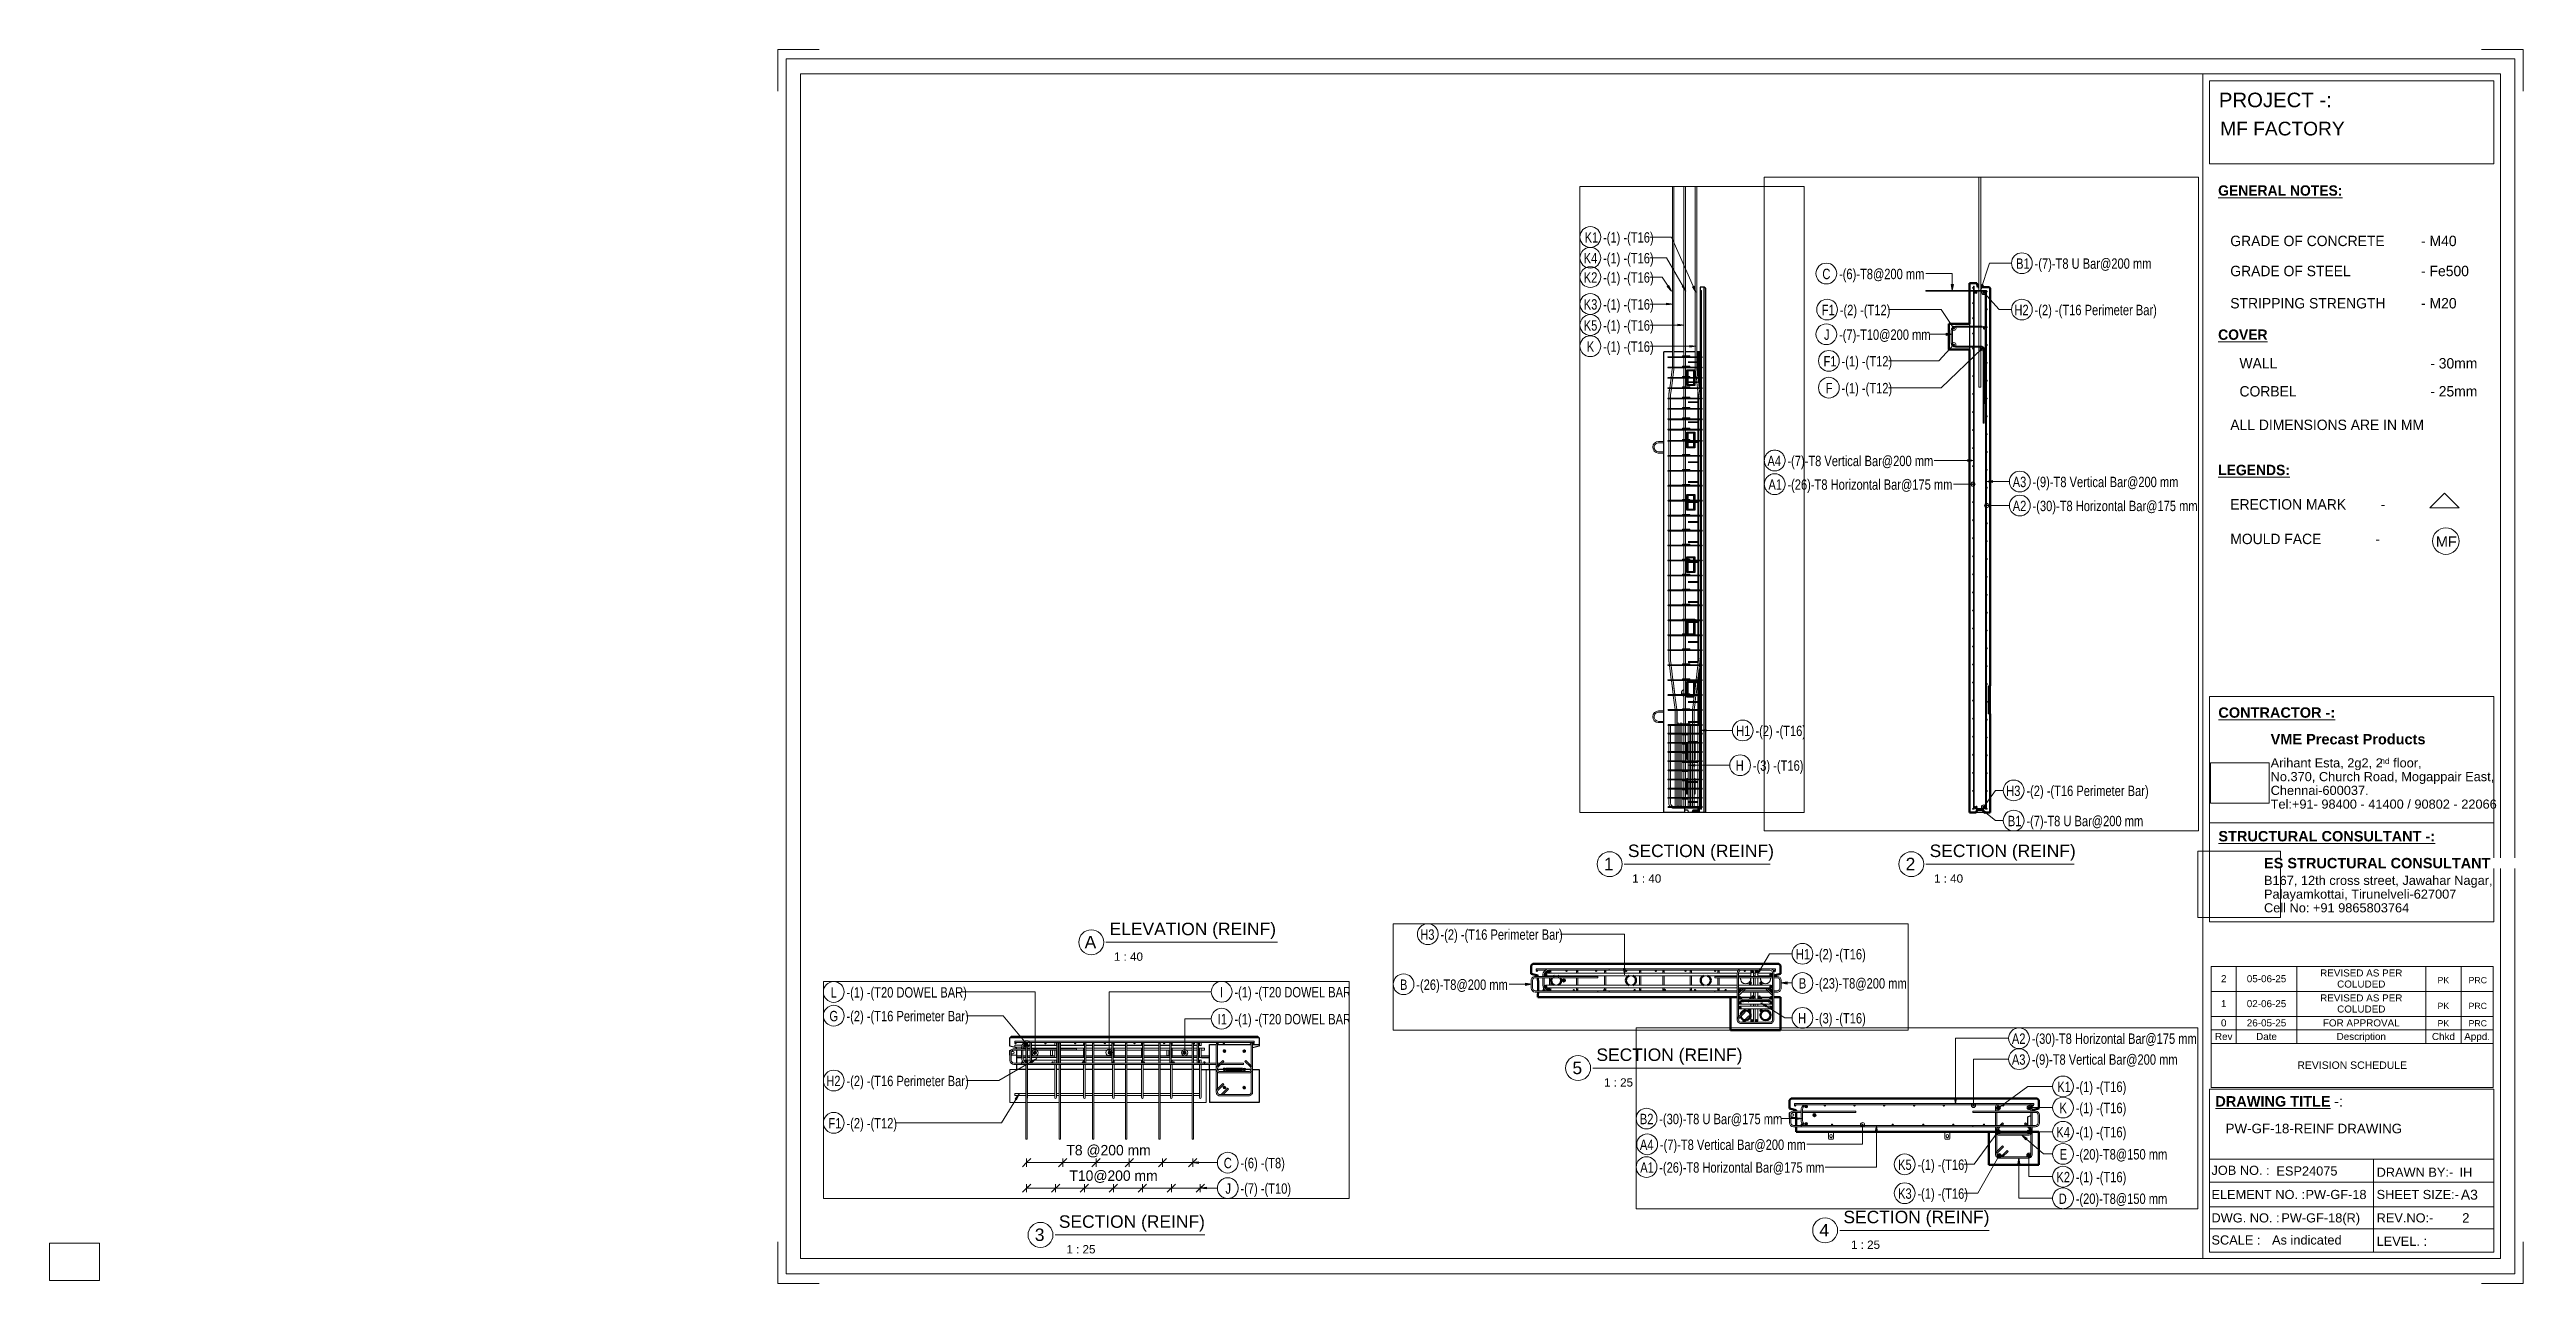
# Paper-space layout 'Layout1' of a CAD drawing. Header units: millimetres. Extents: x 0 to 596, y -1 to 296.
# The model-space entities are those that its viewports show. They can reach past a viewport. Long polylines and large blocks are cut down to what shows.
import ezdxf

# ---------------------------------------------------------------- set-up
doc = ezdxf.new("R2010")
doc.units = ezdxf.units.MM
doc.linetypes.add('Dash', pattern=[6.36, 3.18, -3.18])
for name, color, linetype, lineweight in [('A-ANNO-DIMS', 211, 'Continuous', 9), ('A-ANNO-DIMS-25', 211, 'Continuous', 9), ('A-DETL-MBND', 5, 'Continuous', 18), ('A-DETL-THIN', 151, 'Continuous', 18), ('A-GENM', 13, 'Continuous', 18), ('A-WALL', 113, 'Continuous', 25), ('A-WALL-HDLN', 110, 'Dash', 25), ('G-ANNO-SCHD', 231, 'Continuous', 9), ('G-ANNO-TEXT', 231, 'Continuous', 9), ('G-ANNO-TTLB', 6, 'Continuous', 9), ('G-ANNO-TTLB-MEDM', 33, 'Continuous', 9), ('G-ANNO-TTLB-THIN', 151, 'Continuous', 9), ('S-BEAM', 12, 'Continuous', 18), ('S-BEAM-HDLN', 1, 'Dash', 18), ('S-COLS', 52, 'Continuous', 18), ('S-COLS-HDLN', 52, 'Dash', 18), ('S-RBAR', 171, 'Continuous', 18), ('S-RBAR-IDEN', 171, 'Continuous', 9)]:
    doc.layers.add(name, color=color, linetype=linetype, lineweight=lineweight)
doc.layers.add('G-ANNO-NPLT', color=191, linetype='Continuous')
doc.styles.add('Arial_10', font='arial.ttf', dxfattribs={"height": 1.8})
doc.styles.add('Arial_11', font='arial.ttf', dxfattribs={"height": 1.7})
doc.styles.add('Arial_12', font='arial.ttf', dxfattribs={"height": 2})
doc.styles.add('Arial_13', font='arial.ttf', dxfattribs={"height": 3})
doc.styles.add('Arial_14', font='arial.ttf', dxfattribs={"height": 1.5})
doc.styles.add('Arial_2', font='arial.ttf', dxfattribs={"height": 3.5})
doc.styles.add('Arial_3', font='arial.ttf', dxfattribs={"height": 2.2})
doc.styles.add('Arial_4', font='arial.ttf', dxfattribs={"height": 2.4})
doc.styles.add('Arial_5', font='arial.ttf', dxfattribs={"height": 2.5})
doc.styles.add('Arial_6', font='arial.ttf', dxfattribs={"height": 1.42976})
doc.styles.add('Arial_7', font='arial.ttf', dxfattribs={"height": 2.25})
doc.styles.add('Arial_8', font='arial.ttf', dxfattribs={"height": 3.3})
doc.styles.add('Arial_9', font='arial.ttf', dxfattribs={"height": 2.3})
doc.styles.add('Arial_B', font='arialbd.ttf', dxfattribs={"height": 2.5})
doc.styles.add('Nirmala UI Semilight', font='NirmalaS.ttf', dxfattribs={"width": 0.8, "height": 100})
doc.styles.add('Nirmala UI Semilight_2', font='NirmalaS.ttf', dxfattribs={"width": 0.8, "height": 62.5})
doc.styles.add('Nirmala UI Semilight_3', font='NirmalaS.ttf', dxfattribs={"height": 62.5})
doc.styles.add('Nirmala UI Semilight_4', font='NirmalaS.ttf', dxfattribs={"height": 2.5})
doc.styles.add('Nirmala UI Semilight_B', font='', dxfattribs={"height": 2.5})
doc.styles.get('Nirmala UI Semilight_B').set_extended_font_data('Nirmala UI Semilight', bold=True)
doc.dimstyles.new('Arrow_Filled_-_2_5_NI_UI_3', dxfattribs={"dimscale": 304.8, "dimtxt": 65.460247, "dimasz": 0.164042, "dimexe": 0.082021, "dimexo": 0.0625, "dimgap": 0.082021, "dimtad": 1, "dimdec": 4, "dimzin": 0, "dimdsep": 46, "dimtxsty": 'Nirmala UI Semilight_3', "dimblk1": 'OBLIQUE', "dimblk2": 'OBLIQUE', "dimsah": 1, "dimcen": 0.09, "dimazin": 0, "dimtfac": 1, "dimtdec": 4, "dimtix": 1, "dimtmove": 0, "dimatfit": 3, "dimfxl": 0.082021, "dimfxlon": 1, "dimtvp": 1, "dimtolj": 1, "dimtzin": 0, "dimarcsym": 2})
picture_1 = doc.add_image_def('image1.jpg', size_in_pixel=(996, 686))
picture_2 = doc.add_image_def('image2.jpg', size_in_pixel=(1600, 1280))

psp = doc.layouts.get("Layout1")

msp = doc.modelspace()

# ---------------------------------------------------------------- texts
at = {"layer": 'S-RBAR-IDEN', "attachment_point": 1}
for s, insert, char_height, width, style in [('A2', (7071.14905, 13504.69099), 62.5, 99.40925, 'Nirmala UI Semilight_2'), ('-(30)-T8 Horizontal Bar@175 mm', (7190.51187, 13504.69099), 62.5, 1208.94475, 'Nirmala UI Semilight_2'), ('L', (1353.5564, 13407.99441), 62.5, 40.084375, 'Nirmala UI Semilight_2'), ('-(1) -(T20 DOWEL BAR)', (1448.41922, 13407.99441), 62.5, 835.358375, 'Nirmala UI Semilight_2'), ('I', (3695.15859, 13409.2294), 62.5, 20.843875, 'Nirmala UI Semilight_2'), ('-(1) -(T20 DOWEL BAR)', (3782.12142, 13409.2294), 62.5, 835.358375, 'Nirmala UI Semilight_2'), ('A3', (7071.14908, 13379.16672), 62.5, 99.40925, 'Nirmala UI Semilight_2'), ('-(9)-T8 Vertical Bar@200 mm', (7190.5119, 13379.16672), 62.5, 1071.0545, 'Nirmala UI Semilight_2'), ('H3', (8662.07341, 13320.90885), 62.5, 104.219375, 'Nirmala UI Semilight_2'), ('-(2) -(T16 Perimeter Bar)', (8783.43623, 13320.90885), 62.5, 873.839375, 'Nirmala UI Semilight_2'), ('G', (1346.25071, 13265.36828), 62.5, 57.7215, 'Nirmala UI Semilight_2'), ('-(2) -(T16 Perimeter Bar)', (1448.41353, 13265.36828), 62.5, 873.839375, 'Nirmala UI Semilight_2'), ('-(1) -(T20 DOWEL BAR)', (3782.12142, 13247.09453), 62.5, 835.358375, 'Nirmala UI Semilight_2'), ('I1', (3681.95859, 13247.09453), 62.5, 52.911375, 'Nirmala UI Semilight_2'), ('-(1) -(T16)', (7455.1119, 13215.11042), 62.5, 339.9155, 'Nirmala UI Semilight_2'), ('K1', (7344.34908, 13215.11042), 62.5, 78.565375, 'Nirmala UI Semilight_2'), ('H1', (10921.63753, 13202.96357), 62.5, 91.392375, 'Nirmala UI Semilight_2'), ('-(2) -(T16)', (11037.70035, 13202.96357), 62.5, 352.7425, 'Nirmala UI Semilight_2'), ('-(1) -(T16)', (7455.1119, 13087.57778), 62.5, 339.9155, 'Nirmala UI Semilight_2'), ('K', (7357.54908, 13087.57778), 62.5, 46.497875, 'Nirmala UI Semilight_2'), ('B', (10939.53628, 13027.17238), 62.5, 48.10125, 'Nirmala UI Semilight_2'), ('-(23)-T8@200 mm', (11037.69911, 13027.17238), 62.5, 676.62425, 'Nirmala UI Semilight_2'), ('B2', (4832.78838, 13021.34786), 62.5, 92.99575, 'Nirmala UI Semilight_2'), ('-(30)-T8 U Bar@175 mm', (4949.4512, 13021.34786), 62.5, 886.666375, 'Nirmala UI Semilight_2'), ('B', (8539.82726, 13019.38569), 62.5, 48.10125, 'Nirmala UI Semilight_2'), ('-(26)-T8@200 mm', (8637.99008, 13019.38569), 62.5, 676.62425, 'Nirmala UI Semilight_2'), ('K4', (7338.44908, 12942.16718), 62.5, 92.99575, 'Nirmala UI Semilight_2'), ('-(1) -(T16)', (7455.1119, 12942.16718), 62.5, 339.9155, 'Nirmala UI Semilight_2'), ('H2', (1327.07245, 12874.97453), 62.5, 104.219375, 'Nirmala UI Semilight_2'), ('-(2) -(T16 Perimeter Bar)', (1448.43527, 12874.97453), 62.5, 873.839375, 'Nirmala UI Semilight_2'), ('-(7)-T8 Vertical Bar@200 mm', (4953.44748, 12866.54456), 62.5, 1069.451125, 'Nirmala UI Semilight_2'), ('A4', (4833.38466, 12866.54456), 62.5, 101.012625, 'Nirmala UI Semilight_2'), ('-(3) -(T16)', (11037.70038, 12817.34771), 62.5, 352.7425, 'Nirmala UI Semilight_2'), ('-(20)-T8@150 mm', (7455.10866, 12808.80723), 62.5, 663.79725, 'Nirmala UI Semilight_2'), ('H', (10934.83756, 12817.34771), 62.5, 59.324875, 'Nirmala UI Semilight_2'), ('E', (7358.94584, 12808.80723), 62.5, 43.291125, 'Nirmala UI Semilight_2'), ('-(1) -(T16)', (6502.67313, 12746.3056), 62.5, 339.9155, 'Nirmala UI Semilight_2'), ('K5', (6386.61031, 12746.3056), 62.5, 91.392375, 'Nirmala UI Semilight_2'), ('-(26)-T8 Horizontal Bar@175 mm', (4949.44751, 12729.69729), 62.5, 1208.94475, 'Nirmala UI Semilight_2'), ('A1', (4835.38469, 12729.69729), 62.5, 86.58225, 'Nirmala UI Semilight_2'), ('K2', (7339.04908, 12671.9575), 62.5, 91.392375, 'Nirmala UI Semilight_2'), ('-(1) -(T16)', (7455.1119, 12671.9575), 62.5, 339.9155, 'Nirmala UI Semilight_2'), ('-(2) -(T12)', (1448.44066, 12620.58337), 62.5, 352.7425, 'Nirmala UI Semilight_2'), ('F1', (1340.27784, 12620.58337), 62.5, 72.151875, 'Nirmala UI Semilight_2'), ('K3', (6386.61031, 12572.366), 62.5, 91.392375, 'Nirmala UI Semilight_2'), ('-(1) -(T16)', (6502.67313, 12572.366), 62.5, 339.9155, 'Nirmala UI Semilight_2'), ('D', (7352.94579, 12541.57633), 62.5, 57.7215, 'Nirmala UI Semilight_2'), ('-(20)-T8@150 mm', (7455.10861, 12541.57633), 62.5, 663.79725, 'Nirmala UI Semilight_2'), ('-(6) -(T8)', (3818.81565, 12381.09065), 62.5, 320.675, 'Nirmala UI Semilight_2'), ('C', (3718.65283, 12381.09065), 62.5, 52.911375, 'Nirmala UI Semilight_2'), ('J', (3728.5463, 12227.62027), 62.5, 28.86075, 'Nirmala UI Semilight_2'), ('-(7) -(T10)', (3818.80912, 12227.62027), 62.5, 351.139125, 'Nirmala UI Semilight_2'), ('K1', (-5716.91755, 4190.397), 100, 125.7046, 'Nirmala UI Semilight'), ('-(1) -(T16)', (-5539.69703, 4190.397), 100, 543.8648, 'Nirmala UI Semilight'), ('K4', (-5726.35755, 3990.397), 100, 148.7932, 'Nirmala UI Semilight'), ('-(1) -(T16)', (-5539.69703, 3990.397), 100, 543.8648, 'Nirmala UI Semilight'), ('-(7)-T8 U Bar@200 mm', (-585.08691, 3938.27054), 100, 1367.3582, 'Nirmala UI Semilight'), ('B1', (-763.26742, 3938.27054), 100, 128.27, 'Nirmala UI Semilight'), ('C', (-2627.93495, 3838.27054), 100, 84.6582, 'Nirmala UI Semilight'), ('-(6)-T8@200 mm', (-2467.67444, 3838.27054), 100, 1010.7676, 'Nirmala UI Semilight'), ('-(1) -(T16)', (-5539.69703, 3804.57659), 100, 543.8648, 'Nirmala UI Semilight'), ('K2', (-5725.39755, 3804.57659), 100, 146.2278, 'Nirmala UI Semilight'), ('K3', (-5725.39755, 3545.40331), 100, 146.2278, 'Nirmala UI Semilight'), ('-(1) -(T16)', (-5539.69703, 3545.40331), 100, 543.8648, 'Nirmala UI Semilight'), ('-(2) -(T12)', (-2460.24885, 3491.61494), 100, 564.388, 'Nirmala UI Semilight'), ('-(2) -(T16 Perimeter Bar)', (-585.08691, 3491.61494), 100, 1398.143, 'Nirmala UI Semilight'), ('F1', (-2633.30936, 3491.61494), 100, 115.443, 'Nirmala UI Semilight'), ('H2', (-779.26742, 3491.61494), 100, 166.751, 'Nirmala UI Semilight'), ('-(1) -(T16)', (-5539.69703, 3342.79793), 100, 543.8648, 'Nirmala UI Semilight'), ('K5', (-5725.39755, 3342.79793), 100, 146.2278, 'Nirmala UI Semilight'), ('-(7)-T10@200 mm', (-2467.67444, 3254.07113), 100, 1059.5102, 'Nirmala UI Semilight'), ('J', (-2612.09495, 3254.07113), 100, 46.1772, 'Nirmala UI Semilight'), ('-(1) -(T16)', (-5539.69703, 3139.06557), 100, 543.8648, 'Nirmala UI Semilight'), ('K', (-5695.79755, 3139.06557), 100, 74.3966, 'Nirmala UI Semilight'), ('F1', (-2616.34936, 2997.7264), 100, 115.443, 'Nirmala UI Semilight'), ('-(1) -(T12)', (-2443.28885, 2997.7264), 100, 543.8648, 'Nirmala UI Semilight'), ('-(1) -(T12)', (-2443.28888, 2739.33914), 100, 543.8648, 'Nirmala UI Semilight'), ('F', (-2595.0694, 2739.33914), 100, 64.135, 'Nirmala UI Semilight'), ('-(7)-T8 Vertical Bar@200 mm', (-2964.68288, 2038.28381), 100, 1711.1218, 'Nirmala UI Semilight'), ('A4', (-3156.7834, 2038.28381), 100, 161.6202, 'Nirmala UI Semilight'), ('A3', (-795.85721, 1835.79856), 100, 159.0548, 'Nirmala UI Semilight'), ('-(9)-T8 Vertical Bar@200 mm', (-604.8767, 1835.79856), 100, 1713.6872, 'Nirmala UI Semilight'), ('-(26)-T8 Horizontal Bar@175 mm', (-2964.68362, 1810.69988), 100, 1934.3116, 'Nirmala UI Semilight'), ('A1', (-3147.18414, 1810.69988), 100, 138.5316, 'Nirmala UI Semilight'), ('A2', (-795.85721, 1604.86439), 100, 159.0548, 'Nirmala UI Semilight'), ('-(30)-T8 Horizontal Bar@175 mm', (-604.8767, 1604.86439), 100, 1934.3116, 'Nirmala UI Semilight'), ('-(2) -(T16)', (-4072.7448, -560.59036), 100, 564.388, 'Nirmala UI Semilight'), ('H1', (-4258.44531, -560.59036), 100, 146.2278, 'Nirmala UI Semilight'), ('-(3) -(T16)', (-4097.7448, -894.91665), 100, 564.388, 'Nirmala UI Semilight'), ('H', (-4262.32531, -894.91665), 100, 94.9198, 'Nirmala UI Semilight'), ('H3', (-858.42647, -1137.90689), 100, 166.751, 'Nirmala UI Semilight'), ('-(2) -(T16 Perimeter Bar)', (-664.24596, -1137.90689), 100, 1398.143, 'Nirmala UI Semilight'), ('B1', (-842.42816, -1428.46064), 100, 128.27, 'Nirmala UI Semilight'), ('-(7)-T8 U Bar@200 mm', (-664.24764, -1428.46064), 100, 1367.3582, 'Nirmala UI Semilight')]:
    msp.add_mtext(s, dxfattribs=dict(at, insert=insert, char_height=char_height, width=width, style=style))

# ---------------------------------------------------------------- blocks, each defined once
blk = doc.blocks.new('ES-Landscape-A3 - ES-Landscape-A3-502445-PW-GF-18-REINF DRAWING')
at = {"layer": 'G-ANNO-TTLB'}
for p, q in [((175.24, 296.27), (185.24, 296.27)), ((175.24, 296.27), (175.24, 286.27)), ((595.24, 296.27), (585.24, 296.27)), ((595.24, 296.27), (595.24, 286.27)), ((519.77, 140.54), (588.2, 140.54)), ((519.77, 86.33), (519.77, 140.54)), ((588.2, 86.33), (588.2, 140.54)), ((519.77, 110.14), (588.2, 110.14)), ((519.77, 6.78), (519.77, 46.03)), ((588.2, 6.78), (588.2, 46.03)), ((559.23, 29.2), (559.23, 6.78)), ((175.24, -0.73), (175.24, 9.27)), ((595.24, -0.73), (595.24, 9.27)), ((175.24, -0.73), (185.24, -0.73)), ((595.24, -0.73), (585.24, -0.73))]:
    blk.add_line(p, q, dxfattribs=at)
at = {"layer": 'G-ANNO-TTLB-MEDM'}
for p, q in [((180.73, 290.44), (180.73, 5.31)), ((180.73, 290.44), (589.79, 290.44)), ((518.17, 290.44), (518.17, 5.31)), ((519.77, 268.77), (519.77, 288.77)), ((519.77, 288.77), (588.2, 288.77)), ((588.2, 288.77), (588.2, 268.77)), ((589.79, 290.44), (589.79, 5.31)), ((588.2, 268.77), (519.77, 268.77)), ((519.77, 86.33), (588.2, 86.33)), ((519.77, 6.78), (588.2, 6.78)), ((180.73, 5.31), (589.79, 5.31))]:
    blk.add_line(p, q, dxfattribs=at)
at = {"layer": 'G-ANNO-TTLB-THIN'}
for p, q in [((177.29, 294.03), (177.29, 1.56)), ((593.23, 294.03), (177.29, 294.03)), ((593.23, 1.56), (593.23, 294.03)), ((519.77, 46.03), (588.2, 46.03)), ((519.77, 29.2), (588.2, 29.2)), ((519.77, 23.64), (588.2, 23.64)), ((519.77, 17.68), (588.2, 17.68)), ((519.77, 12.43), (588.2, 12.43)), ((177.29, 1.56), (593.23, 1.56))]:
    blk.add_line(p, q, dxfattribs=at)
at = {"layer": 'G-ANNO-TTLB', "insert": (534.5, 131.53), "char_height": 2.5, "width": 45.135, "attachment_point": 1, "style": 'Arial_B', "bg_fill": 3, "box_fill_scale": 0, "bg_fill_color": 256, "bg_fill_true_color": 3254780160, "bg_fill_transparency": 256}
blk.add_mtext('VME Precast Products', dxfattribs=at)
at = {"layer": 'G-ANNO-TTLB', "attachment_point": 1}
for s, insert, char_height, width, style in [('Arihant Esta, 2g2, 2', (534.5, 125.68), 2.2, 31.9873, 'Arial_3'), ('nd', (560.89, 125.72), 1.43, 2.7257, 'Arial_6'), (' floor,', (563.14, 125.68), 2.2, 9.1392, 'Arial_3'), ('No.370, Church Road, Mogappair East,', (534.5, 122.37), 2.2, 63.4135, 'Arial_3'), ('Tel:+91- 98400 - 41400 / 90802 - 22066 ', (534.5, 115.75), 2.2, 65.2574, 'Arial_3'), ('Chennai-600037.', (534.5, 119.06), 2.2, 27.6582, 'Arial_3'), ('Cell No: +91 9865803764', (532.9, 90.79), 2.2, 41.0464, 'Arial_3'), ('Palayamkottai, Tirunelveli-627007', (532.9, 94.09), 2.2, 54.4346, 'Arial_3'), ('JOB NO. :', (520.26, 27.61), 2.2, 16.5949, 'Arial_3'), ('DRAWN BY:-', (560, 27.14), 2.2, 21.7257, 'Arial_3'), ('ELEMENT NO. :', (520.26, 21.79), 2.2, 26.5359, 'Arial_3'), ('SHEET SIZE:-', (560, 21.79), 2.2, 23.2489, 'Arial_3'), ('DWG. NO. :', (520.26, 16.16), 2.2, 19.481, 'Arial_3'), ('REV.NO:-', (560, 16.16), 2.2, 16.0338, 'Arial_3'), ('SCALE :', (520.26, 10.84), 2.2, 13.8692, 'Arial_3'), ('LEVEL. :', (560, 10.53), 2.2, 14.3502, 'Arial_3')]:
    blk.add_mtext(s, dxfattribs=dict(at, insert=insert, char_height=char_height, width=width, style=style))
at = {"layer": 'G-ANNO-TTLB'}
image = blk.add_image(picture_1, insert=(520, 114.84), size_in_units=(14.11, 9.72), dxfattribs=at)
image.dxf.flags = 7
image = blk.add_image(picture_2, insert=(516.95, 87.39), size_in_units=(19.92, 15.93), dxfattribs=at)
image.dxf.flags = 7
at = {"layer": 'G-ANNO-TTLB', "attachment_point": 1, "bg_fill": 3, "box_fill_scale": 0, "bg_fill_color": 256, "bg_fill_true_color": 3254780160, "bg_fill_transparency": 256}
for s, insert, char_height, width, style in [('PROJECT -:', (522.05, 285.89), 3.5, 33.3502, 'Arial_2'), ('\\LCONTRACTOR -:', (521.92, 137.94), 2.5, 33.9114, 'Arial_B'), ('\\LSTRUCTURAL CONSULTANT -:', (521.92, 108.18), 2.5, 62.8523, 'Arial_B'), ('ES STRUCTURAL CONSULTANT', (532.9, 101.7), 2.5, 65.6582, 'Arial_B'), ('\\LDRAWING TITLE', (521.19, 44.36), 2.5, 33.4304, 'Arial_B'), ('A3', (580.27, 21.84), 2.4, 4.9705, 'Arial_4')]:
    blk.add_mtext(s, dxfattribs=dict(at, insert=insert, char_height=char_height, width=width, style=style))
at = {"layer": 'G-ANNO-TTLB', "insert": (532.9, 97.4), "char_height": 2.2, "width": 65.1772, "attachment_point": 1, "style": 'Arial_3'}
blk.add_mtext('B167, 12th cross street, Jawahar Nagar,', dxfattribs=at)
at = {"layer": 'G-ANNO-TTLB', "insert": (548.78, 44.36), "char_height": 2.5, "width": 1.2025, "attachment_point": 1, "style": 'Arial_B', "bg_fill": 3, "box_fill_scale": 0, "bg_fill_color": 256, "bg_fill_true_color": 3254780160, "bg_fill_transparency": 256}
blk.add_mtext('\\fArial|b1|i0|c0|p34|; ', dxfattribs=at)
at = {"layer": 'G-ANNO-TTLB', "insert": (549.77, 44.36), "char_height": 2.5, "width": 2.6456, "attachment_point": 1, "style": 'Arial_5', "bg_fill": 3, "box_fill_scale": 0, "bg_fill_color": 256, "bg_fill_true_color": 3254780160, "bg_fill_transparency": 256}
blk.add_mtext('-:', dxfattribs=at)
blk = doc.blocks.new('Viewport - M_View Title-1040-PW-GF-18-REINF DRAWING')
at = {"layer": 'G-ANNO-TTLB'}
for start, end in [(360, 180), (180, 0)]:
    blk.add_arc((-3.5, 0), 3, start, end, dxfattribs=at)
blk = doc.blocks.new('12_7Ø_ Lifting Insert_COLUMN - 12_9Ø Lifting insert-1653057-Elevation Right 1')
at = {"layer": 'A-GENM'}
for p, q in [((12713.72, 2176.06), (12663.72, 2176.06)), ((12663.72, 2163.36), (12713.72, 2163.36)), ((12713.72, 2076.06), (12663.72, 2076.06)), ((12663.72, 2063.36), (12713.72, 2063.36))]:
    blk.add_line(p, q, dxfattribs=at)
at = {"layer": 'A-GENM', "flags": 128}
for points in [[(12663.72, 2176.06), (12642.66, 2171.97), (12624.65, 2160.32), (12612.3, 2142.78), (12607.41, 2121.89), (12610.67, 2100.69), (12621.62, 2082.24), (12638.67, 2069.23), (12659.35, 2063.53), (12663.72, 2063.36)], [(12663.72, 2076.06), (12645.31, 2080.13), (12630.34, 2091.57), (12621.59, 2108.26), (12620.69, 2127.09), (12627.82, 2144.54), (12641.63, 2157.36), (12659.56, 2163.16), (12663.72, 2163.36)]]:
    blk.add_lwpolyline(points, dxfattribs=at)
blk = doc.blocks.new('12_7Ø_ Lifting Insert_COLUMN - 12_9Ø Lifting insert-V6-Elevation Right 1')
at = {"layer": 'A-GENM'}
for p, q in [((12713.7, -418.71), (12663.7, -418.71)), ((12663.7, -431.41), (12713.7, -431.41)), ((12713.7, -518.71), (12663.7, -518.71)), ((12663.7, -531.41), (12713.7, -531.41))]:
    blk.add_line(p, q, dxfattribs=at)
at = {"layer": 'A-GENM', "flags": 128}
for points in [[(12663.7, -418.71), (12642.64, -422.79), (12624.64, -434.45), (12612.29, -451.99), (12607.39, -472.88), (12610.66, -494.08), (12621.61, -512.52), (12638.66, -525.54), (12659.34, -531.24), (12663.7, -531.41)], [(12663.7, -518.71), (12645.3, -514.64), (12630.33, -503.19), (12621.58, -486.5), (12620.68, -467.68), (12627.8, -450.23), (12641.62, -437.41), (12659.55, -431.61), (12663.7, -431.41)]]:
    blk.add_lwpolyline(points, dxfattribs=at)
blk = doc.blocks.new('RR spread anchor face based - RR-SA-4_0-180-1726831-Elevation Top 1')
at = {"layer": 'A-GENM'}
for p, q in [((-9641.62, 12996.22), (-9641.62, 13029.43)), ((-9629.62, 13029.43), (-9629.62, 12996.22)), ((-9641.62, 12993.72), (-9641.62, 12996.22)), ((-9641.62, 12996.22), (-9629.62, 12996.22)), ((-9629.62, 12996.22), (-9629.62, 12993.72)), ((-9629.62, 12993.72), (-9641.62, 12993.72))]:
    blk.add_line(p, q, dxfattribs=at)
blk = doc.blocks.new('RR spread anchor face based - RR-SA-4_0-180-V7-Elevation Top 1')
at = {"layer": 'A-GENM'}
for p, q in [((-8941.62, 12996.22), (-8941.62, 13029.43)), ((-8929.62, 13029.44), (-8929.62, 12996.22)), ((-8941.62, 12993.72), (-8941.62, 12996.22)), ((-8941.62, 12996.22), (-8929.62, 12996.22)), ((-8929.62, 12996.22), (-8929.62, 12993.72)), ((-8929.62, 12993.72), (-8941.62, 12993.72))]:
    blk.add_line(p, q, dxfattribs=at)
blk = doc.blocks.new('RR spread anchor face based - RR-SA-2_5-250-2997505-Elevation Top 1')
at = {"layer": 'A-GENM'}
for p, q in [((-9883.11, 13028.69), (-9888.11, 13026.19)), ((-9888.11, 13026.19), (-9888.11, 13001.19)), ((-9880.11, 13028.69), (-9883.11, 13028.69)), ((-9845.62, 13028.69), (-9866.88, 13028.69)), ((-9872.61, 13020.69), (-9866.61, 13020.69)), ((-9866.61, 13006.69), (-9872.61, 13006.69)), ((-9888.11, 13001.19), (-9885.62, 12999.95)), ((-9877.61, 12998.69), (-9845.62, 12998.69))]:
    blk.add_line(p, q, dxfattribs=at)
for centre, start, end in [((-9872.61, 13013.69), 90.00126, 120.00126), ((-9866.61, 13013.69), 270.00126, 90.00126), ((-9872.61, 13013.69), 225.00126, 270.00126)]:
    blk.add_arc(centre, 7, start, end, dxfattribs=at)
blk = doc.blocks.new('12_7Ø_ Lifting Insert_COLUMN - 12_9Ø Lifting insert-1653057-Elevation Top 1')
at = {"layer": 'A-GENM'}
for p, q in [((-8582.76, 12919.39), (-8582.76, 12919.4)), ((-8482.76, 12919.39), (-8482.76, 12919.4)), ((-8588.46, 12908.05), (-8588.46, 12908.05)), ((-8488.46, 12908.05), (-8488.46, 12908.05))]:
    blk.add_line(p, q, dxfattribs=at)
at = {"layer": 'A-GENM', "flags": 128}
for points in [[(-8585.61, 12907.37), (-8590.12, 12909.25), (-8591.96, 12913.77), (-8590.05, 12918.26), (-8585.61, 12920.07)], [(-8485.61, 12920.07), (-8487.58, 12920.07), (-8493.32, 12920.07), (-8502.38, 12920.07), (-8514.06, 12920.07), (-8527.43, 12920.07), (-8541.44, 12920.07), (-8554.99, 12920.07), (-8567.03, 12920.07), (-8576.59, 12920.07), (-8582.93, 12920.07), (-8585.56, 12920.07), (-8585.61, 12920.07)], [(-8585.61, 12907.37), (-8583.65, 12907.37), (-8577.91, 12907.37), (-8568.84, 12907.37), (-8557.17, 12907.37), (-8543.8, 12907.37), (-8529.79, 12907.37), (-8516.23, 12907.37), (-8504.2, 12907.37), (-8494.64, 12907.37), (-8488.29, 12907.37), (-8485.67, 12907.37), (-8485.61, 12907.37)]]:
    blk.add_lwpolyline(points, dxfattribs=at)
blk = doc.blocks.new('RR spread anchor face based - RR-SA-1_4-160-1726851-Elevation Top 2')
at = {"layer": 'A-GENM'}
for p, q in [((-9650.59, 12913.7), (-9650.59, 12873.7)), ((-9620.59, 12873.7), (-9620.59, 12913.7)), ((-9642.59, 12884.2), (-9642.59, 12890.2)), ((-9628.59, 12890.2), (-9628.59, 12884.2)), ((-9650.59, 12873.7), (-9648.09, 12868.7)), ((-9648.09, 12868.7), (-9623.09, 12868.7)), ((-9623.09, 12868.7), (-9620.59, 12873.7))]:
    blk.add_line(p, q, dxfattribs=at)
for centre, start, end in [((-9635.59, 12890.2), 0.00126, 180.00126), ((-9635.59, 12884.2), 180.00126, 0.00126)]:
    blk.add_arc(centre, 7, start, end, dxfattribs=at)
blk = doc.blocks.new('RR spread anchor face based - RR-SA-2_5-250-2997505-Elevation Top 2')
at = {"layer": 'A-GENM'}
for p, q in [((-9883.09, 13028.69), (-9888.09, 13026.19)), ((-9888.09, 13026.19), (-9888.09, 13001.19)), ((-9880.07, 13028.69), (-9883.09, 13028.69)), ((-9845.59, 13028.69), (-9866.82, 13028.69)), ((-9872.59, 13020.69), (-9866.59, 13020.69)), ((-9866.59, 13006.69), (-9872.59, 13006.69)), ((-9888.09, 13001.19), (-9885.59, 12999.94)), ((-9877.58, 12998.69), (-9845.59, 12998.69))]:
    blk.add_line(p, q, dxfattribs=at)
for centre, start, end in [((-9872.59, 13013.69), 90.00126, 120.00126), ((-9866.59, 13013.69), 270.00126, 90.00126), ((-9872.59, 13013.69), 225.00126, 270.00126)]:
    blk.add_arc(centre, 7, start, end, dxfattribs=at)
blk = doc.blocks.new('M_Rebar Tag_rfa MARK - ARROW-794226-Elevation Right 1')
at = {"layer": 'S-RBAR-IDEN'}
blk.add_circle((12006.45, 3944.32), 100, dxfattribs=at)
blk = doc.blocks.new('M_Rebar Tag_rfa Dimension - ARROW-793927-Elevation Right 2')
at = {"layer": 'S-RBAR-IDEN'}
blk.add_circle((11535.32, 3792.19), 100, dxfattribs=at)
blk = doc.blocks.new('M_Rebar Tag_rfa MARK - DOT 1 MM-794228-Elevation Right 2')
at = {"layer": 'S-RBAR-IDEN'}
blk.add_circle((13417.91, 3445.53), 100, dxfattribs=at)
blk = doc.blocks.new('M_Rebar Tag_rfa Dimension - DOT-793929-Elevation Right 2')
at = {"layer": 'S-RBAR-IDEN'}
blk.add_circle((13398.12, 1558.78), 100, dxfattribs=at)
blk = doc.blocks.new('M_Rebar Tag_rfa MARK - DOT 1_5-794230-Elevation Top 1')
at = {"layer": 'S-RBAR-IDEN'}
blk.add_circle((-10945.71, 13236.57), 62.5, dxfattribs=at)
blk = doc.blocks.new('M_Rebar Tag_rfa MARK - ARROW-794226-Elevation Top 1')
at = {"layer": 'S-RBAR-IDEN'}
blk.add_circle((-10945.71, 12846.19), 62.5, dxfattribs=at)
blk = doc.blocks.new('DIMBLOCK45-Elevation Top 1')
at = {"layer": 'A-ANNO-DIMS-25'}
for p, q in [((2532.16, 12352.16), (2557.16, 12377.16)), ((2532.16, 12352.16), (2532.16, 12377.16)), ((3532.11, 12352.18), (3557.11, 12377.18)), ((3532.11, 12352.18), (3532.11, 12377.18)), ((2532.16, 12352.16), (2507.16, 12327.16)), ((3532.11, 12352.18), (2532.16, 12352.16)), ((2532.16, 12352.16), (2532.16, 12327.16)), ((3532.11, 12352.18), (3507.11, 12327.17)), ((3532.11, 12352.18), (3532.11, 12327.18))]:
    blk.add_line(p, q, dxfattribs=at)
at = {"layer": 'A-ANNO-DIMS-25', "color": 0, "insert": (2771.48, 12458.71), "char_height": 62.5, "width": 625.5619, "attachment_point": 1, "rotation": 0.00066, "line_spacing_factor": 1.142579, "style": 'Nirmala UI Semilight_3'}
blk.add_mtext('T8 @200 mm', dxfattribs=at)
blk = doc.blocks.new('_Oblique')
at = {"color": 0, "linetype": 'ByBlock', "lineweight": -2}
blk.add_line((-0.5, -0.5), (0.5, 0.5), dxfattribs=at)
blk = doc.blocks.new('DIMBLOCK46-Elevation Top 1')
at = {"layer": 'A-ANNO-DIMS-25'}
for p, q in [((2532.17, 12198.65), (2557.17, 12223.65)), ((2532.17, 12198.65), (2532.17, 12223.65)), ((3577.16, 12198.66), (3602.16, 12223.66)), ((3577.16, 12198.66), (3577.16, 12223.66)), ((2532.17, 12198.65), (2507.17, 12173.65)), ((3577.16, 12198.66), (2532.17, 12198.65)), ((2532.17, 12198.65), (2532.17, 12173.65)), ((3577.16, 12198.66), (3552.16, 12173.66)), ((3577.16, 12198.66), (3577.16, 12173.66))]:
    blk.add_line(p, q, dxfattribs=at)
at = {"layer": 'A-ANNO-DIMS-25', "color": 0, "insert": (2789.85, 12305.2), "char_height": 62.5, "width": 635.5595, "attachment_point": 1, "rotation": 0.00066, "line_spacing_factor": 1.142579, "style": 'Nirmala UI Semilight_3'}
blk.add_mtext('T10@200 mm', dxfattribs=at)
blk = doc.blocks.new('M_Rebar Tag_rfa MARK - DOT 1 MM-794228-Elevation Top 2')
at = {"layer": 'S-RBAR-IDEN'}
blk.add_circle((-8240.01, 13186.32), 62.5, dxfattribs=at)
blk = doc.blocks.new('M_Rebar Tag_rfa Dimension - ARROW-793927-Elevation Top 2')
at = {"layer": 'S-RBAR-IDEN'}
blk.add_circle((-8240, 12780.01), 62.5, dxfattribs=at)
blk = doc.blocks.new('M_Rebar Tag_rfa Dimension - DOT 1 MM-793933-Elevation Top 2')
at = {"layer": 'S-RBAR-IDEN'}
blk.add_circle((-8504.6, 13350.37), 62.5, dxfattribs=at)
blk = doc.blocks.new('M_Rebar Tag_rfa MARK - ARROW-794226-Elevation Top 3')
at = {"layer": 'S-RBAR-IDEN'}
blk.add_circle((-8253.55, 13174.16), 62.5, dxfattribs=at)
blk = doc.blocks.new('M_Rebar Tag_rfa Dimension - ARROW-793927-Elevation Top 3')
at = {"layer": 'S-RBAR-IDEN'}
blk.add_circle((-10653.26, 12990.58), 62.5, dxfattribs=at)

# ---------------------------------------------------------------- dimensions: what is measured, and where the dimension line sits
at = {"layer": 'A-ANNO-DIMS'}
for base, p1, p2, text, override, picture, middle in [((2532.15571, 12352.16353), (3532.1141, 12377.1751), (2532.15542, 12377.16353), 'T8 @200 mm', {"dimpost": '<>', "dimfxl": 999.958673}, 'DIMBLOCK45-Elevation Top 1', (3032.13434, 12413.03926)), ((2532.16687, 12198.64997), (3577.16081, 12223.66206), (2532.16658, 12223.64997), 'T10@200 mm', {"dimpost": '<>', "dimfxl": 1044.99423}, 'DIMBLOCK46-Elevation Top 1', (3054.66328, 12259.7003))]:
    dim = msp.add_linear_dim(base=base, p1=p1, p2=p2, angle=0.00066301, text=text, dimstyle='Arrow_Filled_-_2_5_NI_UI_3', override=override, dxfattribs=at)
    dim.commit()
    dim.dimension.update_dxf_attribs({"geometry": picture, "text_midpoint": middle})

# ---------------------------------------------------------------- hatches: boundary and pattern name
at = {"layer": 'S-RBAR'}
h = msp.add_hatch(color=256, dxfattribs=at)
edge = h.paths.add_edge_path()
edge.add_arc((2466.13029, 13071.68983), 4, 0, 360)
for points in [[(2464.89426, 13067.88559), (2469.36638, 13069.33873), (2469.36633, 13074.04101), (2464.89418, 13075.49404), (2462.13029, 13071.68979)], [(2528.91356, 13058.48281), (2535.8557, 13058.48289), (2540.18399, 13063.91052), (2538.63914, 13070.67859), (2532.38445, 13073.6906), (2526.12983, 13070.67844), (2524.58514, 13063.91034), (2525.27229, 13063.0487)], [(2643.76454, 13067.88766), (2648.23666, 13069.3408), (2648.23661, 13074.04308), (2643.76446, 13075.49611), (2641.00057, 13071.69186), (2642.91533, 13069.05648)], [(2822.63482, 13067.88973), (2827.10694, 13069.34287), (2827.10689, 13074.04515), (2822.63474, 13075.49818), (2819.87085, 13071.69393)], [(3001.50511, 13067.8918), (3005.97722, 13069.34494), (3005.97717, 13074.04722), (3001.50502, 13075.50025), (2998.74113, 13071.69599)], [(3180.37539, 13067.89387), (3184.8475, 13069.34701), (3184.84745, 13074.04929), (3180.3753, 13075.50232), (3177.61141, 13071.69806)], [(3359.24567, 13067.89594), (3363.71779, 13069.34908), (3363.71773, 13074.05136), (3359.24558, 13075.50439), (3356.48169, 13071.70013)], [(3538.11595, 13067.89801), (3542.58807, 13069.35115), (3542.58801, 13074.05343), (3538.11586, 13075.50646), (3535.35197, 13071.7022)], [(3716.98623, 13067.90008), (3721.45835, 13069.35322), (3721.45829, 13074.0555), (3716.98614, 13075.50853), (3714.22225, 13071.70427)], [(3895.85651, 13067.90215), (3900.32863, 13069.35529), (3900.32857, 13074.05757), (3895.85642, 13075.5106), (3893.09253, 13071.70634)], [(5765.88446, 13067.88559), (5770.35658, 13069.33873), (5770.35652, 13074.04101), (5765.88437, 13075.49404), (5763.12048, 13071.68979)], [(5829.90376, 13058.48281), (5836.84589, 13058.48289), (5841.17419, 13063.91052), (5839.62934, 13070.67859), (5833.37465, 13073.6906), (5827.12003, 13070.67844), (5825.57534, 13063.91034)], [(5944.75474, 13067.88766), (5949.22686, 13069.3408), (5949.22681, 13074.04308), (5944.75465, 13075.49611), (5941.99076, 13071.69186)], [(6123.62502, 13067.88973), (6128.09714, 13069.34287), (6128.09709, 13074.04515), (6123.62493, 13075.49818), (6120.86105, 13071.69393)], [(6302.4953, 13067.8918), (6306.96742, 13069.34494), (6306.96737, 13074.04722), (6302.49521, 13075.50025), (6299.73133, 13071.69599)], [(6481.36558, 13067.89387), (6485.8377, 13069.34701), (6485.83765, 13074.04929), (6481.36549, 13075.50232), (6478.60161, 13071.69806)], [(6660.23586, 13067.89594), (6664.70798, 13069.34908), (6664.70793, 13074.05136), (6660.23578, 13075.50439), (6657.47189, 13071.70013)], [(6839.10614, 13067.89801), (6843.57826, 13069.35115), (6843.57821, 13074.05343), (6839.10606, 13075.50646), (6836.34217, 13071.7022)], [(7017.97642, 13067.90008), (7022.44854, 13069.35322), (7022.44849, 13074.0555), (7017.97634, 13075.50853), (7015.21245, 13071.70427)], [(7196.84671, 13067.90215), (7201.31882, 13069.35529), (7201.31877, 13074.05757), (7196.84662, 13075.5106), (7194.08273, 13071.70634)], [(9362.04866, 13067.88559), (9366.52078, 13069.33873), (9366.52072, 13074.04101), (9362.04857, 13075.49404), (9359.28468, 13071.68979)], [(9426.06795, 13058.48281), (9433.01009, 13058.48289), (9437.33838, 13063.91052), (9435.79353, 13070.67859), (9429.53885, 13073.6906), (9423.28423, 13070.67844), (9421.73954, 13063.91034)], [(9442.5101, 13067.88652), (9446.98221, 13069.33966), (9446.98216, 13074.04194), (9442.51001, 13075.49497), (9439.74612, 13071.69072)], [(9540.91894, 13067.88766), (9545.39106, 13069.3408), (9545.391, 13074.04308), (9540.91885, 13075.49611), (9538.15496, 13071.69186)], [(9604.98133, 13067.8884), (9609.45345, 13069.34154), (9609.45339, 13074.04382), (9604.98124, 13075.49685), (9602.21735, 13071.6926)], [(9719.78922, 13067.88973), (9724.26134, 13069.34287), (9724.26128, 13074.04515), (9719.78913, 13075.49818), (9717.02524, 13071.69393)], [(9772.45256, 13067.89034), (9776.92468, 13069.34348), (9776.92463, 13074.04576), (9772.45248, 13075.49879), (9769.68859, 13071.69453)], [(9898.6595, 13067.8918), (9903.13162, 13069.34494), (9903.13156, 13074.04722), (9898.65941, 13075.50025), (9895.89552, 13071.69599)], [(9983.6738, 13067.89278), (9988.14592, 13069.34592), (9988.14586, 13074.0482), (9983.67371, 13075.50124), (9980.90982, 13071.69698)], [(10077.52978, 13067.89387), (10082.0019, 13069.34701), (10082.00185, 13074.04929), (10077.52969, 13075.50232), (10074.7658, 13071.69806)], [(10123.64503, 13067.8944), (10128.11715, 13069.34754), (10128.1171, 13074.04982), (10123.64494, 13075.50286), (10120.88106, 13071.6986)], [(10256.40006, 13067.89594), (10260.87218, 13069.34908), (10260.87213, 13074.05136), (10256.39997, 13075.50439), (10253.63609, 13071.70013)], [(10288.61627, 13067.89631), (10293.08839, 13069.34945), (10293.08833, 13074.05173), (10288.61618, 13075.50477), (10285.85229, 13071.70051)], [(10435.27034, 13067.89801), (10439.74246, 13069.35115), (10439.74241, 13074.05343), (10435.27025, 13075.50646), (10432.50637, 13071.7022)], [(10454.8375, 13067.89824), (10459.30962, 13069.35137), (10459.30957, 13074.05366), (10454.83741, 13075.50669), (10452.07353, 13071.70243)], [(10614.14062, 13067.90008), (10618.61274, 13069.35322), (10618.61269, 13074.0555), (10614.14053, 13075.50853), (10611.37665, 13071.70427)], [(10656.48942, 13059.90537), (10663.25749, 13061.45022), (10666.2695, 13067.70491), (10662.98595, 13074.02147), (10656.48924, 13075.50422), (10651.06171, 13071.1758), (10651.06179, 13064.23366)], [(10683.38994, 13059.90568), (10690.15801, 13061.45053), (10693.17002, 13067.70522), (10690.15787, 13073.95984), (10683.38976, 13075.50453), (10677.96223, 13071.17611), (10677.96231, 13064.23397)], [(10793.0109, 13067.90215), (10797.48302, 13069.35529), (10797.48297, 13074.05757), (10793.01082, 13075.5106), (10790.24693, 13071.70634)], [(6990.22737, 13049.43721), (6996.1054, 13053.13072), (6996.8826, 13060.02922), (6991.97371, 13064.93799), (6985.07523, 13064.16064), (6981.38185, 13058.28252), (6983.67477, 13051.72998)], [(7179.55224, 13050.05054), (7184.46101, 13054.95944), (7183.68366, 13061.85792), (7177.80554, 13065.55129), (7171.253, 13063.25837), (7168.96023, 13056.70577), (7172.65374, 13050.82774)], [(9412.44263, 13042.43234), (9419.38477, 13042.43242), (9423.71306, 13047.86005), (9422.16821, 13054.62812), (9415.91352, 13057.64013), (9409.6589, 13054.62798), (9408.11421, 13047.85987)], [(10769.36451, 13042.44804), (10776.30665, 13042.44812), (10780.63494, 13047.87576), (10779.09009, 13054.64382), (10772.83541, 13057.65583), (10766.58079, 13054.64368), (10765.0361, 13047.87557)], [(3722.92048, 13015.75468), (3728.79852, 13019.44819), (3729.57571, 13026.34668), (3724.66682, 13031.25546), (3717.76834, 13030.47811), (3714.07497, 13024.59999), (3716.36789, 13018.04744)], [(3844.667, 13016.15472), (3849.57577, 13021.06361), (3848.79842, 13027.96209), (3842.9203, 13031.65546), (3836.36776, 13029.36254), (3834.07499, 13022.80995), (3837.7685, 13016.93191)], [(2582.14709, 13003.69117), (2589.21812, 13006.62019), (2592.14697, 13013.69129), (2589.21796, 13020.76232), (2582.14686, 13023.69117), (2575.07582, 13020.76216), (2572.14697, 13013.69106), (2575.07599, 13006.62002)], [(3032.16948, 13003.69812), (3039.24051, 13006.62713), (3042.16936, 13013.69823), (3039.24035, 13020.76927), (3032.16925, 13023.69812), (3025.09821, 13020.7691), (3022.16936, 13013.698), (3025.09838, 13006.62697)], [(3481.95346, 13003.70506), (3489.0245, 13006.63407), (3491.95335, 13013.70518), (3489.02433, 13020.77621), (3481.95323, 13023.70506), (3474.8822, 13020.77605), (3471.95335, 13013.70494), (3474.88236, 13006.63391)], [(5883.13729, 13003.69117), (5890.20832, 13006.62019), (5893.13717, 13013.69129), (5890.20816, 13020.76232), (5883.13706, 13023.69117), (5876.06602, 13020.76216), (5873.13717, 13013.69106), (5876.06619, 13006.62002)], [(9526.47899, 13003.69172), (9533.55002, 13006.62073), (9536.47887, 13013.69184), (9533.54986, 13020.76287), (9526.47876, 13023.69172), (9519.40772, 13020.76271), (9516.47887, 13013.6916), (9519.40789, 13006.62057)], [(10646.87433, 12988.95584), (10652.75237, 12992.64935), (10653.52956, 12999.54785), (10648.62067, 13004.45663), (10641.72219, 13003.67927), (10638.02882, 12997.80115), (10640.32174, 12991.24861)], [(10714.92755, 12989.26025), (10719.83632, 12994.16914), (10719.05897, 13001.06762), (10713.18085, 13004.761), (10706.62831, 13002.46808), (10704.33554, 12995.91548), (10708.02905, 12990.03744)], [(9412.44346, 12970.60232), (9419.3856, 12970.6024), (9423.71389, 12976.03004), (9422.16904, 12982.7981), (9415.91435, 12985.81011), (9409.65974, 12982.79796), (9408.11504, 12976.02985)], [(10769.36534, 12970.61802), (10776.30748, 12970.6181), (10780.63577, 12976.04574), (10779.09092, 12982.8138), (10772.83624, 12985.82581), (10766.58162, 12982.81366), (10765.03693, 12976.04556)], [(2528.91476, 12954.73268), (2535.8569, 12954.73277), (2540.18519, 12960.1604), (2538.64034, 12966.92847), (2532.38565, 12969.94048), (2526.13104, 12966.92832), (2524.58634, 12960.16022), (2526.84335, 12957.33008)], [(5829.90496, 12954.73268), (5836.8471, 12954.73277), (5841.17539, 12960.1604), (5839.63054, 12966.92847), (5833.37585, 12969.94048), (5827.12123, 12966.92832), (5825.57654, 12960.16022)], [(9426.06915, 12954.73268), (9433.01129, 12954.73277), (9437.33958, 12960.1604), (9435.79473, 12966.92847), (9429.54005, 12969.94048), (9423.28543, 12966.92832), (9421.74074, 12960.16022)], [(10581.81476, 12947.67239), (10588.7569, 12947.67248), (10593.08519, 12953.10011), (10591.54034, 12959.86818), (10585.28565, 12962.88019), (10579.03104, 12959.86803), (10577.48634, 12953.09993), (10580.88815, 12948.8343)], [(10769.81476, 12947.67457), (10776.7569, 12947.67465), (10781.08519, 12953.10228), (10779.54034, 12959.87035), (10773.28565, 12962.88236), (10767.03104, 12959.87021), (10765.48634, 12953.1021)], [(2507.36774, 12951.88608), (2510.13163, 12955.69034), (2507.36765, 12959.49453), (2502.89553, 12958.0414), (2502.89559, 12953.33912), (2505.66554, 12952.43914)], [(2690.03441, 12951.8882), (2692.7983, 12955.69245), (2690.03432, 12959.49665), (2685.5622, 12958.04351), (2685.56226, 12953.34123)], [(2872.70107, 12951.89031), (2875.46496, 12955.69457), (2872.70099, 12959.49876), (2868.22887, 12958.04563), (2868.22892, 12953.34334)], [(3055.36774, 12951.89242), (3058.13163, 12955.69668), (3055.36765, 12959.50088), (3050.89553, 12958.04774), (3050.89559, 12953.34546)], [(3238.03441, 12951.89454), (3240.7983, 12955.6988), (3238.03432, 12959.50299), (3233.5622, 12958.04985), (3233.56226, 12953.34757)], [(3419.13857, 12951.89663), (3421.90246, 12955.70089), (3419.13849, 12959.50509), (3414.66637, 12958.05195), (3414.66642, 12953.34967)], [(3603.36774, 12951.89877), (3606.13163, 12955.70302), (3603.36765, 12959.50722), (3598.89553, 12958.05408), (3598.89559, 12953.3518)], [(5808.35794, 12951.88608), (5811.12183, 12955.69034), (5808.35785, 12959.49453), (5803.88573, 12958.0414), (5803.88579, 12953.33912)], [(5991.02461, 12951.8882), (5993.78849, 12955.69245), (5991.02452, 12959.49665), (5986.5524, 12958.04351), (5986.55245, 12953.34123)], [(6173.69127, 12951.89031), (6176.45516, 12955.69457), (6173.69118, 12959.49876), (6169.21906, 12958.04563), (6169.21912, 12953.34334)], [(6356.35794, 12951.89242), (6359.12183, 12955.69668), (6356.35785, 12959.50088), (6351.88573, 12958.04774), (6351.88579, 12953.34546)], [(6539.02461, 12951.89454), (6541.78849, 12955.6988), (6539.02452, 12959.50299), (6534.5524, 12958.04985), (6534.55245, 12953.34757)], [(6720.12877, 12951.89663), (6722.89266, 12955.70089), (6720.12868, 12959.50509), (6715.65656, 12958.05195), (6715.65662, 12953.34967)], [(6904.35794, 12951.89877), (6907.12183, 12955.70302), (6904.35785, 12959.50722), (6899.88573, 12958.05408), (6899.88579, 12953.3518)], [(9404.52214, 12951.88608), (9407.28602, 12955.69034), (9404.52205, 12959.49453), (9400.04993, 12958.0414), (9400.04998, 12953.33912)], [(9442.51144, 12951.88652), (9446.98356, 12953.33966), (9446.9835, 12958.04194), (9442.51135, 12959.49497), (9439.74746, 12955.69072), (9441.12124, 12953.79992)], [(9587.1888, 12951.8882), (9589.95269, 12955.69245), (9587.18872, 12959.49665), (9582.7166, 12958.04351), (9582.71665, 12953.34123)], [(9604.98267, 12951.8884), (9609.45479, 12953.34154), (9609.45474, 12958.04382), (9604.98258, 12959.49685), (9602.2187, 12955.6926)], [(9769.85547, 12951.89031), (9772.61936, 12955.69457), (9769.85538, 12959.49876), (9765.38326, 12958.04563), (9765.38332, 12953.34334)], [(9772.45391, 12951.89034), (9776.92603, 12953.34348), (9776.92597, 12958.04576), (9772.45382, 12959.49879), (9769.68993, 12955.69453)], [(9952.52214, 12951.89242), (9955.28602, 12955.69668), (9952.52205, 12959.50088), (9948.04993, 12958.04774), (9948.04998, 12953.34546), (9951.50316, 12952.2235)], [(9983.67514, 12951.89278), (9988.14726, 12953.34592), (9988.14721, 12958.0482), (9983.67505, 12959.50124), (9980.91116, 12955.69698)], [(10123.64638, 12951.8944), (10128.11849, 12953.34754), (10128.11844, 12958.04982), (10123.64629, 12959.50286), (10120.8824, 12955.6986)], [(10135.1888, 12951.89454), (10137.95269, 12955.6988), (10135.18872, 12959.50299), (10130.7166, 12958.04985), (10130.71665, 12953.34757)], [(10288.61761, 12951.89631), (10293.08973, 12953.34945), (10293.08967, 12958.05173), (10288.61752, 12959.50477), (10285.85363, 12955.70051)], [(10316.29297, 12951.89663), (10319.05686, 12955.70089), (10316.29288, 12959.50509), (10311.82076, 12958.05195), (10311.82082, 12953.34967)], [(10454.83884, 12951.89824), (10459.31096, 12953.35137), (10459.31091, 12958.05366), (10454.83876, 12959.50669), (10452.07487, 12955.70243), (10453.45716, 12953.79992)], [(10500.52214, 12951.89877), (10503.28602, 12955.70302), (10500.52205, 12959.50722), (10496.04993, 12958.05408), (10496.04998, 12953.3518)], [(3722.22604, 12905.70437), (3728.48066, 12908.71652), (3730.02535, 12915.48462), (3725.69693, 12920.91216), (3718.75479, 12920.91208), (3714.4265, 12915.48444), (3715.97135, 12908.71638)], [(3838.55496, 12906.49796), (3845.4971, 12906.49804), (3849.82539, 12911.92568), (3848.28054, 12918.69374), (3842.02586, 12921.70575), (3835.77124, 12918.6936), (3834.22655, 12911.9255)], [(6989.21624, 12905.70397), (6995.47085, 12908.71613), (6997.01555, 12915.48423), (6992.68713, 12920.91176), (6985.74499, 12920.91168), (6981.4167, 12915.48405), (6982.96155, 12908.71598), (6988.44192, 12906.07685)], [(7173.54516, 12906.49836), (7180.4873, 12906.49844), (7184.81559, 12911.92607), (7183.27074, 12918.69414), (7177.01605, 12921.70615), (7170.76144, 12918.69399), (7169.21674, 12911.92589), (7173.23548, 12906.88667)], [(10663.85517, 12905.70488), (10670.10979, 12908.71704), (10671.65448, 12915.48514), (10667.32606, 12920.91267), (10660.38392, 12920.91259), (10656.05563, 12915.48496), (10657.60048, 12908.71689)], [(10697.67528, 12906.49752), (10704.61742, 12906.4976), (10708.94571, 12911.92524), (10707.40086, 12918.6933), (10701.14617, 12921.70531), (10694.89156, 12918.69316), (10693.34686, 12911.92506)], [(10581.81534, 12871.50191), (10588.75748, 12871.50199), (10593.08577, 12876.92962), (10591.54092, 12883.69769), (10585.28623, 12886.7097), (10579.03161, 12883.69755), (10577.48692, 12876.92944), (10580.88815, 12872.66453)], [(10769.81534, 12871.50408), (10776.75748, 12871.50416), (10781.08577, 12876.9318), (10779.54092, 12883.69987), (10773.28623, 12886.71187), (10767.03161, 12883.69972), (10765.48692, 12876.93162), (10768.10221, 12873.65222)], [(10581.81626, 12842.83142), (10588.7584, 12842.8315), (10593.08669, 12848.25913), (10591.54184, 12855.0272), (10585.28715, 12858.03921), (10579.03254, 12855.02706), (10577.48784, 12848.25895), (10580.88815, 12843.99521)], [(10769.81626, 12842.8336), (10776.7584, 12842.83368), (10781.08669, 12848.26131), (10779.54184, 12855.02938), (10773.28715, 12858.04139), (10767.03254, 12855.02923), (10765.48784, 12848.26113)], [(10643.11762, 12825.21408), (10649.39459, 12828.17936), (10650.98986, 12834.93572), (10646.70217, 12840.39548), (10639.76022, 12840.44733), (10635.39145, 12835.05222), (10636.88563, 12828.27279)], [(10710.75296, 12824.61762), (10717.68267, 12825.03287), (10721.67862, 12830.70964), (10719.73178, 12837.3732), (10713.30815, 12840.00577), (10707.24487, 12836.62495), (10706.1077, 12829.77658)], [(3839.0935, 12796.30328), (3846.02321, 12796.71853), (3850.01916, 12802.3953), (3848.07232, 12809.05887), (3841.6487, 12811.69143), (3835.58541, 12808.31062), (3834.44824, 12801.46225)], [(3722.06747, 12795.70459), (3728.34445, 12798.66987), (3729.93972, 12805.42623), (3725.65202, 12810.88599), (3718.71008, 12810.93784), (3714.34131, 12805.54273), (3715.83549, 12798.7633)], [(6995.64973, 12761.8578), (7001.9267, 12764.82309), (7003.52198, 12771.57945), (6999.23428, 12777.03921), (6992.29234, 12777.09105), (6987.92357, 12771.69594), (6989.53024, 12764.8613)], [(7169.77294, 12763.33081), (7176.70265, 12763.74606), (7180.69859, 12769.42283), (7178.75175, 12776.0864), (7172.32813, 12778.71896), (7166.26485, 12775.33814), (7165.12768, 12768.48978), (7168.39485, 12764.8613)], [(10656.49287, 12761.90537), (10663.26094, 12763.45022), (10666.27295, 12769.70491), (10663.26079, 12775.95953), (10656.49269, 12777.50422), (10651.06515, 12773.1758), (10651.06523, 12766.23366), (10653.5095, 12764.28448)], [(10683.39339, 12761.90568), (10690.16146, 12763.45053), (10693.17347, 12769.70522), (10690.16132, 12775.95984), (10683.39321, 12777.50453), (10677.96568, 12773.17611), (10677.96576, 12766.23397)], [(-1177.49212, 3650.09358), (-1173.4921, 3654.09356), (-1177.49208, 3658.09358), (-1181.4921, 3654.0936)], [(-1149.84484, 3601.72682), (-1140.90055, 3604.63294), (-1140.9005, 3614.0375), (-1149.84476, 3616.94372), (-1155.37266, 3609.3353)], [(-1078.01482, 3601.72644), (-1069.07053, 3604.63256), (-1069.07048, 3614.03713), (-1078.01474, 3616.94334), (-1083.54264, 3609.33492)], [(-1045.4923, 3615.83472), (-1041.49228, 3619.8347), (-1045.49226, 3623.83472), (-1049.49228, 3619.83474)], [(-1177.49289, 3504.01413), (-1173.49287, 3508.01411), (-1177.49285, 3512.01413), (-1181.49287, 3508.01415)], [(-1045.4932, 3444.0761), (-1041.49318, 3448.07608), (-1045.49316, 3452.0761), (-1049.49318, 3448.07612)], [(-1177.49366, 3357.93467), (-1173.49363, 3361.93465), (-1177.49361, 3365.93467), (-1181.49363, 3361.93469)], [(-1045.49411, 3272.31748), (-1041.49408, 3276.31746), (-1045.49406, 3280.31748), (-1049.49408, 3276.3175)], [(-1362.10211, 3257.50555), (-1356.10208, 3263.50552), (-1362.10205, 3269.50555), (-1368.10208, 3263.50558)], [(-1071.49418, 3257.50402), (-1065.49415, 3263.50399), (-1071.49412, 3269.50402), (-1077.49415, 3263.50406)], [(-1177.49442, 3211.85522), (-1173.4944, 3215.8552), (-1177.49438, 3219.85522), (-1181.4944, 3215.85524)], [(-1362.10293, 3100.91082), (-1356.1029, 3106.91079), (-1362.10287, 3112.91082), (-1368.1029, 3106.91085)], [(-1045.49501, 3100.55886), (-1041.49499, 3104.55884), (-1045.49497, 3108.55886), (-1049.49499, 3104.55888)], [(-1177.49519, 3065.77577), (-1173.49517, 3069.77575), (-1177.49515, 3073.77577), (-1181.49517, 3069.77579)], [(-1089.77941, 3062.63685), (-1083.77938, 3068.63681), (-1089.77935, 3074.63685), (-1095.77938, 3068.63688), (-1090.67067, 3063.52811)], [(-1177.49566, 2975.94346), (-1173.49564, 2979.94344), (-1177.49562, 2983.94346), (-1181.49564, 2979.94348)], [(-1045.49591, 2928.80024), (-1041.49589, 2932.80021), (-1045.49587, 2936.80024), (-1049.49589, 2932.80026)], [(-1177.49657, 2802.29914), (-1173.49655, 2806.29912), (-1177.49653, 2810.29914), (-1181.49655, 2806.29916)], [(-1045.49681, 2757.04162), (-1041.49679, 2761.04159), (-1045.49677, 2765.04162), (-1049.49679, 2761.04164)], [(-1177.49749, 2628.65482), (-1173.49747, 2632.6548), (-1177.49745, 2636.65482), (-1181.49747, 2632.65484)], [(-1045.49771, 2585.28299), (-1041.49769, 2589.28297), (-1045.49767, 2593.28299), (-1049.49769, 2589.28302)], [(-1177.4984, 2455.0105), (-1173.49838, 2459.01047), (-1177.49836, 2463.0105), (-1181.49838, 2459.01052)], [(-1045.49862, 2413.52437), (-1041.4986, 2417.52435), (-1045.49858, 2421.52437), (-1049.4986, 2417.52439)], [(-1177.49931, 2281.36617), (-1173.49929, 2285.36615), (-1177.49927, 2289.36617), (-1181.49929, 2285.36619)], [(-1045.49952, 2241.76575), (-1041.4995, 2245.76573), (-1045.49948, 2249.76575), (-1049.4995, 2245.76577)], [(-1177.50022, 2107.72185), (-1173.5002, 2111.72183), (-1177.50018, 2115.72185), (-1181.5002, 2111.72187)], [(-1045.50042, 2070.00713), (-1041.5004, 2074.00711), (-1045.50038, 2078.00713), (-1049.5004, 2074.00715)], [(-1177.50114, 1934.07753), (-1173.50112, 1938.07751), (-1177.50109, 1942.07753), (-1181.50112, 1938.07755)], [(-1045.50132, 1898.24851), (-1041.5013, 1902.24849), (-1045.50128, 1906.24851), (-1049.5013, 1902.24853)], [(-1177.50205, 1760.43321), (-1173.50203, 1764.43319), (-1177.50201, 1768.43321), (-1181.50203, 1764.43323)], [(-1045.50223, 1726.48989), (-1041.50221, 1730.48987), (-1045.50218, 1734.48989), (-1049.50221, 1730.48991)], [(-1177.50296, 1586.78889), (-1173.50294, 1590.78886), (-1177.50292, 1594.78889), (-1181.50294, 1590.78891)], [(-1045.50313, 1554.73127), (-1041.50311, 1558.73125), (-1045.50309, 1562.73127), (-1049.50311, 1558.73129)], [(-1177.50387, 1413.14456), (-1173.50385, 1417.14454), (-1177.50383, 1421.14456), (-1181.50385, 1417.14458)], [(-1045.50403, 1382.97265), (-1041.50401, 1386.97263), (-1045.50399, 1390.97265), (-1049.50401, 1386.97267)], [(-1177.50479, 1239.50024), (-1173.50476, 1243.50022), (-1177.50474, 1247.50024), (-1181.50476, 1243.50026)], [(-1045.50493, 1211.21403), (-1041.50491, 1215.21401), (-1045.50489, 1219.21403), (-1049.50491, 1215.21405)], [(-1177.5057, 1065.85592), (-1173.50568, 1069.8559), (-1177.50566, 1073.85592), (-1181.50568, 1069.85594)], [(-1045.50584, 1039.45541), (-1041.50582, 1043.45539), (-1045.50579, 1047.45541), (-1049.50582, 1043.45543)], [(-1177.50661, 892.2116), (-1173.50659, 896.21158), (-1177.50657, 900.2116), (-1181.50659, 896.21162)], [(-1045.50674, 867.69679), (-1041.50672, 871.69677), (-1045.5067, 875.69679), (-1049.50672, 871.69681)], [(-1177.50752, 718.56728), (-1173.5075, 722.56726), (-1177.50748, 726.56728), (-1181.5075, 722.5673)], [(-1045.50764, 695.93817), (-1041.50762, 699.93815), (-1045.5076, 703.93817), (-1049.50762, 699.93819)], [(-1177.50843, 544.92295), (-1173.50841, 548.92293), (-1177.50839, 552.92295), (-1181.50841, 548.92298)], [(-1045.50854, 524.17955), (-1041.50852, 528.17953), (-1045.5085, 532.17955), (-1049.50852, 528.17957)], [(-1177.50935, 371.27863), (-1173.50933, 375.27861), (-1177.5093, 379.27863), (-1181.50933, 375.27865)], [(-1045.50945, 352.42093), (-1041.50942, 356.4209), (-1045.5094, 360.42093), (-1049.50942, 356.42095)], [(-1177.51026, 197.63431), (-1173.51024, 201.63429), (-1177.51022, 205.63431), (-1181.51024, 201.63433)], [(-1045.51035, 180.66231), (-1041.51033, 184.66228), (-1045.51031, 188.66231), (-1049.51033, 184.66233)], [(-1177.51117, 23.98999), (-1173.51115, 27.98997), (-1177.51113, 31.98999), (-1181.51115, 27.99001)], [(-1045.51125, 8.90368), (-1041.51123, 12.90366), (-1045.51121, 16.90368), (-1049.51123, 12.90371)], [(-1177.51208, -149.65433), (-1173.51206, -145.65435), (-1177.51204, -141.65433), (-1181.51206, -145.65431)], [(-1045.51215, -162.85494), (-1041.51213, -158.85496), (-1045.51211, -154.85494), (-1049.51213, -158.85492)], [(-1177.513, -323.29866), (-1173.51297, -319.29868), (-1177.51295, -315.29866), (-1181.51297, -319.29863)], [(-1045.51306, -334.61356), (-1041.51303, -330.61358), (-1045.51301, -326.61356), (-1049.51303, -330.61354)], [(-1177.51391, -496.94298), (-1173.51389, -492.943), (-1177.51387, -488.94298), (-1181.51389, -492.94296)], [(-1045.51396, -506.37218), (-1041.51394, -502.3722), (-1045.51392, -498.37218), (-1049.51394, -502.37216)], [(-1177.51482, -670.5873), (-1173.5148, -666.58732), (-1177.51478, -662.5873), (-1181.5148, -666.58728)], [(-1045.51486, -678.1308), (-1041.51484, -674.13082), (-1045.51482, -670.1308), (-1049.51484, -674.13078)], [(-1177.51573, -844.23162), (-1173.51571, -840.23164), (-1177.51569, -836.23162), (-1181.51571, -840.2316)], [(-1045.51576, -849.88942), (-1041.51574, -845.88944), (-1045.51572, -841.88942), (-1049.51574, -845.8894)], [(-1177.51665, -1017.87594), (-1173.51662, -1013.87596), (-1177.5166, -1009.87594), (-1181.51662, -1013.87592), (-1180.79623, -1014.59633)], [(-1045.51666, -1021.64804), (-1041.51664, -1017.64806), (-1045.51662, -1013.64804), (-1049.51664, -1017.64802)], [(-1177.51756, -1191.52027), (-1173.51754, -1187.52029), (-1177.51752, -1183.52027), (-1181.51754, -1187.52024)], [(-1045.51757, -1193.40666), (-1041.51755, -1189.40668), (-1045.51753, -1185.40666), (-1049.51755, -1189.40664)], [(-1144.92659, -1352.27321), (-1139.39869, -1344.66479), (-1144.92651, -1337.05631), (-1153.8708, -1339.96243), (-1153.87085, -1349.36699)], [(-1073.09658, -1352.27359), (-1067.56867, -1344.66517), (-1073.0965, -1337.05668), (-1082.04078, -1339.96281), (-1082.04083, -1349.36737)], [(-1177.51847, -1365.16459), (-1173.51845, -1361.16461), (-1177.51843, -1357.16459), (-1181.51845, -1361.16457)], [(-1045.51847, -1365.16528), (-1041.51845, -1361.1653), (-1045.51843, -1357.16528), (-1049.51845, -1361.16526)]]:
    msp.add_hatch(color=256, dxfattribs=at).paths.add_polyline_path(points)
h = msp.add_hatch(color=256, dxfattribs=at)
edge = h.paths.add_edge_path()
edge.add_arc((2532.38454, 13065.6906), 8, 0, 360)
h = msp.add_hatch(color=256, dxfattribs=at)
edge = h.paths.add_edge_path()
edge.add_arc((2645.00057, 13071.6919), 4, 0, 360)
h = msp.add_hatch(color=256, dxfattribs=at)
edge = h.paths.add_edge_path()
edge.add_arc((2823.87085, 13071.69397), 4, 0, 360)
h = msp.add_hatch(color=256, dxfattribs=at)
edge = h.paths.add_edge_path()
edge.add_arc((3002.74113, 13071.69604), 4, 0, 360)
h = msp.add_hatch(color=256, dxfattribs=at)
edge = h.paths.add_edge_path()
edge.add_arc((3181.61141, 13071.69811), 4, 0, 360)
h = msp.add_hatch(color=256, dxfattribs=at)
edge = h.paths.add_edge_path()
edge.add_arc((3360.48169, 13071.70018), 4, 0, 360)
h = msp.add_hatch(color=256, dxfattribs=at)
edge = h.paths.add_edge_path()
edge.add_arc((3539.35197, 13071.70225), 4, 0, 360)
h = msp.add_hatch(color=256, dxfattribs=at)
edge = h.paths.add_edge_path()
edge.add_arc((3718.22225, 13071.70432), 4, 0, 360)
h = msp.add_hatch(color=256, dxfattribs=at)
edge = h.paths.add_edge_path()
edge.add_arc((3897.09253, 13071.70639), 4, 0, 360)
h = msp.add_hatch(color=256, dxfattribs=at)
edge = h.paths.add_edge_path()
edge.add_arc((5767.12048, 13071.68983), 4, 0, 360)
h = msp.add_hatch(color=256, dxfattribs=at)
edge = h.paths.add_edge_path()
edge.add_arc((5833.37474, 13065.6906), 8, 0, 360)
h = msp.add_hatch(color=256, dxfattribs=at)
edge = h.paths.add_edge_path()
edge.add_arc((5945.99076, 13071.6919), 4, 0, 360)
h = msp.add_hatch(color=256, dxfattribs=at)
edge = h.paths.add_edge_path()
edge.add_arc((6124.86105, 13071.69397), 4, 0, 360)
h = msp.add_hatch(color=256, dxfattribs=at)
edge = h.paths.add_edge_path()
edge.add_arc((6303.73133, 13071.69604), 4, 0, 360)
h = msp.add_hatch(color=256, dxfattribs=at)
edge = h.paths.add_edge_path()
edge.add_arc((6482.60161, 13071.69811), 4, 0, 360)
h = msp.add_hatch(color=256, dxfattribs=at)
edge = h.paths.add_edge_path()
edge.add_arc((6661.47189, 13071.70018), 4, 0, 360)
h = msp.add_hatch(color=256, dxfattribs=at)
edge = h.paths.add_edge_path()
edge.add_arc((6840.34217, 13071.70225), 4, 0, 360)
h = msp.add_hatch(color=256, dxfattribs=at)
edge = h.paths.add_edge_path()
edge.add_arc((7019.21245, 13071.70432), 4, 0, 360)
h = msp.add_hatch(color=256, dxfattribs=at)
edge = h.paths.add_edge_path()
edge.add_arc((7198.08273, 13071.70639), 4, 0, 360)
h = msp.add_hatch(color=256, dxfattribs=at)
edge = h.paths.add_edge_path()
edge.add_arc((9363.28468, 13071.68983), 4, 0, 360)
h = msp.add_hatch(color=256, dxfattribs=at)
edge = h.paths.add_edge_path()
edge.add_arc((9429.53894, 13065.6906), 8, 0, 360)
h = msp.add_hatch(color=256, dxfattribs=at)
edge = h.paths.add_edge_path()
edge.add_arc((9443.74612, 13071.69076), 4, 0, 360)
h = msp.add_hatch(color=256, dxfattribs=at)
edge = h.paths.add_edge_path()
edge.add_arc((9542.15496, 13071.6919), 4, 0, 360)
h = msp.add_hatch(color=256, dxfattribs=at)
edge = h.paths.add_edge_path()
edge.add_arc((9606.21735, 13071.69264), 4, 0, 360)
h = msp.add_hatch(color=256, dxfattribs=at)
edge = h.paths.add_edge_path()
edge.add_arc((9721.02524, 13071.69397), 4, 0, 360)
h = msp.add_hatch(color=256, dxfattribs=at)
edge = h.paths.add_edge_path()
edge.add_arc((9773.68859, 13071.69458), 4, 0, 360)
h = msp.add_hatch(color=256, dxfattribs=at)
edge = h.paths.add_edge_path()
edge.add_arc((9899.89552, 13071.69604), 4, 0, 360)
h = msp.add_hatch(color=256, dxfattribs=at)
edge = h.paths.add_edge_path()
edge.add_arc((9984.90982, 13071.69702), 4, 0, 360)
h = msp.add_hatch(color=256, dxfattribs=at)
edge = h.paths.add_edge_path()
edge.add_arc((10078.7658, 13071.69811), 4, 0, 360)
h = msp.add_hatch(color=256, dxfattribs=at)
edge = h.paths.add_edge_path()
edge.add_arc((10124.88106, 13071.69864), 4, 0, 360)
h = msp.add_hatch(color=256, dxfattribs=at)
edge = h.paths.add_edge_path()
edge.add_arc((10257.63609, 13071.70018), 4, 0, 360)
h = msp.add_hatch(color=256, dxfattribs=at)
edge = h.paths.add_edge_path()
edge.add_arc((10289.85229, 13071.70055), 4, 0, 360)
h = msp.add_hatch(color=256, dxfattribs=at)
edge = h.paths.add_edge_path()
edge.add_arc((10436.50637, 13071.70225), 4, 0, 360)
h = msp.add_hatch(color=256, dxfattribs=at)
edge = h.paths.add_edge_path()
edge.add_arc((10456.07353, 13071.70248), 4, 0, 360)
h = msp.add_hatch(color=256, dxfattribs=at)
edge = h.paths.add_edge_path()
edge.add_arc((10615.37665, 13071.70432), 4, 0, 360)
h = msp.add_hatch(color=256, dxfattribs=at)
edge = h.paths.add_edge_path()
edge.add_arc((10658.2695, 13067.70482), 8, 0, 360)
h = msp.add_hatch(color=256, dxfattribs=at)
edge = h.paths.add_edge_path()
edge.add_arc((10685.17002, 13067.70513), 8, 0, 360)
h = msp.add_hatch(color=256, dxfattribs=at)
edge = h.paths.add_edge_path()
edge.add_arc((10794.24693, 13071.70639), 4, 0, 360)
h = msp.add_hatch(color=256, dxfattribs=at)
edge = h.paths.add_edge_path()
edge.add_arc((6989.33156, 13057.3869), 8, 0, 360)
h = msp.add_hatch(color=256, dxfattribs=at)
edge = h.paths.add_edge_path()
edge.add_arc((7176.90992, 13057.60158), 8, 0, 360)
h = msp.add_hatch(color=256, dxfattribs=at)
edge = h.paths.add_edge_path()
edge.add_arc((9415.91361, 13049.64013), 8, 0, 360)
h = msp.add_hatch(color=256, dxfattribs=at)
edge = h.paths.add_edge_path()
edge.add_arc((10772.8355, 13049.65583), 8, 0, 360)
h = msp.add_hatch(color=256, dxfattribs=at)
edge = h.paths.add_edge_path()
edge.add_arc((3722.02468, 13023.70436), 8, 0, 360)
h = msp.add_hatch(color=256, dxfattribs=at)
edge = h.paths.add_edge_path()
edge.add_arc((3842.02468, 13023.70575), 8, 0, 360)
h = msp.add_hatch(color=256, dxfattribs=at)
edge = h.paths.add_edge_path()
edge.add_arc((2582.14697, 13013.69117), 10, 0, 360)
h = msp.add_hatch(color=256, dxfattribs=at)
edge = h.paths.add_edge_path()
edge.add_arc((3032.16936, 13013.69812), 10, 0, 360)
h = msp.add_hatch(color=256, dxfattribs=at)
edge = h.paths.add_edge_path()
edge.add_arc((3481.95335, 13013.70506), 10, 0, 360)
h = msp.add_hatch(color=256, dxfattribs=at)
edge = h.paths.add_edge_path()
edge.add_arc((5883.13717, 13013.69117), 10, 0, 360)
h = msp.add_hatch(color=256, dxfattribs=at)
edge = h.paths.add_edge_path()
edge.add_arc((9526.47887, 13013.69172), 10, 0, 360)
h = msp.add_hatch(color=256, dxfattribs=at)
edge = h.paths.add_edge_path()
edge.add_arc((10645.97852, 12996.90553), 8, 0, 360)
h = msp.add_hatch(color=256, dxfattribs=at)
edge = h.paths.add_edge_path()
edge.add_arc((10712.28523, 12996.81129), 8, 0, 360)
h = msp.add_hatch(color=256, dxfattribs=at)
edge = h.paths.add_edge_path()
edge.add_arc((9415.91444, 12977.81011), 8, 0, 360)
h = msp.add_hatch(color=256, dxfattribs=at)
edge = h.paths.add_edge_path()
edge.add_arc((10772.83633, 12977.82581), 8, 0, 360)
h = msp.add_hatch(color=256, dxfattribs=at)
edge = h.paths.add_edge_path()
edge.add_arc((2532.38575, 12961.94048), 8, 0, 360)
h = msp.add_hatch(color=256, dxfattribs=at)
edge = h.paths.add_edge_path()
edge.add_arc((5833.37594, 12961.94048), 8, 0, 360)
h = msp.add_hatch(color=256, dxfattribs=at)
edge = h.paths.add_edge_path()
edge.add_arc((9429.54014, 12961.94048), 8, 0, 360)
h = msp.add_hatch(color=256, dxfattribs=at)
edge = h.paths.add_edge_path()
edge.add_arc((10585.28574, 12954.88019), 8, 0, 360)
h = msp.add_hatch(color=256, dxfattribs=at)
edge = h.paths.add_edge_path()
edge.add_arc((10773.28574, 12954.88236), 8, 0, 360)
h = msp.add_hatch(color=256, dxfattribs=at)
edge = h.paths.add_edge_path()
edge.add_arc((2506.13163, 12955.69029), 4, 0, 360)
h = msp.add_hatch(color=256, dxfattribs=at)
edge = h.paths.add_edge_path()
edge.add_arc((2688.7983, 12955.69241), 4, 0, 360)
h = msp.add_hatch(color=256, dxfattribs=at)
edge = h.paths.add_edge_path()
edge.add_arc((2871.46496, 12955.69452), 4, 0, 360)
h = msp.add_hatch(color=256, dxfattribs=at)
edge = h.paths.add_edge_path()
edge.add_arc((3054.13163, 12955.69664), 4, 0, 360)
h = msp.add_hatch(color=256, dxfattribs=at)
edge = h.paths.add_edge_path()
edge.add_arc((3236.7983, 12955.69875), 4, 0, 360)
h = msp.add_hatch(color=256, dxfattribs=at)
edge = h.paths.add_edge_path()
edge.add_arc((3417.90246, 12955.70085), 4, 0, 360)
h = msp.add_hatch(color=256, dxfattribs=at)
edge = h.paths.add_edge_path()
edge.add_arc((3602.13163, 12955.70298), 4, 0, 360)
h = msp.add_hatch(color=256, dxfattribs=at)
edge = h.paths.add_edge_path()
edge.add_arc((5807.12183, 12955.69029), 4, 0, 360)
h = msp.add_hatch(color=256, dxfattribs=at)
edge = h.paths.add_edge_path()
edge.add_arc((5989.78849, 12955.69241), 4, 0, 360)
h = msp.add_hatch(color=256, dxfattribs=at)
edge = h.paths.add_edge_path()
edge.add_arc((6172.45516, 12955.69452), 4, 0, 360)
h = msp.add_hatch(color=256, dxfattribs=at)
edge = h.paths.add_edge_path()
edge.add_arc((6355.12183, 12955.69664), 4, 0, 360)
h = msp.add_hatch(color=256, dxfattribs=at)
edge = h.paths.add_edge_path()
edge.add_arc((6537.78849, 12955.69875), 4, 0, 360)
h = msp.add_hatch(color=256, dxfattribs=at)
edge = h.paths.add_edge_path()
edge.add_arc((6718.89266, 12955.70085), 4, 0, 360)
h = msp.add_hatch(color=256, dxfattribs=at)
edge = h.paths.add_edge_path()
edge.add_arc((6903.12183, 12955.70298), 4, 0, 360)
h = msp.add_hatch(color=256, dxfattribs=at)
edge = h.paths.add_edge_path()
edge.add_arc((9403.28602, 12955.69029), 4, 0, 360)
h = msp.add_hatch(color=256, dxfattribs=at)
edge = h.paths.add_edge_path()
edge.add_arc((9443.74746, 12955.69076), 4, 0, 360)
h = msp.add_hatch(color=256, dxfattribs=at)
edge = h.paths.add_edge_path()
edge.add_arc((9585.95269, 12955.69241), 4, 0, 360)
h = msp.add_hatch(color=256, dxfattribs=at)
edge = h.paths.add_edge_path()
edge.add_arc((9606.2187, 12955.69264), 4, 0, 360)
h = msp.add_hatch(color=256, dxfattribs=at)
edge = h.paths.add_edge_path()
edge.add_arc((9768.61936, 12955.69452), 4, 0, 360)
h = msp.add_hatch(color=256, dxfattribs=at)
edge = h.paths.add_edge_path()
edge.add_arc((9773.68993, 12955.69458), 4, 0, 360)
h = msp.add_hatch(color=256, dxfattribs=at)
edge = h.paths.add_edge_path()
edge.add_arc((9951.28602, 12955.69664), 4, 0, 360)
h = msp.add_hatch(color=256, dxfattribs=at)
edge = h.paths.add_edge_path()
edge.add_arc((9984.91116, 12955.69702), 4, 0, 360)
h = msp.add_hatch(color=256, dxfattribs=at)
edge = h.paths.add_edge_path()
edge.add_arc((10124.8824, 12955.69864), 4, 0, 360)
h = msp.add_hatch(color=256, dxfattribs=at)
edge = h.paths.add_edge_path()
edge.add_arc((10133.95269, 12955.69875), 4, 0, 360)
h = msp.add_hatch(color=256, dxfattribs=at)
edge = h.paths.add_edge_path()
edge.add_arc((10289.85363, 12955.70055), 4, 0, 360)
h = msp.add_hatch(color=256, dxfattribs=at)
edge = h.paths.add_edge_path()
edge.add_arc((10315.05686, 12955.70085), 4, 0, 360)
h = msp.add_hatch(color=256, dxfattribs=at)
edge = h.paths.add_edge_path()
edge.add_arc((10456.07487, 12955.70248), 4, 0, 360)
h = msp.add_hatch(color=256, dxfattribs=at)
edge = h.paths.add_edge_path()
edge.add_arc((10499.28602, 12955.70298), 4, 0, 360)
h = msp.add_hatch(color=256, dxfattribs=at)
edge = h.paths.add_edge_path()
edge.add_arc((3722.22595, 12913.70437), 8, 0, 360)
h = msp.add_hatch(color=256, dxfattribs=at)
edge = h.paths.add_edge_path()
edge.add_arc((3842.02595, 12913.70575), 8, 0, 360)
h = msp.add_hatch(color=256, dxfattribs=at)
edge = h.paths.add_edge_path()
edge.add_arc((6989.21615, 12913.70397), 8, 0, 360)
h = msp.add_hatch(color=256, dxfattribs=at)
edge = h.paths.add_edge_path()
edge.add_arc((7177.01615, 12913.70615), 8, 0, 360)
h = msp.add_hatch(color=256, dxfattribs=at)
edge = h.paths.add_edge_path()
edge.add_arc((10663.85508, 12913.70488), 8, 0, 360)
h = msp.add_hatch(color=256, dxfattribs=at)
edge = h.paths.add_edge_path()
edge.add_arc((10701.14627, 12913.70531), 8, 0, 360)
h = msp.add_hatch(color=256, dxfattribs=at)
edge = h.paths.add_edge_path()
edge.add_arc((10585.28632, 12878.7097), 8, 0, 360)
h = msp.add_hatch(color=256, dxfattribs=at)
edge = h.paths.add_edge_path()
edge.add_arc((10773.28632, 12878.71187), 8, 0, 360)
h = msp.add_hatch(color=256, dxfattribs=at)
edge = h.paths.add_edge_path()
edge.add_arc((10585.28725, 12850.03921), 8, 0, 360)
h = msp.add_hatch(color=256, dxfattribs=at)
edge = h.paths.add_edge_path()
edge.add_arc((10773.28725, 12850.04139), 8, 0, 360)
h = msp.add_hatch(color=256, dxfattribs=at)
edge = h.paths.add_edge_path()
edge.add_arc((10643.17736, 12833.21385), 8, 0, 360)
h = msp.add_hatch(color=256, dxfattribs=at)
edge = h.paths.add_edge_path()
edge.add_arc((10713.78668, 12832.02009), 8, 0, 360)
h = msp.add_hatch(color=256, dxfattribs=at)
edge = h.paths.add_edge_path()
edge.add_arc((3722.12722, 12803.70437), 8, 0, 360)
h = msp.add_hatch(color=256, dxfattribs=at)
edge = h.paths.add_edge_path()
edge.add_arc((3842.12722, 12803.70575), 8, 0, 360)
h = msp.add_hatch(color=256, dxfattribs=at)
edge = h.paths.add_edge_path()
edge.add_arc((6995.70948, 12769.85758), 8, 0, 360)
h = msp.add_hatch(color=256, dxfattribs=at)
edge = h.paths.add_edge_path()
edge.add_arc((7172.80665, 12770.73328), 8, 0, 360)
h = msp.add_hatch(color=256, dxfattribs=at)
edge = h.paths.add_edge_path()
edge.add_arc((10658.27295, 12769.70482), 8, 0, 360)
h = msp.add_hatch(color=256, dxfattribs=at)
edge = h.paths.add_edge_path()
edge.add_arc((10685.17347, 12769.70513), 8, 0, 360)
h = msp.add_hatch(color=256, dxfattribs=at)
edge = h.paths.add_edge_path()
edge.add_arc((-1177.4921, 3654.09358), 4, 0, 360)
h = msp.add_hatch(color=256, dxfattribs=at)
edge = h.paths.add_edge_path()
edge.add_arc((-1147.37266, 3609.33525), 8, 0, 360)
h = msp.add_hatch(color=256, dxfattribs=at)
edge = h.paths.add_edge_path()
edge.add_arc((-1075.54264, 3609.33488), 8, 0, 360)
h = msp.add_hatch(color=256, dxfattribs=at)
edge = h.paths.add_edge_path()
edge.add_arc((-1045.49228, 3619.83472), 4, 0, 360)
h = msp.add_hatch(color=256, dxfattribs=at)
edge = h.paths.add_edge_path()
edge.add_arc((-1177.49287, 3508.01413), 4, 0, 360)
h = msp.add_hatch(color=256, dxfattribs=at)
edge = h.paths.add_edge_path()
edge.add_arc((-1045.49318, 3448.0761), 4, 0, 360)
h = msp.add_hatch(color=256, dxfattribs=at)
edge = h.paths.add_edge_path()
edge.add_arc((-1177.49363, 3361.93467), 4, 0, 360)
h = msp.add_hatch(color=256, dxfattribs=at)
edge = h.paths.add_edge_path()
edge.add_arc((-1045.49408, 3276.31748), 4, 0, 360)
h = msp.add_hatch(color=256, dxfattribs=at)
edge = h.paths.add_edge_path()
edge.add_arc((-1362.10208, 3263.50555), 6, 0, 360)
h = msp.add_hatch(color=256, dxfattribs=at)
edge = h.paths.add_edge_path()
edge.add_arc((-1071.49415, 3263.50402), 6, 0, 360)
h = msp.add_hatch(color=256, dxfattribs=at)
edge = h.paths.add_edge_path()
edge.add_arc((-1177.4944, 3215.85522), 4, 0, 360)
h = msp.add_hatch(color=256, dxfattribs=at)
edge = h.paths.add_edge_path()
edge.add_arc((-1362.1029, 3106.91082), 6, 0, 360)
h = msp.add_hatch(color=256, dxfattribs=at)
edge = h.paths.add_edge_path()
edge.add_arc((-1045.49499, 3104.55886), 4, 0, 360)
h = msp.add_hatch(color=256, dxfattribs=at)
edge = h.paths.add_edge_path()
edge.add_arc((-1177.49517, 3069.77577), 4, 0, 360)
h = msp.add_hatch(color=256, dxfattribs=at)
edge = h.paths.add_edge_path()
edge.add_arc((-1089.77938, 3068.63685), 6, 0, 360)
h = msp.add_hatch(color=256, dxfattribs=at)
edge = h.paths.add_edge_path()
edge.add_arc((-1177.49564, 2979.94346), 4, 0, 360)
h = msp.add_hatch(color=256, dxfattribs=at)
edge = h.paths.add_edge_path()
edge.add_arc((-1045.49589, 2932.80024), 4, 0, 360)
h = msp.add_hatch(color=256, dxfattribs=at)
edge = h.paths.add_edge_path()
edge.add_arc((-1177.49655, 2806.29914), 4, 0, 360)
h = msp.add_hatch(color=256, dxfattribs=at)
edge = h.paths.add_edge_path()
edge.add_arc((-1045.49679, 2761.04162), 4, 0, 360)
h = msp.add_hatch(color=256, dxfattribs=at)
edge = h.paths.add_edge_path()
edge.add_arc((-1177.49747, 2632.65482), 4, 0, 360)
h = msp.add_hatch(color=256, dxfattribs=at)
edge = h.paths.add_edge_path()
edge.add_arc((-1045.49769, 2589.28299), 4, 0, 360)
h = msp.add_hatch(color=256, dxfattribs=at)
edge = h.paths.add_edge_path()
edge.add_arc((-1177.49838, 2459.0105), 4, 0, 360)
h = msp.add_hatch(color=256, dxfattribs=at)
edge = h.paths.add_edge_path()
edge.add_arc((-1045.4986, 2417.52437), 4, 0, 360)
h = msp.add_hatch(color=256, dxfattribs=at)
edge = h.paths.add_edge_path()
edge.add_arc((-1177.49929, 2285.36617), 4, 0, 360)
h = msp.add_hatch(color=256, dxfattribs=at)
edge = h.paths.add_edge_path()
edge.add_arc((-1045.4995, 2245.76575), 4, 0, 360)
h = msp.add_hatch(color=256, dxfattribs=at)
edge = h.paths.add_edge_path()
edge.add_arc((-1177.5002, 2111.72185), 4, 0, 360)
h = msp.add_hatch(color=256, dxfattribs=at)
edge = h.paths.add_edge_path()
edge.add_arc((-1045.5004, 2074.00713), 4, 0, 360)
h = msp.add_hatch(color=256, dxfattribs=at)
edge = h.paths.add_edge_path()
edge.add_arc((-1177.50112, 1938.07753), 4, 0, 360)
h = msp.add_hatch(color=256, dxfattribs=at)
edge = h.paths.add_edge_path()
edge.add_arc((-1045.5013, 1902.24851), 4, 0, 360)
h = msp.add_hatch(color=256, dxfattribs=at)
edge = h.paths.add_edge_path()
edge.add_arc((-1177.50203, 1764.43321), 4, 0, 360)
h = msp.add_hatch(color=256, dxfattribs=at)
edge = h.paths.add_edge_path()
edge.add_arc((-1045.50221, 1730.48989), 4, 0, 360)
h = msp.add_hatch(color=256, dxfattribs=at)
edge = h.paths.add_edge_path()
edge.add_arc((-1177.50294, 1590.78889), 4, 0, 360)
h = msp.add_hatch(color=256, dxfattribs=at)
edge = h.paths.add_edge_path()
edge.add_arc((-1045.50311, 1558.73127), 4, 0, 360)
h = msp.add_hatch(color=256, dxfattribs=at)
edge = h.paths.add_edge_path()
edge.add_arc((-1177.50385, 1417.14456), 4, 0, 360)
h = msp.add_hatch(color=256, dxfattribs=at)
edge = h.paths.add_edge_path()
edge.add_arc((-1045.50401, 1386.97265), 4, 0, 360)
h = msp.add_hatch(color=256, dxfattribs=at)
edge = h.paths.add_edge_path()
edge.add_arc((-1177.50476, 1243.50024), 4, 0, 360)
h = msp.add_hatch(color=256, dxfattribs=at)
edge = h.paths.add_edge_path()
edge.add_arc((-1045.50491, 1215.21403), 4, 0, 360)
h = msp.add_hatch(color=256, dxfattribs=at)
edge = h.paths.add_edge_path()
edge.add_arc((-1177.50568, 1069.85592), 4, 0, 360)
h = msp.add_hatch(color=256, dxfattribs=at)
edge = h.paths.add_edge_path()
edge.add_arc((-1045.50582, 1043.45541), 4, 0, 360)
h = msp.add_hatch(color=256, dxfattribs=at)
edge = h.paths.add_edge_path()
edge.add_arc((-1177.50659, 896.2116), 4, 0, 360)
h = msp.add_hatch(color=256, dxfattribs=at)
edge = h.paths.add_edge_path()
edge.add_arc((-1045.50672, 871.69679), 4, 0, 360)
h = msp.add_hatch(color=256, dxfattribs=at)
edge = h.paths.add_edge_path()
edge.add_arc((-1177.5075, 722.56728), 4, 0, 360)
h = msp.add_hatch(color=256, dxfattribs=at)
edge = h.paths.add_edge_path()
edge.add_arc((-1045.50762, 699.93817), 4, 0, 360)
h = msp.add_hatch(color=256, dxfattribs=at)
edge = h.paths.add_edge_path()
edge.add_arc((-1177.50841, 548.92295), 4, 0, 360)
h = msp.add_hatch(color=256, dxfattribs=at)
edge = h.paths.add_edge_path()
edge.add_arc((-1045.50852, 528.17955), 4, 0, 360)
h = msp.add_hatch(color=256, dxfattribs=at)
edge = h.paths.add_edge_path()
edge.add_arc((-1177.50933, 375.27863), 4, 0, 360)
h = msp.add_hatch(color=256, dxfattribs=at)
edge = h.paths.add_edge_path()
edge.add_arc((-1045.50942, 356.42093), 4, 0, 360)
h = msp.add_hatch(color=256, dxfattribs=at)
edge = h.paths.add_edge_path()
edge.add_arc((-1177.51024, 201.63431), 4, 0, 360)
h = msp.add_hatch(color=256, dxfattribs=at)
edge = h.paths.add_edge_path()
edge.add_arc((-1045.51033, 184.66231), 4, 0, 360)
h = msp.add_hatch(color=256, dxfattribs=at)
edge = h.paths.add_edge_path()
edge.add_arc((-1177.51115, 27.98999), 4, 0, 360)
h = msp.add_hatch(color=256, dxfattribs=at)
edge = h.paths.add_edge_path()
edge.add_arc((-1045.51123, 12.90368), 4, 0, 360)
h = msp.add_hatch(color=256, dxfattribs=at)
edge = h.paths.add_edge_path()
edge.add_arc((-1177.51206, -145.65433), 4, 0, 360)
h = msp.add_hatch(color=256, dxfattribs=at)
edge = h.paths.add_edge_path()
edge.add_arc((-1045.51213, -158.85494), 4, 0, 360)
h = msp.add_hatch(color=256, dxfattribs=at)
edge = h.paths.add_edge_path()
edge.add_arc((-1177.51297, -319.29866), 4, 0, 360)
h = msp.add_hatch(color=256, dxfattribs=at)
edge = h.paths.add_edge_path()
edge.add_arc((-1045.51303, -330.61356), 4, 0, 360)
h = msp.add_hatch(color=256, dxfattribs=at)
edge = h.paths.add_edge_path()
edge.add_arc((-1177.51389, -492.94298), 4, 0, 360)
h = msp.add_hatch(color=256, dxfattribs=at)
edge = h.paths.add_edge_path()
edge.add_arc((-1045.51394, -502.37218), 4, 0, 360)
h = msp.add_hatch(color=256, dxfattribs=at)
edge = h.paths.add_edge_path()
edge.add_arc((-1177.5148, -666.5873), 4, 0, 360)
h = msp.add_hatch(color=256, dxfattribs=at)
edge = h.paths.add_edge_path()
edge.add_arc((-1045.51484, -674.1308), 4, 0, 360)
h = msp.add_hatch(color=256, dxfattribs=at)
edge = h.paths.add_edge_path()
edge.add_arc((-1177.51571, -840.23162), 4, 0, 360)
h = msp.add_hatch(color=256, dxfattribs=at)
edge = h.paths.add_edge_path()
edge.add_arc((-1045.51574, -845.88942), 4, 0, 360)
h = msp.add_hatch(color=256, dxfattribs=at)
edge = h.paths.add_edge_path()
edge.add_arc((-1177.51662, -1013.87594), 4, 0, 360)
h = msp.add_hatch(color=256, dxfattribs=at)
edge = h.paths.add_edge_path()
edge.add_arc((-1045.51664, -1017.64804), 4, 0, 360)
h = msp.add_hatch(color=256, dxfattribs=at)
edge = h.paths.add_edge_path()
edge.add_arc((-1177.51754, -1187.52027), 4, 0, 360)
h = msp.add_hatch(color=256, dxfattribs=at)
edge = h.paths.add_edge_path()
edge.add_arc((-1045.51755, -1189.40666), 4, 0, 360)
h = msp.add_hatch(color=256, dxfattribs=at)
edge = h.paths.add_edge_path()
edge.add_arc((-1147.39869, -1344.66475), 8, 0, 360)
h = msp.add_hatch(color=256, dxfattribs=at)
edge = h.paths.add_edge_path()
edge.add_arc((-1075.56867, -1344.66512), 8, 0, 360)
h = msp.add_hatch(color=256, dxfattribs=at)
edge = h.paths.add_edge_path()
edge.add_arc((-1177.51845, -1361.16459), 4, 0, 360)
h = msp.add_hatch(color=256, dxfattribs=at)
edge = h.paths.add_edge_path()
edge.add_arc((-1045.51845, -1361.16528), 4, 0, 360)
at = {"layer": 'S-RBAR-IDEN'}
for points in [[(6732.16614, 13080.5706), (6738.7784, 13118.0706), (6725.55388, 13118.0706)], [(9890.06677, 13047.70624), (9895.00374, 13085.20624), (9885.1298, 13085.20624)], [(10689.86432, 13051.18429), (10713.42982, 13080.7696), (10704.96961, 13085.86071)], [(10831.28724, 12998.37119), (10868.78724, 12991.75893), (10868.78724, 13004.98345)], [(5807.72905, 12992.54667), (5770.22905, 12999.15893), (5770.22905, 12985.93441)], [(9332.09853, 12990.5845), (9294.59853, 12997.19676), (9294.59853, 12983.97224)], [(2593.45943, 12978.31612), (2558.52517, 12963.81711), (2563.46815, 12955.2695)], [(6255.7391, 12949.7676), (6249.12684, 12912.2676), (6262.35136, 12912.2676)], [(7130.67652, 12893.56797), (7154.6354, 12863.97162), (7163.31305, 12873.95092)], [(10711.80964, 12877.99354), (10740.99299, 12853.93203), (10746.22617, 12862.30512)], [(2487.09277, 12764.99582), (2463.35782, 12735.54628), (2471.78867, 12730.40669)], [(7112.96673, 12756.55474), (7106.35447, 12719.05474), (7119.57899, 12719.05474)], [(3529.56404, 12352.28946), (3567.06404, 12347.3525), (3567.06404, 12357.22643)], [(3577.33913, 12198.81908), (3614.83913, 12193.88211), (3614.83913, 12203.75605)], [(-1105.66706, 3627.72013), (-1076.76578, 3681.35448), (-1096.85277, 3688.00476)], [(-1377.56714, 3627.60614), (-1366.98752, 3687.60614), (-1388.14676, 3687.60614)], [(-4882.17887, 3621.90336), (-4907.90871, 3676.67902), (-4921.20897, 3668.15321)], [(-4742.0852, 3621.90336), (-4765.17659, 3677.84248), (-4778.86788, 3669.95991)], [(-4645.53542, 3614.29993), (-4662.60254, 3672.36119), (-4677.04835, 3665.96551)], [(-4868.16951, 3499.3214), (-4928.16951, 3507.22055), (-4928.16951, 3491.42226)], [(-4759.59691, 3296.71603), (-4819.59691, 3304.61518), (-4819.59691, 3288.81688)], [(-1377.56714, 3207.98923), (-1437.56714, 3218.56885), (-1437.56714, 3197.40961)], [(-4645.51154, 3092.98367), (-4705.51154, 3100.88282), (-4705.51154, 3085.08452)], [(-1168.40636, 1992.20191), (-1228.40636, 2002.78153), (-1228.40636, 1981.62229)], [(-1051.4927, 1789.71666), (-991.4927, 1779.13704), (-991.4927, 1800.29628)], [(-4606.64577, -606.67226), (-4546.64577, -614.57141), (-4546.64577, -598.77311)], [(-4716.96862, -940.99855), (-4656.96862, -948.8977), (-4656.96862, -933.0994)], [(-1103.15899, -1360.98062), (-1062.75734, -1406.58363), (-1049.59671, -1390.01526)]]:
    msp.add_hatch(color=256, dxfattribs=at).paths.add_polyline_path(points)

# ---------------------------------------------------------------- linework, layer by layer
at = {"layer": 'A-DETL-MBND'}
for p, q in [((2724.87813, 12327.20009), (2774.87813, 12377.20009)), ((2749.87813, 12377.20009), (2749.87813, 12327.20009)), ((2924.86986, 12327.20472), (2974.86986, 12377.20472)), ((2949.86986, 12377.20472), (2949.86986, 12327.20472)), ((3124.8616, 12327.20703), (3174.8616, 12377.20703)), ((3149.8616, 12377.20703), (3149.8616, 12327.20703)), ((3324.85333, 12327.20935), (3374.85333, 12377.20935)), ((3349.85333, 12377.20935), (3349.85333, 12327.20935)), ((2507.16687, 12173.64997), (2557.16687, 12223.64997)), ((2532.16687, 12223.64997), (2532.16687, 12173.64997)), ((2681.33258, 12173.65198), (2731.33258, 12223.65198)), ((2706.33258, 12223.65198), (2706.33258, 12173.65198)), ((2855.49828, 12173.654), (2905.49828, 12223.654)), ((2880.49828, 12223.654), (2880.49828, 12173.654)), ((3029.66399, 12173.65602), (3079.66399, 12223.65602)), ((3054.66399, 12223.65602), (3054.66399, 12173.65602)), ((3203.82969, 12173.65803), (3253.82969, 12223.65803)), ((3228.82969, 12223.65803), (3228.82969, 12173.65803)), ((3377.9954, 12173.66005), (3427.9954, 12223.66005)), ((3402.9954, 12223.66005), (3402.9954, 12173.66005)), ((3552.1611, 12173.66206), (3602.1611, 12223.66206)), ((3577.1611, 12223.66206), (3577.1611, 12173.66206))]:
    msp.add_line(p, q, dxfattribs=at)
at = {"layer": 'A-WALL'}
for p, q in [((2432.14051, 13103.68143), (2442.1484, 13113.68955)), ((2442.1484, 13113.68955), (3922.14323, 13113.70668)), ((3922.14323, 13113.70668), (3932.15136, 13103.69879)), ((3932.14593, 13103.68794), (2432.14593, 13103.67059)), ((2432.14651, 13053.68944), (2432.14593, 13103.68686)), ((3932.14593, 13103.70421), (3932.14651, 13053.7068)), ((3632.10507, 13063.70332), (3672.66448, 13063.70379)), ((3632.10637, 12951.69954), (3632.10507, 13063.70332)), ((3680.66448, 13063.70389), (3883.61033, 13063.70623)), ((3891.61033, 13063.70633), (3932.1464, 13063.7068)), ((2472.14663, 13043.6899), (2432.14651, 13053.68944)), ((3932.14651, 13053.7068), (3892.14663, 13043.70633)), ((2472.1467, 13037.68958), (2472.14663, 13043.6899)), ((2472.14679, 13029.6865), (2472.14769, 12951.56084)), ((7168.13533, 13003.70703), (7185.12268, 13010.5022)), ((9369.30209, 12951.562), (9369.30137, 13013.63663)), ((9370.53239, 13013.19751), (9370.37586, 13013.26012)), ((7168.13593, 12951.57743), (7168.13533, 13003.70703)), ((2502.13193, 12993.80992), (2472.1472, 12993.80957)), ((2527.15695, 12993.81021), (2510.13728, 12993.81001)), ((2553.14756, 12993.81051), (2537.15893, 12993.81033)), ((2676.14666, 12993.81193), (2561.14756, 12993.8106)), ((2701.32265, 12993.81222), (2688.14666, 12993.81207)), ((2714.39068, 12993.81238), (2711.32464, 12993.81234)), ((2728.1393, 12993.81254), (2722.39068, 12993.81247)), ((2875.48836, 12993.81424), (2736.1393, 12993.81263)), ((2928.13103, 12993.81485), (2888.63379, 12993.81439)), ((3045.6269, 12993.81621), (2936.13103, 12993.81494)), ((3128.12277, 12993.81716), (3059.65605, 12993.81637)), ((3223.81977, 12993.81827), (3136.12277, 12993.81726)), ((3328.1145, 12993.81948), (3237.37001, 12993.81843)), ((3376.14666, 12993.82003), (3336.1145, 12993.81957)), ((3393.11313, 12993.82023), (3388.14666, 12993.82017)), ((3528.10624, 12993.82179), (3407.98746, 12993.8204)), ((3558.10624, 12993.82214), (3536.10624, 12993.82188)), ((3572.15118, 12993.8223), (3566.10624, 12993.82223)), ((3632.10588, 12993.823), (3582.15316, 12993.82242)), ((2502.13246, 12983.92711), (2472.14732, 12983.92676)), ((2513.83062, 12983.92724), (2510.13781, 12983.9272)), ((2518.88655, 12983.9273), (2517.02789, 12983.92728)), ((3632.10599, 12983.94018), (3585.12616, 12983.93964)), ((2472.14779, 12943.55775), (2472.14813, 12913.6899)), ((3632.1068, 12913.70332), (3632.10646, 12943.69954)), ((7185.12351, 12936.91226), (7181.0093, 12938.55789)), ((9369.30229, 12933.74474), (9369.30218, 12943.56097)), ((9370.53239, 12934.18196), (9370.37781, 12934.12012)), ((2527.15829, 12913.69054), (2472.14813, 12913.6899)), ((2701.32399, 12913.69255), (2537.16027, 12913.69065)), ((2728.14064, 12913.69286), (2711.32598, 12913.69267)), ((2875.4897, 12913.69457), (2736.14064, 12913.69296)), ((2928.13237, 12913.69518), (2885.49168, 12913.69468)), ((3049.6554, 12913.69658), (2936.13237, 12913.69527)), ((3128.12411, 12913.69749), (3059.65739, 12913.6967)), ((3223.82111, 12913.6986), (3136.12411, 12913.69758)), ((3328.11584, 12913.69981), (3233.82309, 12913.69872)), ((3397.98681, 12913.70061), (3336.11584, 12913.6999)), ((3528.10758, 12913.70212), (3407.9888, 12913.70073)), ((3572.15252, 12913.70263), (3536.10758, 12913.70221)), ((3582.15451, 12913.70275), (3672.13266, 12913.70379)), ((3632.13212, 12913.70332), (3632.13443, 12713.70332)), ((3725.79749, 12913.70441), (3680.5004, 12913.70388)), ((3883.76475, 12913.70624), (3838.49749, 12913.70571)), ((3892.14813, 12913.70633), (3932.14783, 12913.7068)), ((3932.14783, 12913.7068), (3932.15014, 12713.7068)), ((10589.30155, 12913.70402), (10649.30155, 12913.70471)), ((10709.30281, 12913.70541), (10769.30164, 12913.7061)), ((3932.15014, 12713.7068), (3632.13443, 12713.70332)), ((-4604.63575, 3660.3125), (-4604.63901, 3039.84375)), ((-4564.63833, 3660.31229), (-4604.63575, 3660.3125)), ((-4564.66489, -1395.15646), (-4564.63833, 3660.31229)), ((-4554.63592, 3650.29328), (-4564.64375, 3660.30144)), ((-4554.63592, 3650.29328), (-4554.66242, -1395.15662)), ((-1211.49391, 3309.83559), (-1211.49404, 3284.83537)), ((-1211.49409, 3274.83355), (-1211.49504, 3094.83537)), ((-1211.49509, 3084.83355), (-1211.49522, 3059.83559)), ((-4954.66231, -1395.15441), (-4954.63901, 3039.84559)), ((-4954.63901, 3039.84559), (-4954.64225, 3039.84266)), ((-4872.64144, 3039.84516), (-4954.63901, 3039.84559)), ((-4762.64144, 3039.84458), (-4856.64005, 3039.84507)), ((-4652.64144, 3039.84358), (-4746.64005, 3039.84408)), ((-4624.63947, 3039.84344), (-4636.64005, 3039.8435)), ((-4624.63972, 2991.95145), (-4624.63947, 3039.84344)), ((-4614.63901, 3039.8438), (-4624.63947, 3039.84344)), ((-4614.63901, 3039.8438), (-4614.63926, 2991.95139)), ((-4604.63901, 3039.84375), (-4614.63901, 3039.8438)), ((-4624.64025, 2892.22172), (-4624.63976, 2983.94923)), ((-4614.6393, 2983.94918), (-4614.63978, 2892.22167)), ((-4624.64077, 2792.492), (-4624.64029, 2884.21951)), ((-4614.63983, 2884.21946), (-4614.64031, 2792.49195)), ((-4734.64053, 2800.62274), (-4734.64019, 2864.84402)), ((-4734.6394, 2864.8448), (-4654.6394, 2864.84438)), ((-4654.63862, 2864.8436), (-4654.639, 2792.49216)), ((-4734.64098, 2714.84402), (-4734.64061, 2784.49037)), ((-4654.63904, 2784.48994), (-4654.63922, 2751.34401)), ((-4624.64084, 2779.23536), (-4624.64081, 2784.48979)), ((-4614.64035, 2784.48973), (-4614.6408, 2699.02859)), ((-4654.63926, 2743.34401), (-4654.63941, 2714.8436)), ((-4654.64019, 2714.84281), (-4734.64019, 2714.84323)), ((-4624.64182, 2593.03256), (-4624.64152, 2649.89877)), ((-4624.64234, 2493.30284), (-4624.64186, 2585.03034)), ((-4624.64287, 2393.57312), (-4624.64238, 2485.30062)), ((-4624.64339, 2293.8434), (-4624.64291, 2385.5709)), ((-4624.64396, 2185.46053), (-4624.64343, 2285.84118)), ((-4734.64371, 2193.84388), (-4734.64334, 2264.84402)), ((-4734.64256, 2264.8448), (-4654.64256, 2264.84438)), ((-4654.64177, 2264.8436), (-4654.64219, 2185.46069)), ((-4734.64413, 2114.84402), (-4734.6438, 2177.45889)), ((-4654.64223, 2177.45847), (-4654.64225, 2173.84401)), ((-4624.64472, 2041.50829), (-4624.644, 2177.45831)), ((-4654.64229, 2165.84401), (-4654.64256, 2114.8436)), ((-4654.64334, 2114.84281), (-4734.64334, 2114.84323)), ((-4624.64547, 1897.55606), (-4624.64476, 2033.50608)), ((-4624.64623, 1753.60383), (-4624.64551, 1889.55385)), ((-4624.64698, 1609.65159), (-4624.64627, 1745.60161)), ((-4734.64674, 1618.05441), (-4734.64649, 1664.84402)), ((-4734.64571, 1664.8448), (-4654.64571, 1664.84438)), ((-4654.64493, 1664.8436), (-4654.64522, 1609.65175)), ((-4734.64728, 1514.84402), (-4734.64682, 1601.64996)), ((-4654.64526, 1601.64954), (-4654.64529, 1596.34401)), ((-4624.64774, 1465.69936), (-4624.64703, 1601.64938)), ((-4654.64533, 1588.34401), (-4654.64571, 1514.8436)), ((-4654.6465, 1514.84281), (-4734.6465, 1514.84323)), ((-4624.6485, 1321.74713), (-4624.64778, 1457.69715)), ((-4624.64925, 1177.79489), (-4624.64854, 1313.74491)), ((-4624.65001, 1033.84266), (-4624.6493, 1169.79268)), ((-4734.64976, 1042.26493), (-4734.64965, 1064.84402)), ((-4734.64886, 1064.8448), (-4654.64886, 1064.84438)), ((-4654.64808, 1064.8436), (-4654.64824, 1033.84282)), ((-4734.65043, 914.84402), (-4734.64985, 1025.84102)), ((-4654.64828, 1025.8406), (-4654.64832, 1018.84401)), ((-4624.65077, 889.89043), (-4624.65005, 1025.84045)), ((-4654.64836, 1010.84401), (-4654.64887, 914.8436)), ((-4654.64965, 914.84281), (-4734.64965, 914.84323)), ((-4624.65152, 745.9382), (-4624.65081, 881.88821)), ((-4624.65228, 601.98596), (-4624.65156, 737.93598)), ((-4624.65303, 458.03373), (-4624.65232, 593.98375)), ((-4703.77606, 464.84464), (-4654.65201, 464.84438)), ((-4654.65123, 464.8436), (-4654.65127, 458.03389)), ((-4734.65354, 322.52809), (-4734.65288, 450.03209)), ((-4654.65131, 450.03167), (-4654.65135, 441.34401)), ((-4624.65379, 314.0815), (-4624.65308, 450.03151)), ((-4654.6514, 433.34401), (-4654.65202, 314.8436)), ((-4654.6528, 314.84281), (-4703.77692, 314.84307)), ((-4624.65455, 170.12926), (-4624.65383, 306.07928)), ((-4624.65522, 42.2446), (-4624.65459, 162.12705)), ((-4614.65503, -9.61769), (-4614.6556, -117.77526)), ((-4624.65606, -117.7752), (-4624.65594, -94.4735)), ((-4624.65682, -261.72744), (-4624.6561, -125.77742)), ((-4614.65564, -125.77747), (-4614.65635, -261.72749)), ((-4734.65657, -253.26138), (-4734.65595, -135.15598)), ((-4734.65517, -135.1552), (-4654.65517, -135.15562)), ((-4654.65438, -135.1564), (-4654.65439, -136.15599)), ((-4654.65443, -144.15599), (-4654.65479, -212.30131)), ((-4734.65674, -285.15598), (-4734.65666, -269.72907)), ((-4624.65757, -405.67967), (-4624.65686, -269.72965)), ((-4614.6564, -269.72971), (-4614.65711, -405.67972)), ((-4663.24123, -285.15714), (-4734.65595, -285.15677)), ((-4624.65833, -549.6319), (-4624.65761, -413.68189)), ((-4614.65715, -413.68194), (-4614.65787, -549.63196)), ((-4734.65949, -809.40048), (-4734.65911, -737.34174)), ((-4703.78241, -735.15536), (-4698.53982, -735.15539)), ((-4682.53982, -735.15547), (-4679.55435, -735.15549)), ((-4663.46011, -735.15557), (-4654.65832, -735.15562)), ((-4654.65753, -735.1564), (-4654.65792, -809.4009)), ((-4654.65797, -817.40312), (-4654.65832, -885.1564)), ((-4734.65989, -885.15598), (-4734.65958, -825.59174)), ((-4721.48624, -885.15684), (-4734.65911, -885.15677)), ((-4698.54061, -885.15696), (-4705.48406, -885.15692)), ((-4679.55514, -885.15706), (-4682.54061, -885.15704)), ((-4654.65911, -885.15719), (-4663.46089, -885.15714)), ((-4734.66109, -1074.33228), (-4734.66106, -1070.15598)), ((-4734.66106, -1070.15598), (-4721.48721, -1070.15605)), ((-4705.48503, -1070.15614), (-4698.54158, -1070.15617)), ((-4682.54158, -1070.15626), (-4679.55611, -1070.15627)), ((-4663.46187, -1070.15636), (-4654.66106, -1070.1564)), ((-4654.66106, -1070.1564), (-4654.66109, -1074.3327)), ((-4654.66113, -1082.33491), (-4654.66121, -1098.65599)), ((-4734.66155, -1162.64288), (-4734.66117, -1090.34174)), ((-4654.66126, -1106.65599), (-4654.66155, -1162.6433)), ((-4654.66159, -1170.64551), (-4654.66185, -1220.1564)), ((-4734.66185, -1220.15598), (-4734.66163, -1178.59174)), ((-4721.488, -1220.15605), (-4734.66185, -1220.15598)), ((-4698.54237, -1220.15617), (-4705.48582, -1220.15614)), ((-4679.5569, -1220.15627), (-4682.54237, -1220.15626)), ((-4654.66185, -1220.1564), (-4663.46265, -1220.15636)), ((-4614.66206, -1347.26692), (-4614.66231, -1395.1562)), ((-4754.6621, -1355.15725), (-4754.66231, -1395.15546)), ((-4624.66264, -1370.15656), (-4624.66254, -1352.04023)), ((-4754.61257, -1370.15588), (-4727.40941, -1370.15602)), ((-4727.40941, -1370.15602), (-4717.40954, -1395.15607)), ((-4682.22204, -1395.15626), (-4672.22191, -1370.15631)), ((-4672.22191, -1370.15631), (-4624.66264, -1370.15656)), ((-4624.66264, -1370.15656), (-4623.41266, -1370.15652)), ((-4623.41266, -1370.15652), (-4620.91267, -1395.15643)), ((-4954.66555, -1395.15734), (-4954.66231, -1395.15441)), ((-4754.66231, -1395.15546), (-4954.66231, -1395.15441)), ((-4682.22204, -1395.15626), (-4717.40954, -1395.15607)), ((-4614.66231, -1395.1562), (-4620.91267, -1395.15643)), ((-4564.66489, -1395.15646), (-4614.66231, -1395.1562)), ((-4554.66242, -1395.15662), (-4564.66489, -1395.15646)), ((-1074.0716, -1395.16627), (-1148.96565, -1395.16587))]:
    msp.add_line(p, q, dxfattribs=at)
at = {"layer": 'A-WALL', "lineweight": 50}
for p, q in [((5743.1386, 13113.68955), (5733.13613, 13103.68686)), ((7223.13343, 13113.70668), (5743.1386, 13113.68955)), ((7233.13613, 13103.70421), (7223.13343, 13113.70668)), ((9339.30279, 13113.68955), (9329.30033, 13103.68686)), ((10819.29763, 13113.70668), (9339.30279, 13113.68955)), ((10829.30033, 13103.70421), (10819.29763, 13113.70668)), ((5733.13613, 13103.68686), (5733.13671, 13053.68944)), ((7233.13671, 13053.7068), (7233.13613, 13103.70421)), ((9329.30033, 13103.68686), (9329.30091, 13053.68944)), ((10829.30091, 13053.7068), (10829.30033, 13103.70421)), ((5733.13671, 13053.68944), (5773.13682, 13043.6899)), ((7193.13682, 13043.70633), (7233.13671, 13053.7068)), ((9329.30091, 13053.68944), (9369.30102, 13043.6899)), ((10789.30102, 13043.70633), (10829.30091, 13053.7068)), ((5773.13682, 13043.6899), (5773.13689, 13037.689)), ((9369.30102, 13043.6899), (9369.30109, 13037.68975)), ((5773.13699, 13029.68592), (5773.13789, 12951.56047)), ((9369.30118, 13029.68872), (9369.30137, 13013.6899)), ((9369.30137, 13013.6899), (9370.37586, 13013.26012)), ((9370.37586, 13013.26012), (9370.37738, 12951.56123)), ((5773.13798, 12943.55738), (5773.13833, 12913.6899)), ((9370.37758, 12943.5602), (9370.37781, 12934.12012)), ((9370.37781, 12934.12012), (9369.3023, 12933.6899)), ((9369.3023, 12933.6899), (9369.30253, 12913.6899)), ((6973.12381, 12913.70379), (5773.13833, 12913.6899)), ((6933.12231, 12913.70332), (6933.12463, 12713.70332)), ((7184.75596, 12913.70624), (6981.49711, 12913.70388)), ((7233.13803, 12913.7068), (7193.12978, 12913.70633)), ((7233.14034, 12713.7068), (7233.13803, 12913.7068)), ((10569.28659, 12913.70379), (9369.30253, 12913.6899)), ((10529.28651, 12913.70332), (10529.28882, 12713.70332)), ((10589.30155, 12913.70402), (10577.6571, 12913.70388)), ((10650.27417, 12913.70472), (10649.30155, 12913.70471)), ((10677.17469, 12913.70504), (10666.27417, 12913.70491)), ((10709.30281, 12913.70541), (10693.17469, 12913.70522)), ((10780.91883, 12913.70624), (10769.30164, 12913.7061)), ((10829.30222, 12913.7068), (10789.28932, 12913.70633)), ((10789.30253, 12913.70633), (10789.30253, 12913.72607)), ((10829.30454, 12713.7068), (10829.30222, 12913.7068)), ((6933.12463, 12713.70332), (7233.14034, 12713.7068)), ((10529.28882, 12713.70332), (10829.30454, 12713.7068)), ((-1211.49186, 3699.83559), (-1211.49223, 3629.83409)), ((-1141.255, 3699.83522), (-1211.49186, 3699.83559)), ((-1131.37239, 3660.30392), (-1141.255, 3699.83522)), ((-1121.49084, 3660.30387), (-1131.37239, 3660.30392)), ((-1021.51092, 3660.30334), (-1101.49084, 3660.30376)), ((-1011.49212, 3650.28444), (-1021.51092, 3660.30334)), ((-1011.51223, -176.75329), (-1011.49212, 3650.28444)), ((-1211.49227, 3621.83409), (-1211.49391, 3309.83559)), ((-1211.49522, 3059.83559), (-1211.51863, -1395.16441)), ((-1026.51365, -447.34305), (-1026.51223, -176.75313)), ((-1011.51863, -1395.16546), (-1011.51365, -447.34304)), ((-1149.01863, -1395.16474), (-1139.0185, -1370.16479)), ((-1139.0185, -1370.16479), (-1084.0185, -1370.16508)), ((-1084.0185, -1370.16508), (-1074.01863, -1395.16513)), ((-1211.51863, -1395.16441), (-1149.01863, -1395.16474)), ((-1074.01863, -1395.16513), (-1011.51863, -1395.16546))]:
    msp.add_line(p, q, dxfattribs=at)
at = {"layer": 'A-WALL', "lineweight": 50, "flags": 128}
for points in [[(-1026.51223, -176.75313), (-1019.01222, -176.75321), (-1011.51223, -176.75329)], [(-1011.51365, -447.34304), (-1019.01365, -447.34305), (-1026.51365, -447.34305)]]:
    msp.add_lwpolyline(points, dxfattribs=at)
at = {"layer": 'A-WALL', "lineweight": 50}
for centre, start, end in [((9479.30137, 13013.69117), 110.46523365, 126.00066301), ((9479.30137, 13013.69117), 54.00066301, 69.31914441), ((9929.30137, 13013.69638), 110.46523908, 249.01359372), ((9929.30137, 13013.69638), 290.74606995, 69.31914452), ((10379.08535, 13013.70159), 110.46523897, 249.01359361), ((10379.08535, 13013.70159), 290.74607006, 69.31914464), ((9479.30137, 13013.69117), 147.51914989, 249.01358691), ((9479.30137, 13013.69117), 290.74606985, 32.48217613), ((10619.30155, 12913.70437), 180.00066301, 206.07663522), ((10619.30155, 12913.70437), 333.72001409, 0.00066301), ((10739.30223, 12913.51825), 179.64256206, 180.00066301), ((10739.30223, 12913.51825), 180.00066301, 206.06739966), ((10739.30223, 12913.51825), 334.12758271, 0.000663), ((10739.30223, 12913.51825), 0.00066301, 0.35876396), ((10619.30155, 12913.70437), 225.00066301, 244.52567998), ((10619.30155, 12913.70437), 294.92120643, 315.00066301), ((10739.30223, 12913.51825), 225.18449911, 243.3053114), ((10739.30223, 12913.51825), 295.28136445, 314.81682691), ((10619.3035, 12803.70437), 90.00066301, 170.87206558), ((10619.3035, 12803.70437), 279.06662125, 90.00066301), ((10739.3035, 12803.70575), 90.00066301, 270.00066301), ((10739.3035, 12803.70575), 270.00066301, 90.00066301), ((10619.3035, 12803.70437), 192.33893775, 257.61687824)]:
    msp.add_arc(centre, 30, start, end, dxfattribs=at)
at = {"layer": 'A-WALL'}
for start, end in [(105.10402071, 213.79313705), (235.57210724, 254.89560881)]:
    msp.add_arc((-4754.84377, -245.15546), 30, start, end, dxfattribs=at)
for start_param, end_param in [(0.430410754, 1.570806775), (1.570806775, 2.711966905)]:
    msp.add_ellipse((-1011.51369, -312.04817), major_axis=(0.00079, 150), ratio=0.000011572, start_param=start_param, end_param=end_param, dxfattribs=at)
at = {"layer": 'A-WALL-HDLN'}
for p, q in [((2688.09705, 12993.81207), (2676.19627, 12993.81193)), ((3388.09705, 12993.82017), (3376.19627, 12993.82003)), ((3838.44788, 12913.70571), (3725.8471, 12913.70441)), ((3725.8471, 12913.70441), (3838.44788, 12913.70571)), ((10650.27104, 12913.70472), (10649.30155, 12913.70471)), ((10677.17149, 12913.70504), (10666.27104, 12913.70491)), ((10709.2498, 12913.70541), (10693.1713, 12913.70522)), ((-4954.63901, 3039.84559), (-4954.64225, 3039.84266)), ((-4734.6394, 2864.84402), (-4724.63975, 2854.8437)), ((-4654.6394, 2864.8436), (-4664.63975, 2854.84339)), ((-4724.63975, 2854.8437), (-4724.64003, 2800.62258)), ((-4664.63975, 2854.84339), (-4724.63975, 2854.8437)), ((-4664.64007, 2792.49221), (-4664.63975, 2854.84339)), ((-4724.64012, 2784.49031), (-4724.64043, 2724.8437)), ((-4664.64029, 2751.34407), (-4664.64012, 2784.49)), ((-4664.64043, 2724.84339), (-4664.64033, 2743.34407)), ((-4734.64019, 2714.84402), (-4724.64043, 2724.8437)), ((-4724.64043, 2724.8437), (-4664.64043, 2724.84339)), ((-4664.64043, 2724.84339), (-4654.64019, 2714.8436)), ((-4734.64256, 2264.84402), (-4724.6429, 2254.8437)), ((-4654.64256, 2264.8436), (-4664.6429, 2254.84339)), ((-4724.6429, 2254.8437), (-4724.64322, 2193.84372)), ((-4664.6429, 2254.84339), (-4724.6429, 2254.8437)), ((-4664.64326, 2185.46074), (-4664.6429, 2254.84339)), ((-4724.64331, 2177.45884), (-4724.64358, 2124.8437)), ((-4664.64332, 2173.84407), (-4664.64331, 2177.45852)), ((-4664.64358, 2124.84339), (-4664.64337, 2165.84407)), ((-4734.64334, 2114.84402), (-4724.64358, 2124.8437)), ((-4724.64358, 2124.8437), (-4664.64358, 2124.84339)), ((-4664.64358, 2124.84339), (-4654.64334, 2114.8436)), ((-4734.64571, 1664.84402), (-4724.64605, 1654.8437)), ((-4654.64571, 1664.8436), (-4664.64605, 1654.84339)), ((-4724.64605, 1654.8437), (-4724.64624, 1618.05425)), ((-4664.64605, 1654.84339), (-4724.64605, 1654.8437)), ((-4664.64629, 1609.6518), (-4664.64605, 1654.84339)), ((-4724.64633, 1601.6499), (-4724.64673, 1524.8437)), ((-4664.64636, 1596.34407), (-4664.64633, 1601.64959)), ((-4664.64673, 1524.84339), (-4664.6464, 1588.34407)), ((-4734.6465, 1514.84402), (-4724.64673, 1524.8437)), ((-4724.64673, 1524.8437), (-4664.64673, 1524.84339)), ((-4664.64673, 1524.84339), (-4654.6465, 1514.8436)), ((-4734.64886, 1064.84402), (-4724.6492, 1054.8437)), ((-4654.64886, 1064.8436), (-4664.6492, 1054.84339)), ((-4724.6492, 1054.8437), (-4724.64927, 1042.26478)), ((-4664.6492, 1054.84339), (-4724.6492, 1054.8437)), ((-4664.64931, 1033.84287), (-4664.6492, 1054.84339)), ((-4724.64936, 1025.84097), (-4724.64989, 924.8437)), ((-4664.64939, 1018.84407), (-4664.64936, 1025.84066)), ((-4664.64989, 924.84339), (-4664.64943, 1010.84407)), ((-4734.64965, 914.84402), (-4724.64989, 924.8437)), ((-4724.64989, 924.8437), (-4664.64989, 924.84339)), ((-4664.64989, 924.84339), (-4654.64965, 914.8436)), ((-4654.65201, 464.8436), (-4661.46178, 458.03392)), ((-4724.65238, 450.03204), (-4724.65304, 324.8437)), ((-4664.65243, 441.34407), (-4664.65238, 450.03172)), ((-4664.65304, 324.84339), (-4664.65247, 433.34407)), ((-4726.96879, 322.52797), (-4724.65304, 324.8437)), ((-4724.65304, 324.8437), (-4664.65304, 324.84339)), ((-4664.65304, 324.84339), (-4654.6528, 314.8436)), ((-4734.65517, -135.15598), (-4724.65551, -145.1563)), ((-4654.65517, -135.1564), (-4655.65476, -136.15598)), ((-4724.65551, -145.1563), (-4724.65608, -253.26154)), ((-4664.65551, -145.15661), (-4724.65551, -145.1563)), ((-4664.65612, -261.72723), (-4664.65551, -145.15661)), ((-4663.65482, -144.15594), (-4664.65551, -145.15661)), ((-4724.65616, -269.72913), (-4724.65619, -275.1563)), ((-4664.65619, -275.15661), (-4664.65616, -269.72944)), ((-4734.65595, -285.15598), (-4724.65619, -275.1563)), ((-4724.65619, -275.1563), (-4664.65619, -275.15661)), ((-4664.65619, -275.15661), (-4662.33604, -277.47666)), ((-4732.47272, -737.34173), (-4724.65866, -745.1563)), ((-4654.65832, -735.1564), (-4663.46015, -743.95812)), ((-4724.65866, -745.1563), (-4724.659, -809.40053)), ((-4721.4855, -745.15631), (-4724.65866, -745.1563)), ((-4698.53987, -745.15644), (-4705.48333, -745.1564)), ((-4679.5544, -745.15653), (-4682.53987, -745.15652)), ((-4724.65908, -825.59169), (-4724.65934, -875.1563)), ((-4734.65911, -885.15598), (-4724.65934, -875.1563)), ((-4724.65934, -875.1563), (-4721.48619, -875.15631)), ((-4705.48401, -875.1564), (-4698.54056, -875.15644)), ((-4682.54056, -875.15652), (-4679.55508, -875.15653)), ((-4663.46085, -876.35506), (-4654.65911, -885.1564)), ((-4734.66106, -1070.15598), (-4730.48502, -1074.3323)), ((-4654.66106, -1070.1564), (-4658.83739, -1074.33268)), ((-4724.66146, -1090.34169), (-4724.66184, -1162.64293)), ((-4724.66192, -1178.59169), (-4724.66209, -1210.1563)), ((-4734.66185, -1220.15598), (-4724.66209, -1210.1563)), ((-4724.66209, -1210.1563), (-4721.48795, -1210.15631)), ((-4705.48577, -1210.1564), (-4698.54232, -1210.15644)), ((-4682.54232, -1210.15652), (-4679.55684, -1210.15653)), ((-4663.46261, -1211.35604), (-4654.66185, -1220.1564)), ((-4677.16901, -1382.65744), (-4624.71231, -1382.65771)), ((-4624.6131, -1382.65771), (-4622.16254, -1382.65772)), ((-4954.66555, -1395.15734), (-4954.66231, -1395.15441))]:
    msp.add_line(p, q, dxfattribs=at)
at = {"layer": 'S-BEAM'}
for p, q in [((2472.14406, 12913.6899), (2432.14813, 12913.68944)), ((2432.15045, 12713.68944), (2432.14813, 12913.68944)), ((3612.14813, 12913.70309), (3612.15045, 12713.70309)), ((2432.15045, 12713.68944), (2528.14714, 12713.69055)), ((2536.14714, 12713.69064), (2728.13888, 12713.69286)), ((2736.13888, 12713.69296), (2928.13061, 12713.69518)), ((2936.13061, 12713.69527), (3128.12235, 12713.69749)), ((3136.12235, 12713.69758), (3328.11408, 12713.69981)), ((3336.11408, 12713.6999), (3528.10582, 12713.70212)), ((3536.10582, 12713.70221), (3612.15045, 12713.70309)), ((-1411.49765, 3309.83326), (-1411.49391, 3309.83664)), ((-1211.49404, 3284.83537), (-1211.49391, 3309.83559)), ((-1211.49504, 3094.83537), (-1211.49409, 3274.83355)), ((-1211.49522, 3059.83559), (-1211.49509, 3084.83355)), ((-1411.49522, 3059.83664), (-1411.49897, 3059.83326))]:
    msp.add_line(p, q, dxfattribs=at)
at = {"layer": 'S-BEAM', "lineweight": 50}
for p, q in [((-1411.49391, 3309.83664), (-1411.49522, 3059.83664)), ((-1211.49391, 3309.83559), (-1411.49391, 3309.83664)), ((-1411.49522, 3059.83664), (-1211.49522, 3059.83559))]:
    msp.add_line(p, q, dxfattribs=at)
at = {"layer": 'S-BEAM-HDLN'}
for p, q in [((-1411.49765, 3309.83326), (-1411.49391, 3309.83664)), ((-1411.49522, 3059.83664), (-1411.49897, 3059.83326)), ((-1211.49522, 3059.83559), (-1211.49897, 3059.83221))]:
    msp.add_line(p, q, dxfattribs=at)
at = {"layer": 'S-COLS'}
for p, q in [((7185.12268, 13010.5022), (7168.13533, 13003.70703)), ((7168.13533, 13003.70703), (7168.13593, 12951.57743)), ((7181.0093, 12938.55789), (7185.12351, 12936.91226)), ((3672.13266, 12913.70379), (3632.14783, 12913.70332)), ((3632.14783, 12913.70332), (3632.15014, 12713.70332)), ((3725.79749, 12913.70441), (3680.5004, 12913.70388)), ((3883.76475, 12913.70624), (3838.49749, 12913.70571)), ((3932.14783, 12913.7068), (3892.14813, 12913.70633)), ((3932.15014, 12713.7068), (3932.14783, 12913.7068)), ((6973.12381, 12913.70379), (6933.13803, 12913.70332)), ((7184.75596, 12913.70624), (6981.49711, 12913.70388)), ((10569.28659, 12913.70379), (10529.30222, 12913.70332)), ((10650.27417, 12913.70472), (10577.6571, 12913.70388)), ((10677.17469, 12913.70504), (10666.27417, 12913.70491)), ((10780.91883, 12913.70624), (10693.17469, 12913.70522)), ((3632.15014, 12713.70332), (3932.15014, 12713.7068)), ((-4954.66231, -1395.15441), (-4954.63901, 3039.84559)), ((-4954.64225, 3039.84266), (-4954.63901, 3039.84559)), ((-4954.63901, 3039.84559), (-4872.64144, 3039.84516)), ((-4856.64005, 3039.84507), (-4762.64144, 3039.84458)), ((-4734.64019, 2864.84402), (-4734.64053, 2800.62274)), ((-4654.6394, 2864.84438), (-4734.6394, 2864.8448)), ((-4654.639, 2792.49216), (-4654.63862, 2864.8436)), ((-4734.64061, 2784.49037), (-4734.64098, 2714.84402)), ((-4654.63922, 2751.34401), (-4654.63904, 2784.48994)), ((-4654.63941, 2714.8436), (-4654.63926, 2743.34401)), ((-4734.64019, 2714.84323), (-4654.64019, 2714.84281)), ((-4734.64334, 2264.84402), (-4734.64371, 2193.84388)), ((-4654.64256, 2264.84438), (-4734.64256, 2264.8448)), ((-4654.64219, 2185.46069), (-4654.64177, 2264.8436)), ((-4734.6438, 2177.45889), (-4734.64413, 2114.84402)), ((-4654.64225, 2173.84401), (-4654.64223, 2177.45847)), ((-4654.64256, 2114.8436), (-4654.64229, 2165.84401)), ((-4734.64334, 2114.84323), (-4654.64334, 2114.84281)), ((-4734.64649, 1664.84402), (-4734.64674, 1618.05441)), ((-4654.64571, 1664.84438), (-4734.64571, 1664.8448)), ((-4654.64522, 1609.65175), (-4654.64493, 1664.8436)), ((-4734.64682, 1601.64996), (-4734.64728, 1514.84402)), ((-4654.64529, 1596.34401), (-4654.64526, 1601.64954)), ((-4654.64571, 1514.8436), (-4654.64533, 1588.34401)), ((-4734.6465, 1514.84323), (-4654.6465, 1514.84281)), ((-4734.64965, 1064.84402), (-4734.64976, 1042.26493)), ((-4654.64886, 1064.84438), (-4734.64886, 1064.8448)), ((-4654.64824, 1033.84282), (-4654.64808, 1064.8436)), ((-4734.64985, 1025.84102), (-4734.65043, 914.84402)), ((-4654.64832, 1018.84401), (-4654.64828, 1025.8406)), ((-4654.64887, 914.8436), (-4654.64836, 1010.84401)), ((-4734.64965, 914.84323), (-4654.64965, 914.84281)), ((-4654.65201, 464.84438), (-4703.77606, 464.84464)), ((-4654.65127, 458.03389), (-4654.65123, 464.8436)), ((-4734.65288, 450.03209), (-4734.65354, 322.52809)), ((-4654.65135, 441.34401), (-4654.65131, 450.03167)), ((-4654.65202, 314.8436), (-4654.6514, 433.34401)), ((-4703.77692, 314.84307), (-4654.6528, 314.84281)), ((-4734.65595, -135.15598), (-4734.65657, -253.26138)), ((-4654.65517, -135.15562), (-4734.65517, -135.1552)), ((-4654.65439, -136.15599), (-4654.65438, -135.1564)), ((-4654.65479, -212.30131), (-4654.65443, -144.15599)), ((-4734.65666, -269.72907), (-4734.65674, -285.15598)), ((-4734.65595, -285.15677), (-4663.24123, -285.15714)), ((-4734.65949, -809.40048), (-4734.65911, -737.34174)), ((-4703.78241, -735.15536), (-4698.53982, -735.15539)), ((-4682.53982, -735.15547), (-4679.55435, -735.15549)), ((-4663.46011, -735.15557), (-4654.65832, -735.15562)), ((-4654.65753, -735.1564), (-4654.65792, -809.4009)), ((-4654.65797, -817.40312), (-4654.65832, -885.1564)), ((-4734.65989, -885.15598), (-4734.65958, -825.59174)), ((-4721.48624, -885.15684), (-4734.65911, -885.15677)), ((-4698.54061, -885.15696), (-4705.48406, -885.15692)), ((-4679.55514, -885.15706), (-4682.54061, -885.15704)), ((-4654.65911, -885.15719), (-4663.46089, -885.15714)), ((-4734.66109, -1074.33228), (-4734.66106, -1070.15598)), ((-4734.66106, -1070.15598), (-4721.48721, -1070.15605)), ((-4705.48503, -1070.15614), (-4698.54158, -1070.15617)), ((-4682.54158, -1070.15626), (-4679.55611, -1070.15627)), ((-4663.46187, -1070.15636), (-4654.66106, -1070.1564)), ((-4654.66106, -1070.1564), (-4654.66109, -1074.3327)), ((-4654.66113, -1082.33491), (-4654.66121, -1098.65599)), ((-4734.66155, -1162.64288), (-4734.66117, -1090.34174)), ((-4654.66126, -1106.65599), (-4654.66155, -1162.6433)), ((-4654.66159, -1170.64551), (-4654.66185, -1220.1564)), ((-4734.66185, -1220.15598), (-4734.66163, -1178.59174)), ((-4721.488, -1220.15605), (-4734.66185, -1220.15598)), ((-4698.54237, -1220.15617), (-4705.48582, -1220.15614)), ((-4679.5569, -1220.15627), (-4682.54237, -1220.15626)), ((-4654.66185, -1220.1564), (-4663.46265, -1220.15636)), ((-4754.66231, -1395.15546), (-4754.6621, -1355.15725)), ((-4754.61257, -1370.15588), (-4727.40941, -1370.15602)), ((-4727.40941, -1370.15602), (-4717.40954, -1395.15607)), ((-4672.22191, -1370.15631), (-4682.22204, -1395.15626)), ((-4624.66264, -1370.15656), (-4672.22191, -1370.15631)), ((-4624.66264, -1370.15656), (-4624.66277, -1395.15656)), ((-4623.41266, -1370.15652), (-4624.66264, -1370.15656)), ((-4620.91267, -1395.15643), (-4623.41266, -1370.15652)), ((-4954.66231, -1395.15441), (-4954.66555, -1395.15734)), ((-4754.66231, -1395.15546), (-4954.66231, -1395.15441)), ((-4717.40954, -1395.15607), (-4754.66231, -1395.15588)), ((-4624.66277, -1395.15656), (-4682.22204, -1395.15626)), ((-4620.91267, -1395.15643), (-4624.66277, -1395.15656))]:
    msp.add_line(p, q, dxfattribs=at)
at = {"layer": 'S-COLS', "lineweight": 50}
for p, q in [((10789.3023, 12933.70633), (10789.30229, 12933.763)), ((6933.13803, 12913.70332), (6933.14034, 12713.70332)), ((7233.13803, 12913.7068), (7193.13833, 12913.70633)), ((7233.14034, 12713.7068), (7233.13803, 12913.7068)), ((10529.30222, 12913.70332), (10529.30454, 12713.70332)), ((10829.30222, 12913.7068), (10789.30253, 12913.70633)), ((10829.30454, 12713.7068), (10829.30222, 12913.7068)), ((6933.14034, 12713.70332), (7233.14034, 12713.7068)), ((10529.30454, 12713.70332), (10829.30454, 12713.7068))]:
    msp.add_line(p, q, dxfattribs=at)
at = {"layer": 'S-COLS-HDLN'}
for p, q in [((3838.44788, 12913.70571), (3725.8471, 12913.70441)), ((-4954.64225, 3039.84266), (-4954.63901, 3039.84559)), ((-4623.41266, -1370.15652), (-4617.22185, -1370.15655)), ((-4614.71182, -1376.43163), (-4617.22185, -1370.15655)), ((-4607.24182, -1395.10663), (-4614.6126, -1376.67968)), ((-4954.66231, -1395.15441), (-4954.66555, -1395.15734))]:
    msp.add_line(p, q, dxfattribs=at)
at = {"layer": 'S-COLS-HDLN', "flags": 128}
for points in [[(10607.44857, 12996.14496), (10613.2506, 12994.32081), (10619.3013, 12993.70437)], [(10619.3013, 12993.70437), (10625.35199, 12994.32095), (10631.15397, 12996.14523)], [(10727.44857, 12996.14634), (10733.2506, 12994.3222), (10739.3013, 12993.70575)], [(10739.3013, 12993.70575), (10745.35199, 12994.32234), (10751.15397, 12996.14662)]]:
    msp.add_lwpolyline(points, dxfattribs=at)
at = {"layer": 'S-COLS-HDLN'}
for centre, start, end in [((10619.30095, 13023.70437), 142.92395886, 151.41111369), ((10619.30095, 13023.70437), 28.59021232, 37.07736716), ((10739.30095, 13023.70575), 142.92395886, 151.41111369), ((10739.30095, 13023.70575), 28.59021232, 37.07763906), ((10619.30095, 13023.70437), 168.4423128, 246.7290766), ((10619.30095, 13023.70437), 293.27224942, 11.55901322), ((10739.30095, 13023.70575), 168.4423128, 246.7290766), ((10739.30095, 13023.70575), 293.27224942, 11.55901322)]:
    msp.add_arc(centre, 30, start, end, dxfattribs=at)
at = {"layer": 'S-RBAR'}
for p, q in [((3902.13015, 13083.70645), (2462.13015, 13083.68979)), ((2462.13015, 13083.68979), (2462.13024, 13075.68979)), ((3902.13015, 13083.70645), (3902.13024, 13075.70645)), ((6997.1202, 13083.70406), (5763.12035, 13083.68979)), ((5763.12035, 13083.68979), (5763.12044, 13075.68979)), ((6997.12035, 13083.70406), (7169.12035, 13083.70606)), ((7203.12035, 13083.70645), (7169.1202, 13083.70606)), ((7203.12035, 13083.70645), (7203.12044, 13075.70645)), ((9439.28455, 13083.69071), (9359.28454, 13083.68979)), ((9359.28454, 13083.68979), (9359.28464, 13075.68979)), ((9799.28464, 13083.69483), (9439.28464, 13083.69066)), ((10593.28338, 13083.70406), (9799.28455, 13083.69488)), ((9799.28464, 13083.69483), (9799.28473, 13075.69483)), ((10593.28454, 13083.70406), (10765.28454, 13083.70606)), ((10799.28454, 13083.70645), (10765.28431, 13083.70606)), ((10799.28454, 13083.70645), (10799.28464, 13075.70645)), ((3902.13024, 13075.70645), (2462.13024, 13075.68979)), ((2464.89418, 13075.49404), (2462.13029, 13071.68979)), ((2469.36633, 13074.04101), (2464.89418, 13075.49404)), ((2469.36638, 13069.33873), (2469.36633, 13074.04101)), ((2532.38445, 13073.6906), (2526.12983, 13070.67844)), ((2538.63914, 13070.67859), (2532.38445, 13073.6906)), ((2643.76446, 13075.49611), (2641.00057, 13071.69186)), ((2648.23661, 13074.04308), (2643.76446, 13075.49611)), ((2648.23666, 13069.3408), (2648.23661, 13074.04308)), ((2822.63474, 13075.49818), (2819.87085, 13071.69393)), ((2827.10689, 13074.04515), (2822.63474, 13075.49818)), ((2827.10694, 13069.34287), (2827.10689, 13074.04515)), ((3001.50502, 13075.50025), (2998.74113, 13071.69599)), ((3005.97717, 13074.04722), (3001.50502, 13075.50025)), ((3005.97722, 13069.34494), (3005.97717, 13074.04722)), ((3180.3753, 13075.50232), (3177.61141, 13071.69806)), ((3184.84745, 13074.04929), (3180.3753, 13075.50232)), ((3184.8475, 13069.34701), (3184.84745, 13074.04929)), ((3359.24558, 13075.50439), (3356.48169, 13071.70013)), ((3363.71773, 13074.05136), (3359.24558, 13075.50439)), ((3363.71779, 13069.34908), (3363.71773, 13074.05136)), ((3538.11586, 13075.50646), (3535.35197, 13071.7022)), ((3542.58801, 13074.05343), (3538.11586, 13075.50646)), ((3542.58807, 13069.35115), (3542.58801, 13074.05343)), ((3716.98614, 13075.50853), (3714.22225, 13071.70427)), ((3721.45829, 13074.0555), (3716.98614, 13075.50853)), ((3721.45835, 13069.35322), (3721.45829, 13074.0555)), ((3895.85642, 13075.5106), (3893.09253, 13071.70634)), ((3900.32857, 13074.05757), (3895.85642, 13075.5106)), ((3900.32863, 13069.35529), (3900.32857, 13074.05757)), ((6979.40493, 13075.70386), (5763.12044, 13075.68979)), ((5765.88437, 13075.49404), (5763.12048, 13071.68979)), ((5770.35652, 13074.04101), (5765.88437, 13075.49404)), ((5770.35658, 13069.33873), (5770.35652, 13074.04101)), ((5833.37465, 13073.6906), (5827.12003, 13070.67844)), ((5839.62934, 13070.67859), (5833.37465, 13073.6906)), ((5944.75465, 13075.49611), (5941.99076, 13071.69186)), ((5949.22681, 13074.04308), (5944.75465, 13075.49611)), ((5949.22686, 13069.3408), (5949.22681, 13074.04308)), ((6123.62493, 13075.49818), (6120.86105, 13071.69393)), ((6128.09709, 13074.04515), (6123.62493, 13075.49818)), ((6128.09714, 13069.34287), (6128.09709, 13074.04515)), ((6302.49521, 13075.50025), (6299.73133, 13071.69599)), ((6306.96737, 13074.04722), (6302.49521, 13075.50025)), ((6306.96742, 13069.34494), (6306.96737, 13074.04722)), ((6481.36549, 13075.50232), (6478.60161, 13071.69806)), ((6485.83765, 13074.04929), (6481.36549, 13075.50232)), ((6485.8377, 13069.34701), (6485.83765, 13074.04929)), ((6660.23578, 13075.50439), (6657.47189, 13071.70013)), ((6664.70793, 13074.05136), (6660.23578, 13075.50439)), ((6664.70798, 13069.34908), (6664.70793, 13074.05136)), ((6839.10606, 13075.50646), (6836.34217, 13071.7022)), ((6843.57821, 13074.05343), (6839.10606, 13075.50646)), ((6843.57826, 13069.35115), (6843.57821, 13074.05343)), ((6997.12044, 13075.70406), (7169.12044, 13075.70606)), ((7017.97634, 13075.50853), (7015.21245, 13071.70427)), ((7022.44849, 13074.0555), (7017.97634, 13075.50853)), ((7022.44854, 13069.35322), (7022.44849, 13074.0555)), ((7203.12044, 13075.70645), (7186.83565, 13075.70626)), ((7196.84662, 13075.5106), (7194.08273, 13071.70634)), ((7201.31877, 13074.05757), (7196.84662, 13075.5106)), ((7201.31882, 13069.35529), (7201.31877, 13074.05757)), ((9415.84281, 13075.69044), (9359.28464, 13075.68979)), ((9362.04857, 13075.49404), (9359.28468, 13071.68979)), ((9366.52072, 13074.04101), (9362.04857, 13075.49404)), ((9366.52078, 13069.33873), (9366.52072, 13074.04101)), ((9429.53885, 13073.6906), (9423.28423, 13070.67844)), ((9435.79353, 13070.67859), (9429.53885, 13073.6906)), ((9799.28473, 13075.69483), (9439.28473, 13075.69066)), ((9442.51001, 13075.49497), (9439.74612, 13071.69072)), ((9446.98216, 13074.04194), (9442.51001, 13075.49497)), ((9446.98221, 13069.33966), (9446.98216, 13074.04194)), ((9540.91885, 13075.49611), (9538.15496, 13071.69186)), ((9545.391, 13074.04308), (9540.91885, 13075.49611)), ((9545.39106, 13069.3408), (9545.391, 13074.04308)), ((9604.98124, 13075.49685), (9602.21735, 13071.6926)), ((9609.45339, 13074.04382), (9604.98124, 13075.49685)), ((9609.45345, 13069.34154), (9609.45339, 13074.04382)), ((9719.78913, 13075.49818), (9717.02524, 13071.69393)), ((9724.26128, 13074.04515), (9719.78913, 13075.49818)), ((9724.26134, 13069.34287), (9724.26128, 13074.04515)), ((9772.45248, 13075.49879), (9769.68859, 13071.69453)), ((9776.92463, 13074.04576), (9772.45248, 13075.49879)), ((9776.92468, 13069.34348), (9776.92463, 13074.04576)), ((10575.56773, 13075.70386), (9799.28465, 13075.69488)), ((9898.65941, 13075.50025), (9895.89552, 13071.69599)), ((9903.13156, 13074.04722), (9898.65941, 13075.50025)), ((9903.13162, 13069.34494), (9903.13156, 13074.04722)), ((9983.67371, 13075.50124), (9980.90982, 13071.69698)), ((9988.14586, 13074.0482), (9983.67371, 13075.50124)), ((9988.14592, 13069.34592), (9988.14586, 13074.0482)), ((10077.52969, 13075.50232), (10074.7658, 13071.69806)), ((10082.00185, 13074.04929), (10077.52969, 13075.50232)), ((10082.0019, 13069.34701), (10082.00185, 13074.04929)), ((10123.64494, 13075.50286), (10120.88106, 13071.6986)), ((10128.1171, 13074.04982), (10123.64494, 13075.50286)), ((10128.11715, 13069.34754), (10128.1171, 13074.04982)), ((10256.39997, 13075.50439), (10253.63609, 13071.70013)), ((10260.87213, 13074.05136), (10256.39997, 13075.50439)), ((10260.87218, 13069.34908), (10260.87213, 13074.05136)), ((10288.61618, 13075.50477), (10285.85229, 13071.70051)), ((10293.08833, 13074.05173), (10288.61618, 13075.50477)), ((10293.08839, 13069.34945), (10293.08833, 13074.05173)), ((10435.27025, 13075.50646), (10432.50637, 13071.7022)), ((10439.74241, 13074.05343), (10435.27025, 13075.50646)), ((10439.74246, 13069.35115), (10439.74241, 13074.05343)), ((10454.83741, 13075.50669), (10452.07353, 13071.70243)), ((10459.30957, 13074.05366), (10454.83741, 13075.50669)), ((10459.30962, 13069.35137), (10459.30957, 13074.05366)), ((10593.28464, 13075.70406), (10765.28464, 13075.70606)), ((10614.14053, 13075.50853), (10611.37665, 13071.70427)), ((10618.61269, 13074.0555), (10614.14053, 13075.50853)), ((10618.61274, 13069.35322), (10618.61269, 13074.0555)), ((10656.48924, 13075.50422), (10651.06171, 13071.1758)), ((10662.98595, 13074.02147), (10656.48924, 13075.50422)), ((10666.2695, 13067.70491), (10662.98595, 13074.02147)), ((10683.38976, 13075.50453), (10677.96223, 13071.17611)), ((10690.15787, 13073.95984), (10683.38976, 13075.50453)), ((10693.17002, 13067.70522), (10690.15787, 13073.95984)), ((10799.28464, 13075.70645), (10782.99979, 13075.70626)), ((10793.01082, 13075.5106), (10790.24693, 13071.70634)), ((10797.48297, 13074.05757), (10793.01082, 13075.5106)), ((10797.48302, 13069.35529), (10797.48297, 13074.05757)), ((2462.13029, 13071.68979), (2464.89426, 13067.88559)), ((2464.89426, 13067.88559), (2469.36638, 13069.33873)), ((2526.12983, 13070.67844), (2524.58514, 13063.91034)), ((2527.15209, 13070.10037), (2527.15223, 13057.79982)), ((2528.14656, 13049.69076), (2528.14633, 13069.69055)), ((2536.14656, 13049.69075), (2536.14633, 13069.69064)), ((2537.15209, 13070.10049), (2537.15223, 13057.8)), ((2540.18399, 13063.91052), (2538.63914, 13070.67859)), ((2553.14672, 13035.69122), (2553.1463, 13071.69084)), ((2561.14672, 13035.69112), (2561.1463, 13071.69093)), ((2641.00057, 13071.69186), (2642.91533, 13069.05648)), ((2642.91533, 13069.05648), (2643.76454, 13067.88766)), ((2643.76454, 13067.88766), (2648.23666, 13069.3408)), ((2701.3178, 13070.10239), (2701.31794, 13057.80197)), ((2711.3178, 13070.10251), (2711.31794, 13057.80209)), ((2714.38983, 13035.69308), (2714.38942, 13071.6927)), ((2722.38983, 13035.69299), (2722.38942, 13071.6928)), ((2728.13829, 13049.69307), (2728.13806, 13069.69286)), ((2736.13829, 13049.69306), (2736.13806, 13069.69296)), ((2819.87085, 13071.69393), (2822.63482, 13067.88973)), ((2822.63482, 13067.88973), (2827.10694, 13069.34287)), ((2875.4835, 13070.10441), (2875.48364, 13057.80398)), ((2880.63294, 13035.69501), (2880.63253, 13071.69463)), ((2888.63294, 13035.69491), (2888.63253, 13071.69472)), ((2928.13003, 13049.69539), (2928.1298, 13069.69518)), ((2936.13003, 13049.69538), (2936.1298, 13069.69527)), ((2998.74113, 13071.69599), (3001.50511, 13067.8918)), ((3001.50511, 13067.8918), (3005.97722, 13069.34494)), ((3045.62606, 13035.69692), (3045.62564, 13071.69654)), ((3053.62606, 13035.69682), (3053.62564, 13071.69663)), ((3059.64921, 13070.10654), (3059.64935, 13057.80612)), ((3128.12176, 13049.6977), (3128.12153, 13069.69749)), ((3136.12176, 13049.69769), (3136.12153, 13069.69758)), ((3177.61141, 13071.69806), (3180.37539, 13067.89387)), ((3180.37539, 13067.89387), (3184.8475, 13069.34701)), ((3223.81491, 13070.10844), (3223.81505, 13057.80801)), ((3229.36917, 13035.69904), (3229.36875, 13071.69866)), ((3237.36917, 13035.69895), (3237.36875, 13071.69876)), ((3328.1135, 13049.70002), (3328.11327, 13069.69981)), ((3336.1135, 13049.7), (3336.11327, 13069.6999)), ((3356.48169, 13071.70013), (3359.24567, 13067.89594)), ((3359.24567, 13067.89594), (3363.71779, 13069.34908)), ((3393.11228, 13035.70094), (3393.11186, 13071.70056)), ((3401.11228, 13035.70084), (3401.11186, 13071.70065)), ((3407.98062, 13070.11057), (3407.98076, 13057.81015)), ((3528.10523, 13049.70233), (3528.105, 13069.70212)), ((3535.35197, 13071.7022), (3538.11595, 13067.89801)), ((3536.10523, 13049.70232), (3536.105, 13069.70221)), ((3538.11595, 13067.89801), (3542.58807, 13069.35115)), ((3558.10539, 13035.70285), (3558.10498, 13071.70247)), ((3566.10539, 13035.70275), (3566.10498, 13071.70256)), ((3572.14632, 13070.11247), (3572.14646, 13057.81194)), ((3582.14632, 13070.11258), (3582.14646, 13057.81197)), ((3714.22225, 13071.70427), (3716.98623, 13067.90008)), ((3716.98623, 13067.90008), (3721.45835, 13069.35322)), ((3893.09253, 13071.70634), (3895.85651, 13067.90215)), ((3895.85651, 13067.90215), (3900.32863, 13069.35529)), ((5763.12048, 13071.68979), (5765.88446, 13067.88559)), ((5765.88446, 13067.88559), (5770.35658, 13069.33873)), ((5827.12003, 13070.67844), (5825.57534, 13063.91034)), ((5841.17419, 13063.91052), (5839.62934, 13070.67859)), ((5941.99076, 13071.69186), (5944.75474, 13067.88766)), ((5944.75474, 13067.88766), (5949.22686, 13069.3408)), ((6120.86105, 13071.69393), (6123.62502, 13067.88973)), ((6123.62502, 13067.88973), (6128.09714, 13069.34287)), ((6299.73133, 13071.69599), (6302.4953, 13067.8918)), ((6302.4953, 13067.8918), (6306.96742, 13069.34494)), ((6478.60161, 13071.69806), (6481.36558, 13067.89387)), ((6481.36558, 13067.89387), (6485.8377, 13069.34701)), ((6657.47189, 13071.70013), (6660.23586, 13067.89594)), ((6660.23586, 13067.89594), (6664.70798, 13069.34908)), ((6836.34217, 13071.7022), (6839.10614, 13067.89801)), ((6839.10614, 13067.89801), (6843.57826, 13069.35115)), ((7015.21245, 13071.70427), (7017.97642, 13067.90008)), ((7017.97642, 13067.90008), (7022.44854, 13069.35322)), ((7194.08273, 13071.70634), (7196.84671, 13067.90215)), ((7196.84671, 13067.90215), (7201.31882, 13069.35529)), ((9359.28468, 13071.68979), (9362.04866, 13067.88559)), ((9362.04866, 13067.88559), (9366.52078, 13069.33873)), ((9423.28423, 13070.67844), (9421.73954, 13063.91034)), ((9437.33838, 13063.91052), (9435.79353, 13070.67859)), ((9439.74612, 13071.69072), (9439.74628, 13057.82781)), ((9439.74612, 13071.69072), (9442.5101, 13067.88652)), ((9442.5101, 13067.88652), (9446.98221, 13069.33966)), ((9447.74612, 13071.69081), (9447.74628, 13057.82788)), ((9538.15496, 13071.69186), (9540.91894, 13067.88766)), ((9540.91894, 13067.88766), (9545.39106, 13069.3408)), ((9602.21735, 13071.6926), (9602.21751, 13057.82964)), ((9602.21735, 13071.6926), (9604.98133, 13067.8884)), ((9604.98133, 13067.8884), (9609.45345, 13069.34154)), ((9610.21735, 13071.69269), (9610.21751, 13057.82973)), ((9717.02524, 13071.69393), (9719.78922, 13067.88973)), ((9719.78922, 13067.88973), (9724.26134, 13069.34287)), ((9769.68859, 13071.69453), (9769.68875, 13057.83158)), ((9769.68859, 13071.69453), (9772.45256, 13067.89034)), ((9772.45256, 13067.89034), (9776.92468, 13069.34348)), ((9777.68859, 13071.69463), (9777.68875, 13057.83167)), ((9895.89552, 13071.69599), (9898.6595, 13067.8918)), ((9898.6595, 13067.8918), (9903.13162, 13069.34494)), ((9980.90982, 13071.69698), (9980.90998, 13057.83402)), ((9980.90982, 13071.69698), (9983.6738, 13067.89278)), ((9983.6738, 13067.89278), (9988.14592, 13069.34592)), ((9988.90982, 13071.69707), (9988.90998, 13057.83411)), ((10074.7658, 13071.69806), (10077.52978, 13067.89387)), ((10077.52978, 13067.89387), (10082.0019, 13069.34701)), ((10120.88106, 13071.6986), (10120.88122, 13057.83564)), ((10120.88106, 13071.6986), (10123.64503, 13067.8944)), ((10123.64503, 13067.8944), (10128.11715, 13069.34754)), ((10128.88106, 13071.69869), (10128.88122, 13057.83573)), ((10253.63609, 13071.70013), (10256.40006, 13067.89594)), ((10256.40006, 13067.89594), (10260.87218, 13069.34908)), ((10285.85229, 13071.70051), (10285.85245, 13057.83755)), ((10285.85229, 13071.70051), (10288.61627, 13067.89631)), ((10288.61627, 13067.89631), (10293.08839, 13069.34945)), ((10293.85229, 13071.7006), (10293.85245, 13057.83764)), ((10432.50637, 13071.7022), (10435.27034, 13067.89801)), ((10435.27034, 13067.89801), (10439.74246, 13069.35115)), ((10452.07353, 13071.70243), (10452.07369, 13057.83947)), ((10452.07353, 13071.70243), (10454.8375, 13067.89824)), ((10454.8375, 13067.89824), (10459.30962, 13069.35137)), ((10460.07353, 13071.70252), (10460.07369, 13057.83957)), ((10611.37665, 13071.70427), (10614.14062, 13067.90008)), ((10614.14062, 13067.90008), (10618.61274, 13069.35322)), ((10650.26984, 13037.71346), (10650.2695, 13067.70472)), ((10651.06171, 13071.1758), (10651.06179, 13064.23366)), ((10663.25749, 13061.45022), (10666.2695, 13067.70491)), ((10666.26984, 13037.71365), (10666.2695, 13067.70491)), ((10677.17037, 13037.71377), (10677.17002, 13067.70504)), ((10677.96223, 13071.17611), (10677.96231, 13064.23397)), ((10690.15801, 13061.45053), (10693.17002, 13067.70522)), ((10693.17037, 13037.71396), (10693.17002, 13067.70522)), ((10790.24693, 13071.70634), (10793.0109, 13067.90215)), ((10793.0109, 13067.90215), (10797.48302, 13069.35529)), ((2462.14644, 13059.68979), (2505.6613, 13059.69029)), ((2462.14658, 13047.68979), (2462.14644, 13059.68979)), ((2514.41599, 13059.69039), (2527.15215, 13059.69054)), ((2524.58514, 13063.91034), (2525.27229, 13063.0487)), ((2525.27229, 13063.0487), (2528.91356, 13058.48281)), ((2528.91356, 13058.48281), (2535.8557, 13058.48289)), ((2535.8557, 13058.48289), (2540.18399, 13063.91052)), ((2537.15215, 13059.69065), (2553.14276, 13059.69084)), ((2561.14275, 13059.69093), (2701.31785, 13059.69255)), ((2711.31785, 13059.69267), (2714.38587, 13059.6927)), ((2722.38587, 13059.6928), (2728.13442, 13059.69286)), ((2736.13442, 13059.69296), (2875.48356, 13059.69457)), ((2888.62898, 13059.69472), (2928.12616, 13059.69518)), ((2936.12616, 13059.69527), (3045.62209, 13059.69654)), ((3059.64926, 13059.6967), (3128.11789, 13059.69749)), ((3136.11789, 13059.69758), (3223.81497, 13059.6986)), ((3237.3652, 13059.69876), (3328.10963, 13059.69981)), ((3336.10963, 13059.6999), (3393.10832, 13059.70056)), ((3407.98067, 13059.70073), (3528.10136, 13059.70212)), ((3536.10136, 13059.70221), (3558.10143, 13059.70247)), ((3566.10143, 13059.70256), (3572.14638, 13059.70263)), ((3672.13369, 12777.70379), (3672.13043, 13059.70379)), ((3680.13188, 12934.43929), (3680.13043, 13059.70388)), ((3884.13043, 13059.70624), (3884.13188, 12934.4415)), ((3892.13043, 13059.70633), (3892.13369, 12777.70633)), ((5825.57534, 13063.91034), (5829.90376, 13058.48281)), ((5829.90376, 13058.48281), (5836.84589, 13058.48289)), ((5836.84589, 13058.48289), (5841.17419, 13063.91052)), ((6973.12088, 13037.70446), (6973.12062, 13059.70379)), ((6981.12088, 13037.70456), (6981.12062, 13059.70388)), ((6985.07523, 13064.16064), (6981.38185, 13058.28252)), ((6981.38185, 13058.28252), (6983.67477, 13051.72998)), ((6991.97371, 13064.93799), (6985.07523, 13064.16064)), ((6996.8826, 13060.02922), (6991.97371, 13064.93799)), ((6996.1054, 13053.13072), (6996.8826, 13060.02922)), ((7171.253, 13063.25837), (7168.96023, 13056.70577)), ((7177.80554, 13065.55129), (7171.253, 13063.25837)), ((7183.68366, 13061.85792), (7177.80554, 13065.55129)), ((7184.46101, 13054.95944), (7183.68366, 13061.85792)), ((7185.12062, 13059.70624), (7185.12088, 13037.70691)), ((7193.12062, 13059.70633), (7193.12088, 13037.70701)), ((9421.73954, 13063.91034), (9426.06795, 13058.48281)), ((9426.06795, 13058.48281), (9433.01009, 13058.48289)), ((9433.01009, 13058.48289), (9437.33838, 13063.91052)), ((10569.28808, 12777.70379), (10569.28482, 13059.70379)), ((10577.28788, 12795.64513), (10577.28482, 13059.70388)), ((10651.06179, 13064.23366), (10656.48942, 13059.90537)), ((10656.48942, 13059.90537), (10663.25749, 13061.45022)), ((10677.96231, 13064.23397), (10683.38994, 13059.90568)), ((10683.38994, 13059.90568), (10690.15801, 13061.45053)), ((10781.28482, 13059.70624), (10781.28808, 12777.70624)), ((10789.28482, 13059.70633), (10789.28808, 12777.70633)), ((2518.88417, 13057.64013), (2528.12951, 13057.64024)), ((2536.07214, 13057.64033), (2553.14431, 13057.64053)), ((2561.0938, 13057.64062), (2574.38301, 13057.64077)), ((2714.38949, 13057.64239), (2574.38417, 13057.64077)), ((2728.13805, 13057.64255), (2722.38949, 13057.64249)), ((2880.6326, 13057.64432), (2736.13805, 13057.64265)), ((2928.12978, 13057.64487), (2888.6326, 13057.64441)), ((3045.62571, 13057.64623), (2936.12978, 13057.64496)), ((3128.12152, 13057.64718), (3053.62571, 13057.64632)), ((3229.36882, 13057.64835), (3136.12152, 13057.64727)), ((3328.11325, 13057.6495), (3237.36882, 13057.64845)), ((3393.11194, 13057.65025), (3336.11325, 13057.64959)), ((3528.10498, 13057.65181), (3401.11194, 13057.65034)), ((3536.13123, 13057.6519), (3558.20063, 13057.65216)), ((3566.25611, 13057.65225), (3585.12378, 13057.65247)), ((6983.67477, 13051.72998), (6990.22737, 13049.43721)), ((6990.22737, 13049.43721), (6996.1054, 13053.13072)), ((7168.96023, 13056.70577), (7172.65374, 13050.82774)), ((7172.65374, 13050.82774), (7179.55224, 13050.05054)), ((7179.55224, 13050.05054), (7184.46101, 13054.95944)), ((9409.6589, 13054.62798), (9408.11421, 13047.85987)), ((9415.91352, 13057.64013), (9409.6589, 13054.62798)), ((9471.4141, 13057.64077), (9415.91352, 13057.64013)), ((9422.16821, 13054.62812), (9415.91352, 13057.64013)), ((9423.71306, 13047.86005), (9422.16821, 13054.62812)), ((10569.28206, 13057.65348), (9471.41352, 13057.64077)), ((10650.26949, 13057.65441), (10577.28483, 13057.65357)), ((10677.17002, 13057.65473), (10666.26949, 13057.6546)), ((10717.33541, 13057.65519), (10693.17002, 13057.65491)), ((10772.83541, 13057.65583), (10717.33599, 13057.65519)), ((10766.58079, 13054.64368), (10765.0361, 13047.87557)), ((10772.83541, 13057.65583), (10766.58079, 13054.64368)), ((10779.09009, 13054.64382), (10772.83541, 13057.65583)), ((10780.63494, 13047.87576), (10779.09009, 13054.64382)), ((2462.14658, 13047.68979), (2502.65354, 13047.69025)), ((2502.13071, 13043.6902), (2502.13078, 13037.69026)), ((2510.13071, 13043.69029), (2510.13078, 13037.69035)), ((2510.65545, 13047.69035), (2511.13814, 13047.69035)), ((2518.08492, 13047.69043), (2518.88126, 13047.69044)), ((2528.14656, 13049.69055), (2528.14769, 12951.6907)), ((2536.14656, 13049.69064), (2536.14769, 12951.69079)), ((2728.13829, 13049.69286), (2728.13943, 12951.69301)), ((2736.13829, 13049.69296), (2736.13943, 12951.6931)), ((2928.13003, 13049.69518), (2928.13116, 12951.69533)), ((2936.13003, 13049.69527), (2936.13116, 12951.69542)), ((3128.12176, 13049.69749), (3128.1229, 12951.69764)), ((3136.12176, 13049.69758), (3136.1229, 12951.69773)), ((3328.1135, 13049.69981), (3328.11463, 12951.69995)), ((3336.1135, 13049.6999), (3336.11463, 12951.70005)), ((3528.10523, 13049.70212), (3528.10637, 12951.70227)), ((3536.10523, 13049.70221), (3536.10637, 12951.70236)), ((5803.1209, 13043.6902), (5803.1216, 12983.6902)), ((5811.1209, 13043.69029), (5811.1216, 12983.69029)), ((9399.2851, 13043.6902), (9399.28517, 13037.69068)), ((9407.2851, 13043.69029), (9407.28517, 13037.69077)), ((9408.11421, 13047.85987), (9412.44263, 13042.43234)), ((9412.44263, 13042.43234), (9419.38477, 13042.43242)), ((9419.38477, 13042.43242), (9423.71306, 13047.86005)), ((10765.0361, 13047.87557), (10769.36451, 13042.44804)), ((10769.36451, 13042.44804), (10776.30665, 13042.44812)), ((10776.30665, 13042.44812), (10780.63494, 13047.87576)), ((2456.1467, 13037.68972), (2528.14643, 13037.69055)), ((2510.13055, 13041.40613), (2527.15023, 13041.40633)), ((2518.88436, 13041.64013), (2528.12962, 13041.64024)), ((2527.15242, 13041.67799), (2527.15247, 13037.7198)), ((2536.07234, 13041.64033), (2553.14503, 13041.64053)), ((2536.14643, 13037.69064), (2553.14643, 13037.69084)), ((2537.15232, 13041.40645), (2553.14084, 13041.40663)), ((2537.15242, 13041.67817), (2537.15247, 13037.71991)), ((2553.14672, 13035.69084), (2553.14723, 12991.69084)), ((2561.09391, 13041.64062), (2574.38378, 13041.64077)), ((2561.14084, 13041.40672), (2701.31593, 13041.40835)), ((2561.14643, 13037.69093), (2714.38954, 13037.6927)), ((2561.14672, 13035.69093), (2561.14723, 12991.69093)), ((2714.3896, 13041.64239), (2574.38436, 13041.64077)), ((2701.31813, 13041.68014), (2701.31817, 13037.72181)), ((2711.31802, 13041.40846), (2714.38395, 13041.4085)), ((2711.31813, 13041.68026), (2711.31817, 13037.72193)), ((2714.38983, 13035.6927), (2714.39034, 12991.6927)), ((2722.38395, 13041.40859), (2728.13257, 13041.40866)), ((2722.38954, 13037.6928), (2728.13816, 13037.69286)), ((2728.13821, 13041.64255), (2722.3896, 13041.64249)), ((2722.38983, 13035.6928), (2722.39034, 12991.6928)), ((2736.13257, 13041.40875), (2875.48164, 13041.41036)), ((2736.13816, 13037.69296), (2832.1467, 13037.69407)), ((2880.63271, 13041.64432), (2736.13821, 13041.64265)), ((2832.14679, 13029.69407), (2832.1467, 13037.69407)), ((2875.48383, 13041.68216), (2875.48391, 13035.10459)), ((2875.48448, 12985.81597), (2875.48391, 13035.10441)), ((2880.63294, 13035.69463), (2880.63345, 12991.69463)), ((2888.62706, 13041.41051), (2928.1243, 13041.41097)), ((2928.12995, 13041.64487), (2888.63271, 13041.64441)), ((2888.63294, 13035.69472), (2888.63345, 12991.69472)), ((2936.1243, 13041.41106), (3045.62018, 13041.41233)), ((3045.62582, 13041.64623), (2936.12995, 13041.64496)), ((3045.62606, 13035.69654), (3045.62657, 12991.69654)), ((3128.12168, 13041.64718), (3053.62582, 13041.64632)), ((3053.62606, 13035.69663), (3053.62657, 12991.69663)), ((3059.64943, 13041.41249), (3128.11604, 13041.41328)), ((3059.64954, 13041.68429), (3059.64961, 13035.1069)), ((3059.65018, 12985.8181), (3059.64961, 13035.10654)), ((3136.11604, 13041.41338), (3223.81305, 13041.41439)), ((3229.36894, 13041.64835), (3136.12168, 13041.64727)), ((3223.81524, 13041.68619), (3223.81532, 13035.10862)), ((3223.81589, 12985.82), (3223.81532, 13035.10844)), ((3229.36917, 13035.69866), (3229.36968, 12991.69866)), ((3237.36329, 13041.41455), (3328.10777, 13041.4156)), ((3328.11342, 13041.6495), (3237.36894, 13041.64845)), ((3237.36917, 13035.69876), (3237.36968, 12991.69876)), ((3336.10777, 13041.41569), (3393.1064, 13041.41635)), ((3393.11205, 13041.65025), (3336.11342, 13041.64959)), ((3393.11228, 13035.70056), (3393.11279, 12991.70056)), ((3528.10515, 13041.65181), (3401.11205, 13041.65034)), ((3401.11228, 13035.70065), (3401.11279, 12991.70065)), ((3407.98084, 13041.41652), (3528.09951, 13041.41791)), ((3407.98095, 13041.68832), (3407.98102, 13035.11093)), ((3407.98159, 12985.82213), (3407.98102, 13035.11057)), ((3536.09951, 13041.41801), (3558.09951, 13041.41826)), ((3536.13139, 13041.6519), (3558.20074, 13041.65216)), ((3558.10539, 13035.70247), (3558.1059, 12991.70247)), ((3566.09951, 13041.41835), (3572.14446, 13041.41842)), ((3566.10539, 13035.70256), (3566.1059, 12991.70256)), ((3566.25622, 13041.65225), (3585.12396, 13041.65247)), ((3572.14665, 13041.69011), (3572.14673, 13035.11265)), ((3572.1473, 12985.82393), (3572.14673, 13035.11247)), ((3582.14655, 13041.41854), (3602.27904, 13041.41877)), ((3582.14665, 13041.69013), (3582.14673, 13035.11295)), ((3582.1473, 12985.82395), (3582.14673, 13035.11258)), ((3602.27918, 13029.41877), (3602.27904, 13041.41877)), ((5757.13689, 13037.68972), (5803.12088, 13037.69025)), ((5811.12088, 13037.69034), (6133.13689, 13037.69407)), ((6133.13699, 13029.69407), (6133.13689, 13037.69407)), ((7213.13689, 13037.70656), (6837.13689, 13037.70221)), ((6837.13689, 13037.70221), (6837.13699, 13029.70221)), ((9353.30109, 13037.68972), (9729.30109, 13037.69407)), ((9471.41429, 13041.64077), (9415.91371, 13041.64013)), ((9439.74647, 13041.68087), (9439.74651, 13037.71388)), ((9447.74647, 13041.68094), (9447.74651, 13037.71397)), ((10569.28225, 13041.65348), (9471.41371, 13041.64077)), ((9602.2177, 13041.6827), (9602.21775, 13037.71576)), ((9610.2177, 13041.68279), (9610.21775, 13037.71585)), ((9729.30118, 13029.69407), (9729.30109, 13037.69407)), ((9769.68894, 13041.68464), (9769.689, 13035.69435)), ((9769.689, 13035.69453), (9769.68951, 12991.69453)), ((9777.68894, 13041.68473), (9777.689, 13035.69444)), ((9777.689, 13035.69463), (9777.68951, 12991.69463)), ((9980.91017, 13041.68708), (9980.91024, 13035.69679)), ((9980.91024, 13035.69698), (9980.91075, 12991.69698)), ((9988.91017, 13041.68718), (9988.91024, 13035.69688)), ((9988.91024, 13035.69707), (9988.91075, 12991.69707)), ((10120.8814, 13041.6887), (10120.88147, 13035.69841)), ((10120.88147, 13035.6986), (10120.88198, 12991.6986)), ((10128.8814, 13041.6888), (10128.88147, 13035.6985)), ((10128.88147, 13035.69869), (10128.88198, 12991.69869)), ((10285.85264, 13041.69061), (10285.85271, 13035.70032)), ((10285.85271, 13035.70051), (10285.85322, 12991.70051)), ((10293.85264, 13041.69071), (10293.85271, 13035.70041)), ((10293.85271, 13035.7006), (10293.85322, 12991.7006)), ((10569.28482, 13037.70379), (10433.30109, 13037.70221)), ((10433.30109, 13037.70221), (10433.30118, 13029.70221)), ((10452.07387, 13041.69254), (10452.07392, 13037.72558)), ((10460.07387, 13041.69263), (10460.07392, 13037.72567)), ((10781.28481, 13037.70624), (10577.28482, 13037.70388)), ((10650.26979, 13041.65441), (10577.28502, 13041.65357)), ((10677.17032, 13041.65473), (10666.26979, 13041.6546)), ((10717.33559, 13041.65519), (10693.17032, 13041.65491)), ((10772.83559, 13041.65583), (10717.33675, 13041.65519)), ((10809.30109, 13037.70656), (10789.28481, 13037.70633)), ((2456.14679, 13029.68972), (2528.14652, 13029.69055)), ((2502.13087, 13029.69026), (2502.1314, 12983.6902)), ((2510.13069, 13029.40613), (2527.15036, 13029.40633)), ((2510.13087, 13029.69035), (2510.1314, 12983.69029)), ((2527.15307, 12985.8118), (2527.15256, 13029.69119)), ((2536.14652, 13029.69064), (2553.14652, 13029.69084)), ((2537.15237, 13029.40645), (2553.14097, 13029.40663)), ((2537.15307, 12985.81198), (2537.15256, 13029.69131)), ((2561.14097, 13029.40672), (2701.31606, 13029.40835)), ((2561.14652, 13029.69093), (2714.38963, 13029.6927)), ((2701.31877, 12985.81396), (2701.31826, 13029.69321)), ((2711.31808, 13029.40846), (2714.38408, 13029.4085)), ((2711.31877, 12985.81407), (2711.31826, 13029.69332)), ((2722.38408, 13029.40859), (2728.13271, 13029.40866)), ((2722.38963, 13029.6928), (2728.13825, 13029.69286)), ((2736.13271, 13029.40875), (2875.48177, 13029.41036)), ((2736.13825, 13029.69296), (2832.14679, 13029.69407)), ((2888.6272, 13029.41051), (2928.12444, 13029.41097)), ((2936.12444, 13029.41106), (3045.62031, 13029.41233)), ((3059.64949, 13029.41249), (3128.11617, 13029.41328)), ((3136.11617, 13029.41338), (3223.81318, 13029.41439)), ((3237.36342, 13029.41455), (3328.10791, 13029.4156)), ((3336.10791, 13029.41569), (3393.10653, 13029.41635)), ((3407.9809, 13029.41652), (3528.09964, 13029.41791)), ((3536.09964, 13029.41801), (3558.09964, 13029.41826)), ((3566.09964, 13029.41835), (3572.14459, 13029.41842)), ((3582.1466, 13029.41854), (3602.27918, 13029.41877)), ((3717.76834, 13030.47811), (3714.07497, 13024.59999)), ((3724.66682, 13031.25546), (3717.76834, 13030.47811)), ((3729.57571, 13026.34668), (3724.66682, 13031.25546)), ((3728.79852, 13019.44819), (3729.57571, 13026.34668)), ((3836.36776, 13029.36254), (3834.07499, 13022.80995)), ((3842.9203, 13031.65546), (3836.36776, 13029.36254)), ((3848.79842, 13027.96209), (3842.9203, 13031.65546)), ((3849.57577, 13021.06361), (3848.79842, 13027.96209)), ((5757.13699, 13029.68972), (5803.12098, 13029.69025)), ((5811.12098, 13029.69034), (6133.13699, 13029.69407)), ((7213.13699, 13029.70656), (6837.13699, 13029.70221)), ((6973.12187, 12951.70384), (6973.12097, 13029.70446)), ((6981.12187, 12951.70393), (6981.12097, 13029.70456)), ((7185.12097, 13029.70691), (7185.12187, 12951.57837)), ((7193.12097, 13029.70701), (7193.12187, 12951.57846)), ((9353.30118, 13029.68972), (9729.30118, 13029.69407)), ((9399.28526, 13029.69068), (9399.2858, 12983.6902)), ((9407.28526, 13029.69077), (9407.2858, 12983.69029)), ((9439.74661, 13029.69106), (9439.74705, 12991.69072)), ((9447.74661, 13029.69116), (9447.74705, 12991.69081)), ((9602.21784, 13029.69294), (9602.21828, 12991.6926)), ((9610.21784, 13029.69304), (9610.21828, 12991.69269)), ((10569.28491, 13029.70379), (10433.30118, 13029.70221)), ((10452.07401, 13029.70278), (10452.07445, 12991.70243)), ((10460.07401, 13029.70287), (10460.07445, 12991.70252)), ((10781.28491, 13029.70624), (10577.28491, 13029.70388)), ((10650.26996, 13027.70451), (10650.26994, 13029.72696)), ((10650.27044, 12985.82441), (10650.26996, 13027.70472)), ((10666.26996, 13027.7047), (10666.26994, 13029.72714)), ((10666.27044, 12985.82459), (10666.26996, 13027.70491)), ((10677.17048, 13027.70483), (10677.17046, 13029.72727)), ((10677.17097, 12985.82472), (10677.17048, 13027.70504)), ((10693.17048, 13027.70501), (10693.17046, 13029.72745)), ((10693.17097, 12985.82491), (10693.17048, 13027.70522)), ((10809.30118, 13029.70656), (10789.28491, 13029.70633)), ((2575.07582, 13020.76216), (2572.14697, 13013.69106)), ((2582.14686, 13023.69117), (2575.07582, 13020.76216)), ((2589.21796, 13020.76232), (2582.14686, 13023.69117)), ((2592.14697, 13013.69129), (2589.21796, 13020.76232)), ((3025.09821, 13020.7691), (3022.16936, 13013.698)), ((3032.16925, 13023.69812), (3025.09821, 13020.7691)), ((3039.24035, 13020.76927), (3032.16925, 13023.69812)), ((3042.16936, 13013.69823), (3039.24035, 13020.76927)), ((3474.8822, 13020.77605), (3471.95335, 13013.70494)), ((3481.95323, 13023.70506), (3474.8822, 13020.77605)), ((3489.02433, 13020.77621), (3481.95323, 13023.70506)), ((3491.95335, 13013.70518), (3489.02433, 13020.77621)), ((3714.07497, 13024.59999), (3716.36789, 13018.04744)), ((3716.36789, 13018.04744), (3722.92048, 13015.75468)), ((3722.92048, 13015.75468), (3728.79852, 13019.44819)), ((3834.07499, 13022.80995), (3837.7685, 13016.93191)), ((3844.667, 13016.15472), (3849.57577, 13021.06361)), ((5876.06602, 13020.76216), (5873.13717, 13013.69106)), ((5883.13706, 13023.69117), (5876.06602, 13020.76216)), ((5890.20816, 13020.76232), (5883.13706, 13023.69117)), ((5893.13717, 13013.69129), (5890.20816, 13020.76232)), ((9519.40772, 13020.76271), (9516.47887, 13013.6916)), ((9526.47876, 13023.69172), (9519.40772, 13020.76271)), ((9533.54986, 13020.76287), (9526.47876, 13023.69172)), ((9536.47887, 13013.69184), (9533.54986, 13020.76287)), ((2432.14751, 12967.5609), (2432.14697, 13013.68944)), ((2440.14751, 12967.56099), (2440.14697, 13013.68953)), ((2572.14697, 13013.69106), (2575.07599, 13006.62002)), ((2589.21812, 13006.62019), (2592.14697, 13013.69129)), ((3022.16936, 13013.698), (3025.09838, 13006.62697)), ((3039.24051, 13006.62713), (3042.16936, 13013.69823)), ((3471.95335, 13013.70494), (3474.88236, 13006.63391)), ((3489.0245, 13006.63407), (3491.95335, 13013.70518)), ((3837.7685, 13016.93191), (3844.667, 13016.15472)), ((5733.13771, 12967.5609), (5733.13717, 13013.68944)), ((5741.13771, 12967.56099), (5741.13717, 13013.68953)), ((5873.13717, 13013.69106), (5876.06619, 13006.62002)), ((5890.20832, 13006.62019), (5893.13717, 13013.69129)), ((7229.13771, 12967.57821), (7229.13717, 13013.70675)), ((7237.13771, 12967.57831), (7237.13717, 13013.70684)), ((9329.3019, 12967.5609), (9329.30137, 13013.68944)), ((9337.3019, 12967.56099), (9337.30137, 13013.68953)), ((9516.47887, 13013.6916), (9519.40789, 13006.62057)), ((9533.55002, 13006.62073), (9536.47887, 13013.69184)), ((10825.3019, 12967.57821), (10825.30137, 13013.70675)), ((10833.3019, 12967.57831), (10833.30137, 13013.70684)), ((2575.07599, 13006.62002), (2582.14709, 13003.69117)), ((2582.14709, 13003.69117), (2589.21812, 13006.62019)), ((3025.09838, 13006.62697), (3032.16948, 13003.69812)), ((3032.16948, 13003.69812), (3039.24051, 13006.62713)), ((3474.88236, 13006.63391), (3481.95346, 13003.70506)), ((3481.95346, 13003.70506), (3489.0245, 13006.63407)), ((5876.06619, 13006.62002), (5883.13729, 13003.69117)), ((5883.13729, 13003.69117), (5890.20832, 13006.62019)), ((9519.40789, 13006.62057), (9526.47899, 13003.69172)), ((9526.47899, 13003.69172), (9533.55002, 13006.62073)), ((10641.72219, 13003.67927), (10638.02882, 12997.80115)), ((10648.62067, 13004.45663), (10641.72219, 13003.67927)), ((10653.52956, 12999.54785), (10648.62067, 13004.45663)), ((10706.62831, 13002.46808), (10704.33554, 12995.91548)), ((10713.18085, 13004.761), (10706.62831, 13002.46808)), ((10719.05897, 13001.06762), (10713.18085, 13004.761)), ((10638.02882, 12997.80115), (10640.32174, 12991.24861)), ((10652.75237, 12992.64935), (10653.52956, 12999.54785)), ((10704.33554, 12995.91548), (10708.02905, 12990.03744)), ((10714.92755, 12989.26025), (10719.83632, 12994.16914)), ((10719.83632, 12994.16914), (10719.05897, 13001.06762)), ((2553.14765, 12955.69084), (2553.14723, 12991.69103)), ((2561.14765, 12955.69093), (2561.14723, 12991.69112)), ((2714.39076, 12955.6927), (2714.39034, 12991.69289)), ((2722.39076, 12955.6928), (2722.39034, 12991.69299)), ((2880.63387, 12955.69463), (2880.63345, 12991.69482)), ((2888.63387, 12955.69472), (2888.63345, 12991.69491)), ((3045.62698, 12955.69654), (3045.62657, 12991.69673)), ((3053.62698, 12955.69663), (3053.62657, 12991.69682)), ((3229.37009, 12955.69866), (3229.36968, 12991.69885)), ((3237.37009, 12955.69876), (3237.36968, 12991.69895)), ((3393.11321, 12955.70056), (3393.11279, 12991.70075)), ((3401.11321, 12955.70065), (3401.11279, 12991.70084)), ((3558.10632, 12955.70247), (3558.1059, 12991.70266)), ((3566.10632, 12955.70256), (3566.1059, 12991.70275)), ((9439.74705, 12991.69053), (9439.74711, 12985.76965)), ((9447.74705, 12991.69043), (9447.74711, 12985.76972)), ((9602.21828, 12991.69241), (9602.21835, 12985.77148)), ((9610.21828, 12991.69231), (9610.21835, 12985.77157)), ((9769.68951, 12991.69435), (9769.68958, 12985.77341)), ((9777.68951, 12991.69425), (9777.68958, 12985.77351)), ((9980.91075, 12991.69679), (9980.91082, 12985.77586)), ((9988.91075, 12991.69669), (9988.91082, 12985.77595)), ((10120.88198, 12991.69841), (10120.88205, 12985.77748)), ((10128.88198, 12991.69831), (10128.88205, 12985.77757)), ((10285.85322, 12991.70032), (10285.85329, 12985.77939)), ((10293.85322, 12991.70022), (10293.85329, 12985.77948)), ((10452.07445, 12991.70224), (10452.07452, 12985.78131)), ((10460.07445, 12991.70215), (10460.07452, 12985.7814)), ((10640.32174, 12991.24861), (10646.87433, 12988.95584)), ((10646.87433, 12988.95584), (10652.75237, 12992.64935)), ((10708.02905, 12990.03744), (10714.92755, 12989.26025)), ((2518.88501, 12985.81011), (2528.13032, 12985.81022)), ((2536.07296, 12985.81031), (2553.14514, 12985.81051)), ((2561.09456, 12985.8106), (2574.38385, 12985.81076)), ((2714.39025, 12985.81238), (2574.38501, 12985.81076)), ((2728.13886, 12985.81254), (2722.39025, 12985.81247)), ((2880.63336, 12985.8143), (2736.13886, 12985.81263)), ((2928.13059, 12985.81485), (2888.63336, 12985.81439)), ((3045.62647, 12985.81621), (2936.13059, 12985.81494)), ((3128.12233, 12985.81716), (3053.62647, 12985.8163)), ((3229.36958, 12985.81834), (3136.12233, 12985.81726)), ((3328.11406, 12985.81948), (3237.36958, 12985.81843)), ((3393.11269, 12985.82023), (3336.11406, 12985.81957)), ((3528.1058, 12985.82179), (3401.11269, 12985.82032)), ((3536.13204, 12985.82188), (3558.20139, 12985.82214)), ((3566.25687, 12985.82223), (3585.12461, 12985.82245)), ((9409.65974, 12982.79796), (9408.11504, 12976.02985)), ((9415.91435, 12985.81011), (9409.65974, 12982.79796)), ((9471.41493, 12985.81075), (9415.91435, 12985.81011)), ((9422.16904, 12982.7981), (9415.91435, 12985.81011)), ((9423.71389, 12976.03004), (9422.16904, 12982.7981)), ((10569.28289, 12985.82346), (9471.41435, 12985.81075)), ((10717.33624, 12985.82517), (10577.28566, 12985.82355)), ((10772.83624, 12985.82581), (10717.33682, 12985.82517)), ((10766.58162, 12982.81366), (10765.03693, 12976.04556)), ((10772.83624, 12985.82581), (10766.58162, 12982.81366)), ((10779.09092, 12982.8138), (10772.83624, 12985.82581)), ((10780.63577, 12976.04574), (10779.09092, 12982.8138)), ((9408.11504, 12976.02985), (9412.44346, 12970.60232)), ((9412.44346, 12970.60232), (9419.3856, 12970.6024)), ((9419.3856, 12970.6024), (9423.71389, 12976.03004)), ((10765.03693, 12976.04556), (10769.36534, 12970.61802)), ((10769.36534, 12970.61802), (10776.30748, 12970.6181)), ((10776.30748, 12970.6181), (10780.63577, 12976.04574)), ((2518.88519, 12969.81011), (2528.13045, 12969.81022)), ((2526.13104, 12966.92832), (2524.58634, 12960.16022)), ((2532.38565, 12969.94048), (2526.13104, 12966.92832)), ((2527.15342, 12955.55477), (2527.15325, 12969.8118)), ((2538.64034, 12966.92847), (2532.38565, 12969.94048)), ((2536.07317, 12969.81031), (2553.14586, 12969.81051)), ((2537.15345, 12952.34725), (2537.15325, 12969.81198)), ((2540.18519, 12960.1604), (2538.64034, 12966.92847)), ((2561.09481, 12969.8106), (2574.38461, 12969.81076)), ((2714.3905, 12969.81238), (2574.38519, 12969.81076)), ((2701.31917, 12951.69452), (2701.31896, 12969.81396)), ((2711.31917, 12951.69464), (2711.31896, 12969.81407)), ((2728.13904, 12969.81254), (2722.3905, 12969.81247)), ((2880.63362, 12969.8143), (2736.13904, 12969.81263)), ((2875.48487, 12951.69653), (2875.48466, 12969.81597)), ((2928.13078, 12969.81485), (2888.63362, 12969.81439)), ((3045.62673, 12969.81621), (2936.13078, 12969.81494)), ((3128.12251, 12969.81716), (3053.62673, 12969.8163)), ((3059.65058, 12951.69867), (3059.65037, 12969.8181)), ((3229.36984, 12969.81834), (3136.12251, 12969.81726)), ((3223.81628, 12951.70057), (3223.81607, 12969.82)), ((3328.11425, 12969.81948), (3237.36984, 12969.81843)), ((3393.11295, 12969.82023), (3336.11425, 12969.81957)), ((3528.10598, 12969.82179), (3401.11295, 12969.82032)), ((3407.98199, 12951.7027), (3407.98178, 12969.82213)), ((3536.13223, 12969.82188), (3558.20164, 12969.82214)), ((3566.25712, 12969.82223), (3585.1248, 12969.82245)), ((3572.14769, 12951.7046), (3572.14748, 12969.82393)), ((3582.14769, 12951.70471), (3582.14748, 12969.82395)), ((3713.10206, 12967.41011), (3679.16132, 12933.46859)), ((3713.10206, 12967.41011), (3718.75898, 12961.75332)), ((3851.16093, 12967.4117), (3845.50414, 12961.75478)), ((3885.10245, 12933.47097), (3851.16093, 12967.4117)), ((5827.12123, 12966.92832), (5825.57654, 12960.16022)), ((5833.37585, 12969.94048), (5827.12123, 12966.92832)), ((5839.63054, 12966.92847), (5833.37585, 12969.94048)), ((5841.17539, 12960.1604), (5839.63054, 12966.92847)), ((7014.09225, 12967.41011), (6998.3866, 12951.70409)), ((7014.09225, 12967.41011), (7019.74917, 12961.75332)), ((7152.15113, 12967.4117), (7146.49434, 12961.75478)), ((7167.98506, 12951.57814), (7152.15113, 12967.4117)), ((9471.41512, 12969.81075), (9415.91454, 12969.81011)), ((9423.28543, 12966.92832), (9421.74074, 12960.16022)), ((9429.54005, 12969.94048), (9423.28543, 12966.92832)), ((9435.79473, 12966.92847), (9429.54005, 12969.94048)), ((9437.33958, 12960.1604), (9435.79473, 12966.92847)), ((9439.7473, 12969.62273), (9439.74746, 12955.69072)), ((9447.7473, 12969.6228), (9447.74746, 12955.69081)), ((10569.28308, 12969.82346), (9471.41454, 12969.81075)), ((9602.21853, 12969.62456), (9602.2187, 12955.6926)), ((9610.21853, 12969.62465), (9610.2187, 12955.69269)), ((9769.68977, 12969.62649), (9769.68993, 12955.69453)), ((9777.68977, 12969.62658), (9777.68993, 12955.69463)), ((9980.911, 12969.62894), (9980.91116, 12955.69698)), ((9988.911, 12969.62903), (9988.91116, 12955.69707)), ((10120.88224, 12969.63056), (10120.8824, 12955.6986)), ((10128.88224, 12969.63065), (10128.8824, 12955.69869)), ((10285.85347, 12969.63247), (10285.85363, 12955.70051)), ((10293.85347, 12969.63256), (10293.85363, 12955.7006)), ((10452.07471, 12969.63439), (10452.07487, 12955.70243)), ((10460.07471, 12969.63448), (10460.07487, 12955.70252)), ((10717.33642, 12969.82517), (10577.28585, 12969.82355)), ((10610.25645, 12967.41011), (10577.28619, 12934.43908)), ((10585.28565, 12962.88019), (10579.03104, 12959.86803)), ((10605.69866, 12962.88042), (10585.28565, 12962.88019)), ((10591.54034, 12959.86818), (10585.28565, 12962.88019)), ((10610.25645, 12967.41011), (10615.91337, 12961.75332)), ((10625.28607, 12962.88065), (10614.93329, 12962.88053)), ((10733.28565, 12962.8819), (10625.28565, 12962.88065)), ((10650.27071, 12962.88102), (10650.27063, 12969.82441)), ((10666.27071, 12962.88121), (10666.27063, 12969.82459)), ((10677.17123, 12962.88133), (10677.17115, 12969.82472)), ((10693.17123, 12962.88152), (10693.17115, 12969.82491)), ((10772.83642, 12969.82581), (10717.33758, 12969.82517)), ((10743.63875, 12962.88202), (10733.28607, 12962.8819)), ((10748.31533, 12967.4117), (10742.65854, 12961.75478)), ((10781.28615, 12934.44164), (10748.31533, 12967.4117)), ((10773.28565, 12962.88236), (10752.87005, 12962.88213)), ((10773.28565, 12962.88236), (10767.03104, 12959.87021)), ((10779.54034, 12959.87035), (10773.28565, 12962.88236)), ((2507.36765, 12959.49453), (2502.89553, 12958.0414)), ((2502.89553, 12958.0414), (2502.89559, 12953.33912)), ((2510.13163, 12955.69034), (2507.36765, 12959.49453)), ((2507.36774, 12951.88608), (2510.13163, 12955.69034)), ((2524.58634, 12960.16022), (2526.84335, 12957.33008)), ((2526.84335, 12957.33008), (2528.91476, 12954.73268)), ((2528.91476, 12954.73268), (2535.8569, 12954.73277)), ((2535.8569, 12954.73277), (2540.18519, 12960.1604)), ((2690.03432, 12959.49665), (2685.5622, 12958.04351)), ((2685.5622, 12958.04351), (2685.56226, 12953.34123)), ((2692.7983, 12955.69245), (2690.03432, 12959.49665)), ((2690.03441, 12951.8882), (2692.7983, 12955.69245)), ((2872.70099, 12959.49876), (2868.22887, 12958.04563)), ((2868.22887, 12958.04563), (2868.22892, 12953.34334)), ((2875.46496, 12955.69457), (2872.70099, 12959.49876)), ((2872.70107, 12951.89031), (2875.46496, 12955.69457)), ((2885.48487, 12951.69665), (2885.48483, 12955.69631)), ((3049.65058, 12951.69855), (3049.65053, 12955.69821)), ((3055.36765, 12959.50088), (3050.89553, 12958.04774)), ((3050.89553, 12958.04774), (3050.89559, 12953.34546)), ((3058.13163, 12955.69668), (3055.36765, 12959.50088)), ((3055.36774, 12951.89242), (3058.13163, 12955.69668)), ((3238.03432, 12959.50299), (3233.5622, 12958.04985)), ((3233.5622, 12958.04985), (3233.56226, 12953.34757)), ((3233.81628, 12951.70068), (3233.81624, 12955.70034)), ((3240.7983, 12955.6988), (3238.03432, 12959.50299)), ((3238.03441, 12951.89454), (3240.7983, 12955.6988)), ((3397.98199, 12951.70258), (3397.98194, 12955.70224)), ((3419.13849, 12959.50509), (3414.66637, 12958.05195)), ((3414.66637, 12958.05195), (3414.66642, 12953.34967)), ((3421.90246, 12955.70089), (3419.13849, 12959.50509)), ((3419.13857, 12951.89663), (3421.90246, 12955.70089)), ((3603.36765, 12959.50722), (3598.89553, 12958.05408)), ((3598.89553, 12958.05408), (3598.89559, 12953.3518)), ((3606.13163, 12955.70302), (3603.36765, 12959.50722)), ((3603.36774, 12951.89877), (3606.13163, 12955.70302)), ((3718.75898, 12961.75332), (3684.81824, 12927.8118)), ((3879.44566, 12927.81405), (3845.50414, 12961.75478)), ((5808.35785, 12959.49453), (5803.88573, 12958.0414)), ((5803.88573, 12958.0414), (5803.88579, 12953.33912)), ((5811.12183, 12955.69034), (5808.35785, 12959.49453)), ((5808.35794, 12951.88608), (5811.12183, 12955.69034)), ((5825.57654, 12960.16022), (5829.90496, 12954.73268)), ((5829.90496, 12954.73268), (5836.8471, 12954.73277)), ((5836.8471, 12954.73277), (5841.17539, 12960.1604)), ((5991.02452, 12959.49665), (5986.5524, 12958.04351)), ((5986.5524, 12958.04351), (5986.55245, 12953.34123)), ((5993.78849, 12955.69245), (5991.02452, 12959.49665)), ((5991.02461, 12951.8882), (5993.78849, 12955.69245)), ((6173.69118, 12959.49876), (6169.21906, 12958.04563)), ((6169.21906, 12958.04563), (6169.21912, 12953.34334)), ((6176.45516, 12955.69457), (6173.69118, 12959.49876)), ((6173.69127, 12951.89031), (6176.45516, 12955.69457)), ((6356.35785, 12959.50088), (6351.88573, 12958.04774)), ((6351.88573, 12958.04774), (6351.88579, 12953.34546)), ((6359.12183, 12955.69668), (6356.35785, 12959.50088)), ((6356.35794, 12951.89242), (6359.12183, 12955.69668)), ((6539.02452, 12959.50299), (6534.5524, 12958.04985)), ((6534.5524, 12958.04985), (6534.55245, 12953.34757)), ((6541.78849, 12955.6988), (6539.02452, 12959.50299)), ((6539.02461, 12951.89454), (6541.78849, 12955.6988)), ((6720.12868, 12959.50509), (6715.65656, 12958.05195)), ((6715.65656, 12958.05195), (6715.65662, 12953.34967)), ((6722.89266, 12955.70089), (6720.12868, 12959.50509)), ((6720.12877, 12951.89663), (6722.89266, 12955.70089)), ((6904.35785, 12959.50722), (6899.88573, 12958.05408)), ((6899.88573, 12958.05408), (6899.88579, 12953.3518)), ((6907.12183, 12955.70302), (6904.35785, 12959.50722)), ((6904.35794, 12951.89877), (6907.12183, 12955.70302)), ((7019.74917, 12961.75332), (7009.70031, 12951.70422)), ((7156.67135, 12951.57801), (7146.49434, 12961.75478)), ((9404.52205, 12959.49453), (9400.04993, 12958.0414)), ((9400.04993, 12958.0414), (9400.04998, 12953.33912)), ((9407.28602, 12955.69034), (9404.52205, 12959.49453)), ((9404.52214, 12951.88608), (9407.28602, 12955.69034)), ((9421.74074, 12960.16022), (9426.06915, 12954.73268)), ((9426.06915, 12954.73268), (9433.01129, 12954.73277)), ((9433.01129, 12954.73277), (9437.33958, 12960.1604)), ((9442.51135, 12959.49497), (9439.74746, 12955.69072)), ((9439.74746, 12955.69072), (9441.12124, 12953.79992)), ((9446.9835, 12958.04194), (9442.51135, 12959.49497)), ((9446.98356, 12953.33966), (9446.9835, 12958.04194)), ((9587.18872, 12959.49665), (9582.7166, 12958.04351)), ((9582.7166, 12958.04351), (9582.71665, 12953.34123)), ((9589.95269, 12955.69245), (9587.18872, 12959.49665)), ((9587.1888, 12951.8882), (9589.95269, 12955.69245)), ((9604.98258, 12959.49685), (9602.2187, 12955.6926)), ((9602.2187, 12955.6926), (9604.98267, 12951.8884)), ((9609.45474, 12958.04382), (9604.98258, 12959.49685)), ((9609.45479, 12953.34154), (9609.45474, 12958.04382)), ((9769.85538, 12959.49876), (9765.38326, 12958.04563)), ((9765.38326, 12958.04563), (9765.38332, 12953.34334)), ((9772.45382, 12959.49879), (9769.68993, 12955.69453)), ((9769.68993, 12955.69453), (9772.45391, 12951.89034)), ((9772.61936, 12955.69457), (9769.85538, 12959.49876)), ((9769.85547, 12951.89031), (9772.61936, 12955.69457)), ((9776.92597, 12958.04576), (9772.45382, 12959.49879)), ((9776.92603, 12953.34348), (9776.92597, 12958.04576)), ((9952.52205, 12959.50088), (9948.04993, 12958.04774)), ((9948.04993, 12958.04774), (9948.04998, 12953.34546)), ((9955.28602, 12955.69668), (9952.52205, 12959.50088)), ((9952.52214, 12951.89242), (9955.28602, 12955.69668)), ((9983.67505, 12959.50124), (9980.91116, 12955.69698)), ((9980.91116, 12955.69698), (9983.67514, 12951.89278)), ((9988.14721, 12958.0482), (9983.67505, 12959.50124)), ((9988.14726, 12953.34592), (9988.14721, 12958.0482)), ((10123.64629, 12959.50286), (10120.8824, 12955.6986)), ((10120.8824, 12955.6986), (10123.64638, 12951.8944)), ((10128.11844, 12958.04982), (10123.64629, 12959.50286)), ((10128.11849, 12953.34754), (10128.11844, 12958.04982)), ((10135.18872, 12959.50299), (10130.7166, 12958.04985)), ((10130.7166, 12958.04985), (10130.71665, 12953.34757)), ((10137.95269, 12955.6988), (10135.18872, 12959.50299)), ((10135.1888, 12951.89454), (10137.95269, 12955.6988)), ((10288.61752, 12959.50477), (10285.85363, 12955.70051)), ((10285.85363, 12955.70051), (10288.61761, 12951.89631)), ((10293.08967, 12958.05173), (10288.61752, 12959.50477)), ((10293.08973, 12953.34945), (10293.08967, 12958.05173)), ((10316.29288, 12959.50509), (10311.82076, 12958.05195)), ((10311.82076, 12958.05195), (10311.82082, 12953.34967)), ((10319.05686, 12955.70089), (10316.29288, 12959.50509)), ((10316.29297, 12951.89663), (10319.05686, 12955.70089)), ((10454.83876, 12959.50669), (10452.07487, 12955.70243)), ((10452.07487, 12955.70243), (10453.45716, 12953.79992)), ((10459.31091, 12958.05366), (10454.83876, 12959.50669)), ((10459.31096, 12953.35137), (10459.31091, 12958.05366)), ((10500.52205, 12959.50722), (10496.04993, 12958.05408)), ((10496.04993, 12958.05408), (10496.04998, 12953.3518)), ((10503.28602, 12955.70302), (10500.52205, 12959.50722)), ((10500.52214, 12951.89877), (10503.28602, 12955.70302)), ((10579.03104, 12959.86803), (10577.48634, 12953.09993)), ((10615.91337, 12961.75332), (10581.97264, 12927.8118)), ((10593.08519, 12953.10011), (10591.54034, 12959.86818)), ((10776.60006, 12927.81405), (10742.65854, 12961.75478)), ((10767.03104, 12959.87021), (10765.48634, 12953.1021)), ((10781.08519, 12953.10228), (10779.54034, 12959.87035)), ((2502.13111, 12951.56171), (2456.14769, 12951.56118)), ((3602.13168, 12951.70298), (2502.13168, 12951.69025)), ((2502.13168, 12951.69025), (2502.13177, 12943.69025)), ((2502.89559, 12953.33912), (2505.66554, 12952.43914)), ((2505.66554, 12952.43914), (2507.36774, 12951.88608)), ((2685.56226, 12953.34123), (2690.03441, 12951.8882)), ((2868.22892, 12953.34334), (2872.70107, 12951.89031)), ((3050.89559, 12953.34546), (3055.36774, 12951.89242)), ((3233.56226, 12953.34757), (3238.03441, 12951.89454)), ((3414.66642, 12953.34967), (3419.13857, 12951.89663)), ((3598.89559, 12953.3518), (3603.36774, 12951.89877)), ((3672.13159, 12951.70379), (3602.13074, 12951.70298)), ((3602.13168, 12951.70298), (3602.13177, 12943.70298)), ((3697.39614, 12951.70408), (3680.13159, 12951.70388)), ((3836.91723, 12951.70569), (3708.70985, 12951.70421)), ((3836.91723, 12951.70569), (3836.91732, 12943.70569)), ((5803.12148, 12951.56171), (5757.13789, 12951.56118)), ((7137.90743, 12951.70569), (5803.12187, 12951.69025)), ((5803.12187, 12951.69025), (5803.12197, 12943.69025)), ((5803.88579, 12953.33912), (5808.35794, 12951.88608)), ((5986.55245, 12953.34123), (5991.02461, 12951.8882)), ((6169.21912, 12953.34334), (6173.69127, 12951.89031)), ((6351.88579, 12953.34546), (6356.35794, 12951.89242)), ((6534.55245, 12953.34757), (6539.02461, 12951.89454)), ((6715.65662, 12953.34967), (6720.12877, 12951.89663)), ((6837.13789, 12951.57368), (7213.13789, 12951.57803)), ((6837.13798, 12943.57368), (6837.13789, 12951.57368)), ((6899.88579, 12953.3518), (6904.35794, 12951.89877)), ((9729.30209, 12951.56553), (9353.30209, 12951.56118)), ((9415.84424, 12951.69044), (9399.28607, 12951.69025)), ((9400.04998, 12953.33912), (9404.52214, 12951.88608)), ((9439.28617, 12951.69066), (9799.28617, 12951.69483)), ((9441.12124, 12953.79992), (9442.51144, 12951.88652)), ((9442.51144, 12951.88652), (9446.98356, 12953.33966)), ((9582.71665, 12953.34123), (9587.1888, 12951.8882)), ((9604.98267, 12951.8884), (9609.45479, 12953.34154)), ((9729.30209, 12951.56553), (9729.30218, 12943.56553)), ((9765.38332, 12953.34334), (9769.85547, 12951.89031)), ((9772.45391, 12951.89034), (9776.92603, 12953.34348)), ((10569.28493, 12951.70379), (9799.2861, 12951.69488)), ((9799.28626, 12943.69483), (9799.28617, 12951.69483)), ((9948.04998, 12953.34546), (9951.50316, 12952.2235)), ((9951.50316, 12952.2235), (9952.52214, 12951.89242)), ((9983.67514, 12951.89278), (9988.14726, 12953.34592)), ((10123.64638, 12951.8944), (10128.11849, 12953.34754)), ((10130.71665, 12953.34757), (10135.1888, 12951.89454)), ((10288.61761, 12951.89631), (10293.08973, 12953.34945)), ((10311.82082, 12953.34967), (10316.29297, 12951.89663)), ((10433.30209, 12951.57368), (10569.28582, 12951.57525)), ((10433.30218, 12943.57368), (10433.30209, 12951.57368)), ((10453.45716, 12953.79992), (10454.83884, 12951.89824)), ((10454.83884, 12951.89824), (10459.31096, 12953.35137)), ((10496.04998, 12953.3518), (10500.52214, 12951.89877)), ((10577.28582, 12951.57534), (10594.422, 12951.57554)), ((10594.5492, 12951.70408), (10577.28585, 12951.70388)), ((10577.48634, 12953.09993), (10580.88815, 12948.8343)), ((10580.88815, 12948.8343), (10581.81476, 12947.67239)), ((10581.81476, 12947.67239), (10588.7569, 12947.67248)), ((10588.7569, 12947.67248), (10593.08519, 12953.10011)), ((10605.73571, 12951.57567), (10752.8361, 12951.57737)), ((10734.07162, 12951.70569), (10605.86429, 12951.70421)), ((10764.14981, 12951.57751), (10781.28579, 12951.5777)), ((10765.48634, 12953.1021), (10769.81476, 12947.67457)), ((10769.81476, 12947.67457), (10776.7569, 12947.67465)), ((10776.7569, 12947.67465), (10781.08519, 12953.10228)), ((10789.28579, 12951.5778), (10809.30209, 12951.57803)), ((2528.14751, 12943.56201), (2456.14779, 12943.56118)), ((3602.13177, 12943.70298), (2502.13177, 12943.69025)), ((2527.15546, 12778.69054), (2527.15356, 12943.56265)), ((2528.14778, 12943.6907), (2528.15299, 12493.69055)), ((2728.13925, 12943.56433), (2536.14751, 12943.56211)), ((2536.14778, 12943.69079), (2536.15299, 12493.69064)), ((2537.15546, 12778.69065), (2537.15356, 12943.56277)), ((2701.32117, 12778.69255), (2701.31926, 12943.56467)), ((2711.32117, 12778.69267), (2711.31926, 12943.56479)), ((2728.13952, 12943.69301), (2728.14473, 12493.69286)), ((2832.14779, 12943.56553), (2736.13925, 12943.56442)), ((2736.13952, 12943.6931), (2736.14473, 12493.69296)), ((2875.48687, 12778.69457), (2875.48496, 12943.695)), ((2885.48687, 12778.69468), (2885.48496, 12943.69512)), ((2928.13125, 12943.69533), (2928.13646, 12493.69518)), ((2936.13125, 12943.69542), (2936.13646, 12493.69527)), ((3049.65258, 12778.69658), (3049.65067, 12943.69702)), ((3059.65258, 12778.6967), (3059.65067, 12943.69713)), ((3128.12299, 12943.69764), (3128.1282, 12493.69749)), ((3136.12299, 12943.69773), (3136.1282, 12493.69758)), ((3223.81828, 12778.6986), (3223.81637, 12943.69903)), ((3233.81828, 12778.69872), (3233.81637, 12943.69915)), ((3328.11472, 12943.69995), (3328.11993, 12493.69981)), ((3336.11472, 12943.70005), (3336.11993, 12493.6999)), ((3397.98399, 12778.70061), (3397.98208, 12943.70105)), ((3407.98399, 12778.70073), (3407.98208, 12943.70116)), ((3528.10646, 12943.70227), (3528.11166, 12493.70212)), ((3536.10646, 12943.70236), (3536.11166, 12493.70221)), ((3572.14969, 12778.70263), (3572.14778, 12943.70306)), ((3582.14969, 12778.70275), (3582.14778, 12943.70318)), ((3672.13168, 12943.70379), (3602.13083, 12943.70298)), ((3689.39624, 12943.70399), (3680.13168, 12943.70388)), ((3836.91732, 12943.70569), (3700.70995, 12943.70412)), ((6133.13798, 12943.56553), (5757.13798, 12943.56118)), ((6837.13674, 12943.70221), (5803.12197, 12943.69025)), ((6837.13798, 12943.57368), (7213.13798, 12943.57803)), ((6973.12389, 12777.70379), (6973.12197, 12943.57593)), ((6990.25878, 12943.57608), (6980.15152, 12933.46859)), ((6981.12207, 12934.43929), (6981.12197, 12943.57602)), ((7001.57249, 12943.57621), (6985.80844, 12927.8118)), ((7180.43586, 12927.81405), (7164.67144, 12943.5781)), ((7186.09265, 12933.47097), (7175.98515, 12943.57823)), ((7185.12197, 12943.57836), (7185.12207, 12934.4415)), ((7193.12197, 12943.57846), (7193.12389, 12777.70633)), ((9729.30218, 12943.56553), (9353.30218, 12943.56118)), ((9729.30132, 12943.69402), (9799.28626, 12943.69483)), ((10433.30129, 12943.70221), (9799.28619, 12943.69488)), ((10433.30218, 12943.57368), (10569.28591, 12943.57525)), ((10577.28591, 12943.57534), (10586.42209, 12943.57545)), ((10597.7358, 12943.57558), (10760.83619, 12943.57747)), ((10650.27143, 12900.50025), (10650.27093, 12943.57646)), ((10666.27143, 12900.50044), (10666.27093, 12943.57665)), ((10677.17196, 12900.50056), (10677.17146, 12943.57677)), ((10693.17196, 12900.50075), (10693.17146, 12943.57696)), ((10772.1499, 12943.5776), (10781.28588, 12943.5777)), ((10789.28588, 12943.5778), (10809.30218, 12943.57803)), ((3718.75479, 12920.91208), (3714.4265, 12915.48444)), ((3714.4265, 12915.48444), (3715.97135, 12908.71638)), ((3725.69693, 12920.91216), (3718.75479, 12920.91208)), ((3730.02535, 12915.48462), (3725.69693, 12920.91216)), ((3728.48066, 12908.71652), (3730.02535, 12915.48462)), ((3835.77124, 12918.6936), (3834.22655, 12911.9255)), ((3842.02586, 12921.70575), (3835.77124, 12918.6936)), ((3848.28054, 12918.69374), (3842.02586, 12921.70575)), ((3849.82539, 12911.92568), (3848.28054, 12918.69374)), ((6985.74499, 12920.91168), (6981.4167, 12915.48405)), ((6981.4167, 12915.48405), (6982.96155, 12908.71598)), ((6992.68713, 12920.91176), (6985.74499, 12920.91168)), ((6997.01555, 12915.48423), (6992.68713, 12920.91176)), ((6995.47085, 12908.71613), (6997.01555, 12915.48423)), ((7170.76144, 12918.69399), (7169.21674, 12911.92589)), ((7177.01605, 12921.70615), (7170.76144, 12918.69399)), ((7183.27074, 12918.69414), (7177.01605, 12921.70615)), ((7184.81559, 12911.92607), (7183.27074, 12918.69414)), ((10660.38392, 12920.91259), (10656.05563, 12915.48496)), ((10656.05563, 12915.48496), (10657.60048, 12908.71689)), ((10667.32606, 12920.91267), (10660.38392, 12920.91259)), ((10671.65448, 12915.48514), (10667.32606, 12920.91267)), ((10670.10979, 12908.71704), (10671.65448, 12915.48514)), ((10694.89156, 12918.69316), (10693.34686, 12911.92506)), ((10701.14617, 12921.70531), (10694.89156, 12918.69316)), ((10707.40086, 12918.6933), (10701.14617, 12921.70531)), ((10708.94571, 12911.92524), (10707.40086, 12918.6933)), ((3715.97135, 12908.71638), (3722.22604, 12905.70437)), ((3722.22604, 12905.70437), (3728.48066, 12908.71652)), ((3834.22655, 12911.9255), (3838.55496, 12906.49796)), ((3845.4971, 12906.49804), (3849.82539, 12911.92568)), ((6982.96155, 12908.71598), (6988.44192, 12906.07685)), ((6989.21624, 12905.70397), (6995.47085, 12908.71613)), ((7169.21674, 12911.92589), (7173.23548, 12906.88667)), ((7173.23548, 12906.88667), (7173.54516, 12906.49836)), ((7180.4873, 12906.49844), (7184.81559, 12911.92607)), ((10657.60048, 12908.71689), (10663.85517, 12905.70488)), ((10663.85517, 12905.70488), (10670.10979, 12908.71704)), ((10693.34686, 12911.92506), (10697.67528, 12906.49752)), ((10704.61742, 12906.4976), (10708.94571, 12911.92524)), ((3680.13348, 12795.64513), (3680.13229, 12898.78271)), ((3696.13227, 12900.49822), (3868.13227, 12900.50021)), ((3838.55496, 12906.49796), (3845.4971, 12906.49804)), ((3884.13229, 12898.78514), (3884.13369, 12777.70624)), ((6981.12368, 12795.64513), (6981.12249, 12898.78271)), ((6988.44192, 12906.07685), (6989.21624, 12905.70397)), ((6997.12247, 12900.49822), (7169.12247, 12900.50021)), ((7173.54516, 12906.49836), (7180.4873, 12906.49844)), ((7185.12249, 12898.78515), (7185.12389, 12777.70624)), ((10593.28666, 12900.49822), (10765.28666, 12900.50021)), ((10697.67528, 12906.49752), (10704.61742, 12906.4976)), ((3696.13236, 12892.49822), (3868.13236, 12892.50021)), ((6997.12256, 12892.49822), (7169.12256, 12892.50021)), ((10593.28676, 12892.49822), (10765.28676, 12892.50021)), ((10650.27159, 12886.71054), (10650.27152, 12892.49932)), ((10666.27159, 12886.71072), (10666.27152, 12892.49951)), ((10677.17212, 12886.71085), (10677.17205, 12892.49963)), ((10693.17212, 12886.71103), (10693.17205, 12892.49982)), ((10579.03161, 12883.69755), (10577.48692, 12876.92944)), ((10585.28623, 12886.7097), (10579.03161, 12883.69755)), ((10625.28665, 12886.71016), (10585.28623, 12886.7097)), ((10591.54092, 12883.69769), (10585.28623, 12886.7097)), ((10593.08577, 12876.92962), (10591.54092, 12883.69769)), ((10733.28623, 12886.71141), (10625.28623, 12886.71016)), ((10773.28623, 12886.71187), (10733.28665, 12886.71141)), ((10767.03161, 12883.69972), (10765.48692, 12876.93162)), ((10773.28623, 12886.71187), (10767.03161, 12883.69972)), ((10779.54092, 12883.69987), (10773.28623, 12886.71187)), ((10781.08577, 12876.9318), (10779.54092, 12883.69987)), ((10577.48692, 12876.92944), (10580.88815, 12872.66453)), ((10588.75748, 12871.50199), (10593.08577, 12876.92962)), ((10765.48692, 12876.93162), (10768.10221, 12873.65222)), ((10776.75748, 12871.50416), (10781.08577, 12876.9318)), ((10580.88815, 12872.66453), (10581.81534, 12871.50191)), ((10581.81534, 12871.50191), (10588.75748, 12871.50199)), ((10625.28683, 12870.71016), (10585.28641, 12870.7097)), ((10733.28641, 12870.71141), (10625.28641, 12870.71016)), ((10650.27192, 12858.04005), (10650.27178, 12870.71054)), ((10666.27192, 12858.04023), (10666.27178, 12870.71072)), ((10677.17245, 12858.04036), (10677.1723, 12870.71085)), ((10693.17245, 12858.04054), (10693.1723, 12870.71103)), ((10773.28641, 12870.71187), (10733.28725, 12870.71141)), ((10768.10221, 12873.65222), (10769.81534, 12871.50408)), ((10769.81534, 12871.50408), (10776.75748, 12871.50416)), ((10579.03254, 12855.02706), (10577.48784, 12848.25895)), ((10585.28715, 12858.03921), (10579.03254, 12855.02706)), ((10625.28757, 12858.03967), (10585.28715, 12858.03921)), ((10591.54184, 12855.0272), (10585.28715, 12858.03921)), ((10593.08669, 12848.25913), (10591.54184, 12855.0272)), ((10733.28715, 12858.04092), (10625.28715, 12858.03967)), ((10773.28715, 12858.04139), (10733.28757, 12858.04092)), ((10767.03254, 12855.02923), (10765.48784, 12848.26113)), ((10773.28715, 12858.04139), (10767.03254, 12855.02923)), ((10779.54184, 12855.02938), (10773.28715, 12858.04139)), ((10781.08669, 12848.26131), (10779.54184, 12855.02938)), ((10577.48784, 12848.25895), (10580.88815, 12843.99521)), ((10580.88815, 12843.99521), (10581.81626, 12842.83142)), ((10588.7584, 12842.8315), (10593.08669, 12848.25913)), ((10765.48784, 12848.26113), (10769.81626, 12842.8336)), ((10776.7584, 12842.83368), (10781.08669, 12848.26131)), ((10581.81626, 12842.83142), (10588.7584, 12842.8315)), ((10625.28776, 12842.03967), (10585.28734, 12842.03921)), ((10733.28734, 12842.04092), (10625.28734, 12842.03967)), ((10639.76022, 12840.44733), (10635.39145, 12835.05222)), ((10646.70217, 12840.39548), (10639.76022, 12840.44733)), ((10650.98986, 12834.93572), (10646.70217, 12840.39548)), ((10650.27248, 12809.70472), (10650.27211, 12842.04005)), ((10666.27248, 12809.70491), (10666.27211, 12842.04023)), ((10677.17301, 12809.70504), (10677.17263, 12842.04036)), ((10693.17301, 12809.70522), (10693.17263, 12842.04054)), ((10707.24487, 12836.62495), (10706.1077, 12829.77658)), ((10713.30815, 12840.00577), (10707.24487, 12836.62495)), ((10719.73178, 12837.3732), (10713.30815, 12840.00577)), ((10721.67862, 12830.70964), (10719.73178, 12837.3732)), ((10773.28734, 12842.04139), (10733.28818, 12842.04092)), ((10769.81626, 12842.8336), (10776.7584, 12842.83368)), ((3679.16293, 12794.67443), (3713.10366, 12828.61595)), ((3718.76058, 12822.95916), (3713.10366, 12828.61595)), ((6980.15313, 12794.67443), (7014.09386, 12828.61595)), ((7019.75078, 12822.95916), (7014.09386, 12828.61595)), ((10576.31733, 12794.67443), (10610.25806, 12828.61595)), ((10615.91498, 12822.95916), (10610.25806, 12828.61595)), ((10635.39145, 12835.05222), (10636.88563, 12828.27279)), ((10636.88563, 12828.27279), (10643.11762, 12825.21408)), ((10643.11762, 12825.21408), (10649.39459, 12828.17936)), ((10649.39459, 12828.17936), (10650.98986, 12834.93572)), ((10706.1077, 12829.77658), (10710.75296, 12824.61762)), ((10717.68267, 12825.03287), (10721.67862, 12830.70964)), ((3684.81985, 12789.01764), (3718.76058, 12822.95916)), ((6985.81005, 12789.01764), (7019.75078, 12822.95916)), ((10581.97424, 12789.01764), (10615.91498, 12822.95916)), ((10710.75296, 12824.61762), (10717.68267, 12825.03287)), ((3841.6487, 12811.69143), (3835.58541, 12808.31062)), ((3848.07232, 12809.05887), (3841.6487, 12811.69143)), ((3718.71008, 12810.93784), (3714.34131, 12805.54273)), ((3714.34131, 12805.54273), (3715.83549, 12798.7633)), ((3725.65202, 12810.88599), (3718.71008, 12810.93784)), ((3729.93972, 12805.42623), (3725.65202, 12810.88599)), ((3728.34445, 12798.66987), (3729.93972, 12805.42623)), ((3835.58541, 12808.31062), (3834.44824, 12801.46225)), ((3850.01916, 12802.3953), (3848.07232, 12809.05887)), ((10650.27295, 12769.70472), (10650.27248, 12809.7043)), ((10666.27295, 12769.70491), (10666.27248, 12809.7047)), ((10677.17347, 12769.70504), (10677.17301, 12809.70462)), ((10693.17347, 12769.70522), (10693.17301, 12809.70501)), ((3741.38826, 12800.33201), (3707.44753, 12766.39049)), ((3715.83549, 12798.7633), (3722.06747, 12795.70459)), ((3722.06747, 12795.70459), (3728.34445, 12798.66987)), ((3741.38826, 12800.33201), (3747.04518, 12794.67522)), ((3834.44824, 12801.46225), (3839.0935, 12796.30328)), ((3839.0935, 12796.30328), (3846.02321, 12796.71853)), ((3846.02321, 12796.71853), (3850.01916, 12802.3953)), ((7042.37846, 12800.33201), (7008.43773, 12766.39049)), ((7042.37846, 12800.33201), (7048.03538, 12794.67522)), ((10638.54266, 12800.33201), (10604.60192, 12766.39049)), ((10638.54266, 12800.33201), (10644.19958, 12794.67522)), ((3747.04518, 12794.67522), (3714.07504, 12761.70431)), ((7048.03538, 12794.67522), (7015.06524, 12761.70431)), ((10644.19958, 12794.67522), (10611.22944, 12761.70431)), ((2527.15546, 12778.69072), (2527.15587, 12743.69054)), ((2537.15546, 12778.69084), (2537.15587, 12743.69065)), ((2701.32117, 12778.69274), (2701.32157, 12743.69255)), ((2711.32117, 12778.69285), (2711.32157, 12743.69267)), ((2875.48687, 12778.69475), (2875.48728, 12743.69457)), ((2885.48687, 12778.69487), (2885.48728, 12743.69468)), ((3049.65258, 12778.69677), (3049.65298, 12743.69658)), ((3059.65258, 12778.69688), (3059.65298, 12743.6967)), ((3223.81828, 12778.69878), (3223.81869, 12743.6986)), ((3233.81828, 12778.6989), (3233.81869, 12743.69872)), ((3397.98399, 12778.7008), (3397.98439, 12743.70061)), ((3407.98399, 12778.70091), (3407.98439, 12743.70073)), ((3572.14969, 12778.70281), (3572.1501, 12743.70263)), ((3582.14969, 12778.70293), (3582.1501, 12743.70275)), ((6992.29234, 12777.09105), (6987.92357, 12771.69594)), ((6987.92357, 12771.69594), (6989.53024, 12764.8613)), ((6999.23428, 12777.03921), (6992.29234, 12777.09105)), ((7003.52198, 12771.57945), (6999.23428, 12777.03921)), ((7166.26485, 12775.33814), (7165.12768, 12768.48978)), ((7172.32813, 12778.71896), (7166.26485, 12775.33814)), ((7178.75175, 12776.0864), (7172.32813, 12778.71896)), ((7180.69859, 12769.42283), (7178.75175, 12776.0864)), ((10656.49269, 12777.50422), (10651.06515, 12773.1758)), ((10651.06515, 12773.1758), (10651.06523, 12766.23366)), ((10663.26079, 12775.95953), (10656.49269, 12777.50422)), ((10666.27295, 12769.70491), (10663.26079, 12775.95953)), ((10683.39321, 12777.50453), (10677.96568, 12773.17611)), ((10677.96568, 12773.17611), (10677.96576, 12766.23397)), ((10690.16132, 12775.95984), (10683.39321, 12777.50453)), ((10693.17347, 12769.70522), (10690.16132, 12775.95984)), ((2462.14981, 12769.08186), (2527.15542, 12769.08261)), ((2462.14994, 12757.08186), (2462.14981, 12769.08186)), ((2537.15542, 12769.08273), (2701.32112, 12769.08463)), ((2711.32112, 12769.08474), (2728.13775, 12769.08494)), ((2736.13775, 12769.08503), (2875.48683, 12769.08664)), ((2885.48683, 12769.08676), (2928.12949, 12769.08725)), ((2936.12949, 12769.08734), (3049.65253, 12769.08866)), ((3059.65253, 12769.08877), (3128.12122, 12769.08957)), ((3136.12122, 12769.08966), (3223.81824, 12769.09067)), ((3233.81824, 12769.09079), (3328.11296, 12769.09188)), ((3336.11296, 12769.09197), (3397.98394, 12769.09269)), ((3407.98394, 12769.0928), (3528.10469, 12769.09419)), ((3536.10469, 12769.09429), (3572.14965, 12769.0947)), ((6989.53024, 12764.8613), (6995.64973, 12761.8578)), ((6995.64973, 12761.8578), (7001.9267, 12764.82309)), ((7001.9267, 12764.82309), (7003.52198, 12771.57945)), ((7165.12768, 12768.48978), (7168.39485, 12764.8613)), ((7168.39485, 12764.8613), (7169.77294, 12763.33081)), ((7169.77294, 12763.33081), (7176.70265, 12763.74606)), ((7176.70265, 12763.74606), (7180.69859, 12769.42283)), ((10651.06523, 12766.23366), (10653.5095, 12764.28448)), ((10653.5095, 12764.28448), (10656.49287, 12761.90537)), ((10663.26094, 12763.45022), (10666.27295, 12769.70491)), ((10677.96576, 12766.23397), (10683.39339, 12761.90568)), ((10690.16146, 12763.45053), (10693.17347, 12769.70522)), ((2462.14994, 12757.08186), (2527.15562, 12757.08261)), ((2537.15562, 12757.08273), (2701.32133, 12757.08463)), ((2711.32133, 12757.08474), (2728.13789, 12757.08494)), ((2736.13789, 12757.08503), (2875.48703, 12757.08664)), ((2885.48703, 12757.08676), (2928.12963, 12757.08725)), ((2936.12963, 12757.08734), (3049.65274, 12757.08866)), ((3059.65274, 12757.08877), (3128.12136, 12757.08957)), ((3136.12136, 12757.08966), (3223.81845, 12757.09067)), ((3233.81845, 12757.09079), (3328.1131, 12757.09188)), ((3336.1131, 12757.09197), (3397.98415, 12757.09269)), ((3407.98415, 12757.0928), (3528.10483, 12757.09419)), ((3536.10483, 12757.09429), (3572.14986, 12757.0947)), ((3868.13387, 12761.70606), (3696.13387, 12761.70406)), ((7169.12407, 12761.70606), (6997.12407, 12761.70406)), ((10765.28827, 12761.70606), (10593.28827, 12761.70406)), ((10656.49287, 12761.90537), (10663.26094, 12763.45022)), ((10683.39339, 12761.90568), (10690.16146, 12763.45053)), ((3868.13397, 12753.70606), (3696.13397, 12753.70406)), ((7169.12416, 12753.70606), (6997.12416, 12753.70406)), ((10765.28836, 12753.70606), (10593.28836, 12753.70406)), ((2528.15299, 12493.69055), (2536.15299, 12493.69064)), ((2728.14473, 12493.69286), (2736.14473, 12493.69296)), ((2928.13646, 12493.69518), (2936.13646, 12493.69527)), ((3128.1282, 12493.69749), (3136.1282, 12493.69758)), ((3328.11993, 12493.69981), (3336.11993, 12493.6999)), ((3528.11166, 12493.70212), (3536.11166, 12493.70221)), ((-1121.491, 3629.83484), (-1121.48527, 4719.83466)), ((-1101.48527, 4719.83456), (-1121.48527, 4719.83466)), ((-1101.491, 3629.83474), (-1101.48527, 4719.83456)), ((-4872.6403, 2991.95275), (-4872.63169, 4630.31297)), ((-4856.63169, 4630.31288), (-4872.63169, 4630.31297)), ((-4856.6403, 2991.95266), (-4856.63169, 4630.31288)), ((-4762.64026, 2999.84407), (-4762.63169, 4630.31239)), ((-4746.63169, 4630.3123), (-4762.63169, 4630.31239)), ((-4746.64026, 2999.84401), (-4746.63169, 4630.3123)), ((-4652.6403, 2991.95159), (-4652.63169, 4630.31181)), ((-4636.63169, 4630.31173), (-4652.63169, 4630.31181)), ((-4636.6403, 2991.95151), (-4636.63169, 4630.31173)), ((-1173.49429, 3284.83517), (-1173.49227, 3669.83517)), ((-1165.49227, 3669.83512), (-1173.49227, 3669.83517)), ((-1165.49429, 3284.83513), (-1165.49227, 3669.83512)), ((-1177.49208, 3658.09358), (-1181.4921, 3654.0936)), ((-1173.4921, 3654.09356), (-1177.49208, 3658.09358)), ((-1181.4921, 3654.0936), (-1177.49212, 3650.09358)), ((-1177.49212, 3650.09358), (-1173.4921, 3654.09356)), ((-4600.66256, -1365.15664), (-4600.63631, 3629.84336)), ((-4592.63631, 3629.84332), (-4600.63631, 3629.84336)), ((-4592.66256, -1365.15668), (-4592.63631, 3629.84332)), ((-1631.49389, 3629.8363), (-1631.49393, 3621.8363)), ((-1173.49248, 3629.83389), (-1631.49389, 3629.8363)), ((-1133.49253, 3629.83368), (-1165.49248, 3629.83385)), ((-1089.49253, 3629.83468), (-1133.49253, 3629.83491)), ((-1075.49389, 3629.83338), (-1089.49253, 3629.83345)), ((-1057.49316, 3613.27705), (-1057.49307, 3629.83402)), ((-1049.49307, 3629.83398), (-1057.49307, 3629.83402)), ((-1049.49328, 3589.83447), (-1049.49307, 3629.83398)), ((-1173.49252, 3621.83389), (-1631.49393, 3621.8363)), ((-1156.93601, 3621.8338), (-1165.49252, 3621.83385)), ((-1149.84476, 3616.94372), (-1155.37266, 3609.3353)), ((-1140.9005, 3614.0375), (-1149.84476, 3616.94372)), ((-1089.49257, 3621.83468), (-1133.49257, 3621.83491)), ((-1121.49281, 3284.8349), (-1121.49104, 3621.83484)), ((-1101.49281, 3284.83479), (-1101.49104, 3621.83474)), ((-1078.01474, 3616.94334), (-1083.54264, 3609.33492)), ((-1069.07048, 3614.03713), (-1078.01474, 3616.94334)), ((-1045.49226, 3623.83472), (-1049.49228, 3619.83474)), ((-1049.49228, 3619.83474), (-1045.4923, 3615.83472)), ((-1045.4923, 3615.83472), (-1041.49228, 3619.8347)), ((-1041.49228, 3619.8347), (-1045.49226, 3623.83472)), ((-1155.37266, 3609.3353), (-1149.84484, 3601.72682)), ((-1140.90055, 3604.63294), (-1140.9005, 3614.0375)), ((-1083.54264, 3609.33492), (-1078.01482, 3601.72644)), ((-1069.07053, 3604.63256), (-1069.07048, 3614.03713)), ((-1149.84484, 3601.72682), (-1140.90055, 3604.63294)), ((-1078.01482, 3601.72644), (-1069.07053, 3604.63256)), ((-1059.49578, 3270.11559), (-1059.49404, 3600.31604)), ((-1057.49443, 3267.50736), (-1057.49274, 3589.83451)), ((-1049.49463, 3229.83447), (-1049.49274, 3589.83447)), ((-1177.49285, 3512.01413), (-1181.49287, 3508.01415)), ((-1181.49287, 3508.01415), (-1177.49289, 3504.01413)), ((-1177.49289, 3504.01413), (-1173.49287, 3508.01411)), ((-1173.49287, 3508.01411), (-1177.49285, 3512.01413)), ((-1045.49316, 3452.0761), (-1049.49318, 3448.07612)), ((-1041.49318, 3448.07608), (-1045.49316, 3452.0761)), ((-1049.49318, 3448.07612), (-1045.4932, 3444.0761)), ((-1045.4932, 3444.0761), (-1041.49318, 3448.07608)), ((-1177.49361, 3365.93467), (-1181.49363, 3361.93469)), ((-1181.49363, 3361.93469), (-1177.49366, 3357.93467)), ((-1177.49366, 3357.93467), (-1173.49363, 3361.93465)), ((-1173.49363, 3361.93465), (-1177.49361, 3365.93467)), ((-1346.49428, 3284.83608), (-1090.08445, 3284.83473)), ((-1346.49434, 3274.83608), (-1090.0845, 3274.83473)), ((-1173.49529, 3094.83517), (-1173.49434, 3274.83517)), ((-1165.49529, 3094.83513), (-1165.49434, 3274.83513)), ((-1121.49381, 3094.8349), (-1121.49286, 3274.8349)), ((-1101.49381, 3093.83657), (-1101.49286, 3274.83479)), ((-1045.49406, 3280.31748), (-1049.49408, 3276.3175)), ((-1049.49408, 3276.3175), (-1045.49411, 3272.31748)), ((-1045.49411, 3272.31748), (-1041.49408, 3276.31746)), ((-1041.49408, 3276.31746), (-1045.49406, 3280.31748)), ((-1362.10205, 3269.50555), (-1368.10208, 3263.50558)), ((-1356.10208, 3263.50552), (-1362.10205, 3269.50555)), ((-1071.49412, 3269.50402), (-1077.49415, 3263.50406)), ((-1065.49415, 3263.50399), (-1071.49412, 3269.50402)), ((-1368.10208, 3263.50558), (-1362.10211, 3257.50555)), ((-1362.10211, 3257.50555), (-1356.10208, 3263.50552)), ((-1077.49415, 3263.50406), (-1071.49418, 3257.50402)), ((-1071.49418, 3257.50402), (-1065.49415, 3263.50399)), ((-1386.49512, 3124.83629), (-1386.49449, 3244.83629)), ((-1376.49512, 3124.83624), (-1376.49449, 3244.83624)), ((-1060.08466, 3244.83457), (-1060.08837, 2538.60496)), ((-1050.08466, 3244.83452), (-1050.08837, 2538.60491)), ((-1049.49463, 3229.83447), (-1050.08474, 3229.83447)), ((-1049.51931, -1365.16602), (-1049.49517, 3229.83447)), ((-1177.49438, 3219.85522), (-1181.4944, 3215.85524)), ((-1173.4944, 3215.8552), (-1177.49438, 3219.85522)), ((-1181.4944, 3215.85524), (-1177.49442, 3211.85522)), ((-1177.49442, 3211.85522), (-1173.4944, 3215.8552)), ((-1362.10287, 3112.91082), (-1368.1029, 3106.91085)), ((-1356.1029, 3106.91079), (-1362.10287, 3112.91082)), ((-1045.49497, 3108.55886), (-1049.49499, 3104.55888)), ((-1041.49499, 3104.55884), (-1045.49497, 3108.55886)), ((-1368.1029, 3106.91085), (-1362.10293, 3100.91082)), ((-1362.10293, 3100.91082), (-1356.1029, 3106.91079)), ((-1049.49499, 3104.55888), (-1045.49501, 3100.55886)), ((-1045.49501, 3100.55886), (-1041.49499, 3104.55884)), ((-1109.07607, 3094.83483), (-1346.49528, 3094.83608)), ((-1109.07612, 3084.83483), (-1346.49533, 3084.83608)), ((-1173.51872, -1365.16483), (-1173.49534, 3084.83517)), ((-1165.51872, -1365.16488), (-1165.49534, 3084.83513)), ((-1121.49588, 2699.83466), (-1121.49386, 3084.8349)), ((-1101.49588, 2699.83456), (-1101.49386, 3083.83657)), ((-1177.49515, 3073.77577), (-1181.49517, 3069.77579)), ((-1181.49517, 3069.77579), (-1177.49519, 3065.77577)), ((-1177.49519, 3065.77577), (-1173.49517, 3069.77575)), ((-1173.49517, 3069.77575), (-1177.49515, 3073.77577)), ((-1089.77935, 3074.63685), (-1095.77938, 3068.63688)), ((-1095.77938, 3068.63688), (-1090.67067, 3063.52811)), ((-1089.77941, 3062.63685), (-1083.77938, 3068.63681)), ((-1083.77938, 3068.63681), (-1089.77935, 3074.63685)), ((-1090.67067, 3063.52811), (-1089.77941, 3062.63685)), ((-1079.07998, 2350.60506), (-1079.07628, 3054.83467)), ((-1069.07998, 2350.60501), (-1069.07628, 3054.83462)), ((-4737.70346, 2999.84393), (-4703.76273, 2999.8434)), ((-4703.76285, 2991.95186), (-4703.76273, 2999.8434)), ((-4608.63977, 2991.95136), (-4890.63977, 2991.95284)), ((-4608.63981, 2983.95136), (-4890.63981, 2983.95284)), ((-4872.64082, 2892.22303), (-4872.64034, 2983.95275)), ((-4856.64082, 2892.22294), (-4856.64034, 2983.95266)), ((-4762.64078, 2900.2335), (-4762.64034, 2983.95217)), ((-4746.64078, 2900.23344), (-4746.64034, 2983.95209)), ((-4652.64055, 2943.84399), (-4652.64034, 2983.95159)), ((-4636.64055, 2943.84376), (-4636.64034, 2983.95151)), ((-1177.49562, 2983.94346), (-1181.49564, 2979.94348)), ((-1173.49564, 2979.94344), (-1177.49562, 2983.94346)), ((-1181.49564, 2979.94348), (-1177.49566, 2975.94346)), ((-1177.49566, 2975.94346), (-1173.49564, 2979.94344)), ((-4700.76805, 2943.84426), (-4654.63951, 2943.84401)), ((-4700.76809, 2935.84426), (-4654.63955, 2935.84401)), ((-4652.64083, 2892.22187), (-4652.6406, 2935.84399)), ((-4636.64083, 2892.22179), (-4636.6406, 2935.84376)), ((-1045.49587, 2936.80024), (-1049.49589, 2932.80026)), ((-1049.49589, 2932.80026), (-1045.49591, 2928.80024)), ((-1045.49591, 2928.80024), (-1041.49589, 2932.80021)), ((-1041.49589, 2932.80021), (-1045.49587, 2936.80024)), ((-4737.70398, 2900.23336), (-4703.76325, 2900.23282)), ((-4703.76338, 2892.23282), (-4703.76325, 2900.23282)), ((-4608.64029, 2892.22164), (-4890.64029, 2892.22312)), ((-4608.64033, 2884.22164), (-4890.64033, 2884.22312)), ((-4873.02472, 2872.58113), (-4872.6424, 2878.11619)), ((-4872.6424, 2878.11619), (-4872.6409, 2878.48766)), ((-4872.6409, 2878.48766), (-4872.64087, 2884.22303)), ((-4856.90062, 2874.49492), (-4856.6409, 2878.48757)), ((-4856.6409, 2878.48757), (-4856.64087, 2884.22294)), ((-4762.6409, 2878.48708), (-4762.64087, 2884.22245)), ((-4746.6409, 2878.487), (-4746.64087, 2884.22236)), ((-4652.6409, 2878.4865), (-4652.64087, 2884.22187)), ((-4652.39533, 2874.51864), (-4652.6409, 2878.4865)), ((-4636.6409, 2878.48642), (-4636.64087, 2884.22179)), ((-4636.63946, 2878.1118), (-4636.6409, 2878.48642)), ((-4636.27269, 2872.5303), (-4636.63946, 2878.1118)), ((-4884.02183, 2792.49337), (-4873.04674, 2872.58113)), ((-4883.51947, 2792.49336), (-4873.02472, 2872.58113)), ((-4867.38269, 2792.49328), (-4857.16034, 2870.50226)), ((-4857.16034, 2870.50226), (-4856.90062, 2874.49492)), ((-4762.64116, 2800.62293), (-4762.64093, 2871.54114)), ((-4746.64116, 2800.62287), (-4746.64093, 2871.54109)), ((-4652.14976, 2870.55077), (-4652.39533, 2874.51864)), ((-4642.41754, 2792.4921), (-4652.14976, 2870.55077)), ((-4626.29366, 2792.49201), (-4636.27269, 2872.5303)), ((-1177.49653, 2810.29914), (-1181.49655, 2806.29916)), ((-1181.49655, 2806.29916), (-1177.49657, 2802.29914)), ((-1177.49657, 2802.29914), (-1173.49655, 2806.29912)), ((-1173.49655, 2806.29912), (-1177.49653, 2810.29914)), ((-4737.70451, 2800.62278), (-4703.76378, 2800.62225)), ((-4703.7639, 2792.62225), (-4703.76378, 2800.62225)), ((-4608.64082, 2792.49192), (-4890.64082, 2792.4934)), ((-4737.70459, 2792.62278), (-4703.7639, 2792.62225)), ((-4897.68862, 2692.76369), (-4885.11836, 2784.49172)), ((-4896.58811, 2692.76368), (-4884.56779, 2784.49337)), ((-4608.64086, 2784.49192), (-4890.64086, 2784.4934)), ((-4880.45133, 2692.76363), (-4868.43101, 2784.49328)), ((-4762.64148, 2701.01236), (-4762.64121, 2784.49273)), ((-4746.64148, 2701.0123), (-4746.64121, 2784.49264)), ((-4637.28724, 2751.34378), (-4641.42012, 2784.49209)), ((-4613.85952, 2692.76222), (-4625.29623, 2784.49201)), ((-1045.49677, 2765.04162), (-1049.49679, 2761.04164)), ((-1049.49679, 2761.04164), (-1045.49681, 2757.04162)), ((-1045.49681, 2757.04162), (-1041.49679, 2761.04159)), ((-1041.49679, 2761.04159), (-1045.49677, 2765.04162)), ((-4700.76906, 2751.34426), (-4654.64052, 2751.34401)), ((-4700.7691, 2743.34426), (-4654.64057, 2743.34401)), ((-4629.98341, 2692.76231), (-4636.28981, 2743.34375)), ((-4737.70503, 2701.01221), (-4703.7643, 2701.01168)), ((-4703.76442, 2693.01168), (-4703.7643, 2701.01168)), ((-1101.49588, 2699.83456), (-1121.49588, 2699.83466)), ((-4608.64134, 2692.7622), (-4890.64134, 2692.76368)), ((-4737.70512, 2693.01221), (-4703.76442, 2693.01168)), ((-4905.94403, 2632.52205), (-4898.78516, 2684.76193)), ((-4905.09528, 2627.84358), (-4897.63643, 2684.76369)), ((-4608.64138, 2684.7622), (-4890.64138, 2684.76368)), ((-4889.23091, 2625.7647), (-4881.49965, 2684.76363)), ((-4762.64196, 2601.40178), (-4762.64155, 2678.66476)), ((-4746.64196, 2601.40173), (-4746.64155, 2678.66468)), ((-4619.11474, 2605.58863), (-4628.98598, 2684.7623)), ((-4603.23767, 2607.56815), (-4612.86209, 2684.76222)), ((-4906.21722, 2628.50603), (-4905.94403, 2632.52205)), ((-1177.49745, 2636.65482), (-1181.49747, 2632.65484)), ((-1181.49747, 2632.65484), (-1177.49749, 2628.65482)), ((-1177.49749, 2628.65482), (-1173.49747, 2632.6548)), ((-1173.49747, 2632.6548), (-1177.49745, 2636.65482)), ((-4906.49057, 2593.03394), (-4906.49041, 2624.49001)), ((-4906.49041, 2624.49001), (-4906.21722, 2628.50603)), ((-4905.61473, 2619.85826), (-4905.355, 2623.85092)), ((-4905.355, 2623.85092), (-4905.09528, 2627.84358)), ((-4889.61473, 2619.85817), (-4889.27721, 2625.39975)), ((-4889.27721, 2625.39975), (-4889.23091, 2625.7647)), ((-4905.61487, 2593.03395), (-4905.61473, 2619.85826)), ((-4889.61487, 2593.03395), (-4889.61473, 2619.85817)), ((-4619.285, 2606.92319), (-4619.32941, 2607.29116)), ((-4618.96121, 2601.335), (-4619.285, 2606.92319)), ((-4602.9921, 2603.60029), (-4603.23767, 2607.56815)), ((-4737.70555, 2601.40164), (-4703.76482, 2601.40111)), ((-4703.76495, 2593.40111), (-4703.76482, 2601.40111)), ((-4619.07033, 2605.22066), (-4619.11474, 2605.58863)), ((-4618.74654, 2599.63251), (-4619.07033, 2605.22066)), ((-4618.96126, 2593.03253), (-4618.96121, 2601.335)), ((-4618.74657, 2593.03253), (-4618.74654, 2599.63251)), ((-4602.74654, 2599.63242), (-4602.9921, 2603.60029)), ((-4602.74657, 2593.03242), (-4602.74654, 2599.63242)), ((-4608.64186, 2593.03248), (-4890.64186, 2593.03396)), ((-4737.70564, 2593.40164), (-4703.76495, 2593.40111)), ((-1045.49767, 2593.28299), (-1049.49769, 2589.28302)), ((-1041.49769, 2589.28297), (-1045.49767, 2593.28299)), ((-4906.4911, 2493.30421), (-4906.49062, 2584.90847)), ((-4905.61539, 2493.30423), (-4905.61491, 2584.90847)), ((-4608.64191, 2585.03248), (-4890.64191, 2585.03396)), ((-4889.61539, 2493.30423), (-4889.61491, 2584.90847)), ((-4762.64248, 2501.79121), (-4762.64205, 2584.90847)), ((-4746.64248, 2501.79115), (-4746.64205, 2585.0332)), ((-4618.96178, 2493.30281), (-4618.9613, 2585.03253)), ((-4618.74709, 2493.30281), (-4618.74661, 2585.03253)), ((-4602.74709, 2493.3027), (-4602.74661, 2584.90847)), ((-1049.49769, 2589.28302), (-1045.49771, 2585.28299)), ((-1045.49771, 2585.28299), (-1041.49769, 2589.28297)), ((-4700.77007, 2558.84426), (-4654.64153, 2558.84401)), ((-4700.77011, 2550.84426), (-4654.64158, 2550.84401)), ((-1060.08837, 2538.60496), (-1050.08837, 2538.60491)), ((-1057.51931, -1365.16598), (-1057.49881, 2538.60495)), ((-4737.70608, 2501.79107), (-4703.76535, 2501.79053)), ((-4703.76547, 2493.79053), (-4703.76535, 2501.79053)), ((-4608.64239, 2493.30275), (-4890.64239, 2493.30424)), ((-4762.64253, 2493.30356), (-4762.64253, 2493.79121)), ((-4746.64253, 2493.30348), (-4746.64253, 2493.79115)), ((-4737.70616, 2493.79107), (-4703.76547, 2493.79053)), ((-4906.49162, 2393.57449), (-4906.49114, 2485.30243)), ((-4905.61591, 2393.57451), (-4905.61543, 2485.30423)), ((-4608.64243, 2485.30275), (-4890.64243, 2485.30424)), ((-4889.61591, 2393.57451), (-4889.61543, 2485.30423)), ((-4762.64301, 2402.18064), (-4762.64257, 2485.30356)), ((-4746.64301, 2402.18058), (-4746.64257, 2485.30348)), ((-4618.9623, 2393.57309), (-4618.96182, 2485.30281)), ((-4618.74762, 2393.57309), (-4618.74714, 2485.30281)), ((-4602.74762, 2393.57298), (-4602.74714, 2485.3027)), ((-1177.49836, 2463.0105), (-1181.49838, 2459.01052)), ((-1181.49838, 2459.01052), (-1177.4984, 2455.0105)), ((-1177.4984, 2455.0105), (-1173.49838, 2459.01047)), ((-1173.49838, 2459.01047), (-1177.49836, 2463.0105)), ((-1045.49858, 2421.52437), (-1049.4986, 2417.52439)), ((-1049.4986, 2417.52439), (-1045.49862, 2413.52437)), ((-1045.49862, 2413.52437), (-1041.4986, 2417.52435)), ((-1041.4986, 2417.52435), (-1045.49858, 2421.52437)), ((-4737.7066, 2402.1805), (-4703.76587, 2402.17996)), ((-4703.76599, 2394.17996), (-4703.76587, 2402.17996)), ((-4608.64291, 2393.57303), (-4890.64291, 2393.57451)), ((-4762.64305, 2393.57384), (-4762.64305, 2394.18064)), ((-4746.64305, 2393.57376), (-4746.64305, 2394.18058)), ((-4737.70669, 2394.1805), (-4703.76599, 2394.17996)), ((-4906.49214, 2293.84477), (-4906.49166, 2385.57271)), ((-4905.61644, 2293.84479), (-4905.61596, 2385.57451)), ((-4608.64295, 2385.57303), (-4890.64295, 2385.57451)), ((-4889.61644, 2293.84479), (-4889.61596, 2385.57451)), ((-4762.64353, 2302.57007), (-4762.64309, 2385.57384)), ((-4746.64353, 2302.57001), (-4746.64309, 2385.57376)), ((-4618.96283, 2293.84337), (-4618.96235, 2385.57309)), ((-4618.74814, 2293.84336), (-4618.74766, 2385.57309)), ((-4602.74814, 2293.84326), (-4602.74766, 2385.57298)), ((-4700.77108, 2366.34426), (-4654.64255, 2366.34401)), ((-4700.77112, 2358.34426), (-4654.64259, 2358.34401)), ((-1069.07998, 2350.60501), (-1079.07998, 2350.60506)), ((-4737.70712, 2302.56992), (-4703.76639, 2302.56939)), ((-4703.76652, 2294.56939), (-4703.76639, 2302.56939)), ((-4608.64344, 2293.84331), (-4890.64344, 2293.84479)), ((-4762.64358, 2293.84412), (-4762.64357, 2294.57007)), ((-4746.64358, 2293.84404), (-4746.64357, 2294.57001)), ((-4737.70721, 2294.56992), (-4703.76652, 2294.56939)), ((-1177.49927, 2289.36617), (-1181.49929, 2285.36619)), ((-1173.49929, 2285.36615), (-1177.49927, 2289.36617)), ((-4906.49271, 2185.4619), (-4906.49219, 2285.84299)), ((-4905.61701, 2185.46192), (-4905.61648, 2285.84479)), ((-4608.64348, 2285.84331), (-4890.64348, 2285.84479)), ((-4889.61701, 2185.46192), (-4889.61648, 2285.84479)), ((-4762.6441, 2193.84407), (-4762.64362, 2285.84412)), ((-4746.6441, 2193.84401), (-4746.64362, 2285.84404)), ((-4618.9634, 2185.4605), (-4618.96287, 2285.84337)), ((-4618.74871, 2185.4605), (-4618.74818, 2285.84336)), ((-4602.74871, 2185.46039), (-4602.74818, 2285.84326)), ((-1181.49929, 2285.36619), (-1177.49931, 2281.36617)), ((-1177.49931, 2281.36617), (-1173.49929, 2285.36615)), ((-1045.49948, 2249.76575), (-1049.4995, 2245.76577)), ((-1041.4995, 2245.76573), (-1045.49948, 2249.76575)), ((-1049.4995, 2245.76577), (-1045.49952, 2241.76575)), ((-1045.49952, 2241.76575), (-1041.4995, 2245.76573)), ((-4737.7077, 2193.84393), (-4703.76696, 2193.8434)), ((-4703.76709, 2185.8434), (-4703.76696, 2193.8434)), ((-4737.70778, 2185.84393), (-4703.76709, 2185.8434)), ((-4608.64401, 2185.46044), (-4890.64401, 2185.46193)), ((-4906.49347, 2041.50967), (-4906.49276, 2177.46012)), ((-4905.61776, 2041.50969), (-4905.61705, 2177.46192)), ((-4608.64405, 2177.46044), (-4890.64405, 2177.46193)), ((-4889.61776, 2041.50969), (-4889.61705, 2177.46192)), ((-4762.64486, 2049.89671), (-4762.64419, 2177.46125)), ((-4746.64486, 2049.89665), (-4746.64419, 2177.46117)), ((-4700.77209, 2173.84426), (-4654.64356, 2173.84401)), ((-4618.96415, 2041.50826), (-4618.96344, 2177.4605)), ((-4618.74947, 2041.50826), (-4618.74875, 2177.4605)), ((-4602.74947, 2041.50815), (-4602.74875, 2177.46039)), ((-4700.77214, 2165.84426), (-4654.6436, 2165.84401)), ((-1177.50018, 2115.72185), (-1181.5002, 2111.72187)), ((-1173.5002, 2111.72183), (-1177.50018, 2115.72185)), ((-1181.5002, 2111.72187), (-1177.50022, 2107.72185)), ((-1177.50022, 2107.72185), (-1173.5002, 2111.72183)), ((-1045.50038, 2078.00713), (-1049.5004, 2074.00715)), ((-1041.5004, 2074.00711), (-1045.50038, 2078.00713)), ((-1049.5004, 2074.00715), (-1045.50042, 2070.00713)), ((-1045.50042, 2070.00713), (-1041.5004, 2074.00711)), ((-4737.70845, 2049.89656), (-4703.76772, 2049.89603)), ((-4703.76785, 2041.89603), (-4703.76772, 2049.89603)), ((-4608.64476, 2041.50821), (-4890.64476, 2041.50969)), ((-4737.70854, 2041.89656), (-4703.76785, 2041.89603)), ((-4906.49423, 1897.55744), (-4906.49351, 2033.50789)), ((-4905.61852, 1897.55746), (-4905.61781, 2033.50969)), ((-4608.6448, 2033.50821), (-4890.6448, 2033.50969)), ((-4889.61852, 1897.55745), (-4889.61781, 2033.50969)), ((-4762.64561, 1905.94934), (-4762.64494, 2033.50902)), ((-4746.64561, 1905.94928), (-4746.64494, 2033.50894)), ((-4618.96491, 1897.55603), (-4618.96419, 2033.50826)), ((-4618.75022, 1897.55603), (-4618.74951, 2033.50826)), ((-4602.75022, 1897.55592), (-4602.74951, 2033.50815)), ((-4700.7731, 1981.34426), (-4654.64457, 1981.34401)), ((-4700.77315, 1973.34426), (-4654.64461, 1973.34401)), ((-1177.50109, 1942.07753), (-1181.50112, 1938.07755)), ((-1173.50112, 1938.07751), (-1177.50109, 1942.07753)), ((-1181.50112, 1938.07755), (-1177.50114, 1934.07753)), ((-1177.50114, 1934.07753), (-1173.50112, 1938.07751)), ((-4737.70921, 1905.94919), (-4703.76848, 1905.94866)), ((-4703.7686, 1897.94866), (-4703.76848, 1905.94866)), ((-1045.50128, 1906.24851), (-1049.5013, 1902.24853)), ((-1049.5013, 1902.24853), (-1045.50132, 1898.24851)), ((-1045.50132, 1898.24851), (-1041.5013, 1902.24849)), ((-1041.5013, 1902.24849), (-1045.50128, 1906.24851)), ((-4608.64552, 1897.55598), (-4890.64552, 1897.55746)), ((-4737.70929, 1897.94919), (-4703.7686, 1897.94866)), ((-4906.49498, 1753.6052), (-4906.49427, 1889.55566)), ((-4905.61928, 1753.60522), (-4905.61856, 1889.55746)), ((-4608.64556, 1889.55598), (-4890.64556, 1889.55746)), ((-4889.61928, 1753.60522), (-4889.61856, 1889.55745)), ((-4762.64637, 1762.00197), (-4762.6457, 1889.55679)), ((-4746.64637, 1762.00191), (-4746.6457, 1889.5567)), ((-4618.96567, 1753.6038), (-4618.96495, 1889.55603)), ((-4618.75098, 1753.6038), (-4618.75027, 1889.55603)), ((-4602.75098, 1753.60369), (-4602.75027, 1889.55592)), ((-4700.77412, 1788.84426), (-4654.64558, 1788.84401)), ((-4700.77416, 1780.84426), (-4654.64562, 1780.84401)), ((-1177.50201, 1768.43321), (-1181.50203, 1764.43323)), ((-1181.50203, 1764.43323), (-1177.50205, 1760.43321)), ((-1177.50205, 1760.43321), (-1173.50203, 1764.43319)), ((-1173.50203, 1764.43319), (-1177.50201, 1768.43321)), ((-4737.70996, 1762.00182), (-4703.76923, 1762.00129)), ((-4703.76936, 1754.00129), (-4703.76923, 1762.00129)), ((-4608.64627, 1753.60374), (-4890.64627, 1753.60523)), ((-4737.71005, 1754.00182), (-4703.76936, 1754.00129)), ((-4906.49574, 1609.65297), (-4906.49502, 1745.60342)), ((-4905.62003, 1609.65299), (-4905.61932, 1745.60522)), ((-4608.64632, 1745.60374), (-4890.64632, 1745.60523)), ((-4889.62003, 1609.65299), (-4889.61932, 1745.60522)), ((-4762.64713, 1618.0546), (-4762.64646, 1745.60455)), ((-4746.64713, 1618.05454), (-4746.64646, 1745.60447)), ((-4618.96642, 1609.65156), (-4618.96571, 1745.6038)), ((-4618.75174, 1609.65156), (-4618.75102, 1745.6038)), ((-4602.75174, 1609.65145), (-4602.75102, 1745.60369)), ((-1045.50218, 1734.48989), (-1049.50221, 1730.48991)), ((-1041.50221, 1730.48987), (-1045.50218, 1734.48989)), ((-1049.50221, 1730.48991), (-1045.50223, 1726.48989)), ((-1045.50223, 1726.48989), (-1041.50221, 1730.48987)), ((-4737.71072, 1618.05445), (-4703.76999, 1618.05392)), ((-4703.77011, 1610.05392), (-4703.76999, 1618.05392)), ((-4608.64703, 1609.65151), (-4890.64703, 1609.65299)), ((-4737.7108, 1610.05445), (-4703.77011, 1610.05392)), ((-4906.4965, 1465.70074), (-4906.49578, 1601.65119)), ((-4905.62079, 1465.70076), (-4905.62008, 1601.65299)), ((-4608.64707, 1601.65151), (-4890.64707, 1601.65299)), ((-4889.62079, 1465.70075), (-4889.62008, 1601.65299)), ((-4762.64788, 1474.10723), (-4762.64721, 1601.65232)), ((-4746.64788, 1474.10717), (-4746.64721, 1601.65224)), ((-4618.96718, 1465.69933), (-4618.96646, 1601.65156)), ((-4618.75249, 1465.69933), (-4618.75178, 1601.65156)), ((-4602.75249, 1465.69922), (-4602.75178, 1601.65145)), ((-4700.77513, 1596.34426), (-4654.64659, 1596.34401)), ((-1177.50292, 1594.78889), (-1181.50294, 1590.78891)), ((-1181.50294, 1590.78891), (-1177.50296, 1586.78889)), ((-1177.50296, 1586.78889), (-1173.50294, 1590.78886)), ((-1173.50294, 1590.78886), (-1177.50292, 1594.78889)), ((-4700.77517, 1588.34426), (-4654.64663, 1588.34401)), ((-1045.50309, 1562.73127), (-1049.50311, 1558.73129)), ((-1049.50311, 1558.73129), (-1045.50313, 1554.73127)), ((-1045.50313, 1554.73127), (-1041.50311, 1558.73125)), ((-1041.50311, 1558.73125), (-1045.50309, 1562.73127)), ((-4737.71148, 1474.10709), (-4703.77074, 1474.10655)), ((-4703.77087, 1466.10655), (-4703.77074, 1474.10655)), ((-4608.64779, 1465.69928), (-4890.64779, 1465.70076)), ((-4737.71156, 1466.10709), (-4703.77087, 1466.10655)), ((-4906.49725, 1321.7485), (-4906.49654, 1457.69896)), ((-4905.62155, 1321.74852), (-4905.62083, 1457.70076)), ((-4608.64783, 1457.69928), (-4890.64783, 1457.70076)), ((-4889.62155, 1321.74852), (-4889.62083, 1457.70075)), ((-4762.64864, 1330.15986), (-4762.64797, 1457.70009)), ((-4746.64864, 1330.1598), (-4746.64797, 1457.7)), ((-4618.96793, 1321.7471), (-4618.96722, 1457.69933)), ((-4618.75325, 1321.7471), (-4618.75253, 1457.69933)), ((-4602.75325, 1321.74699), (-4602.75253, 1457.69922)), ((-1177.50383, 1421.14456), (-1181.50385, 1417.14458)), ((-1181.50385, 1417.14458), (-1177.50387, 1413.14456)), ((-1177.50387, 1413.14456), (-1173.50385, 1417.14454)), ((-1173.50385, 1417.14454), (-1177.50383, 1421.14456)), ((-4700.77614, 1403.84426), (-4654.6476, 1403.84401)), ((-4700.77618, 1395.84426), (-4654.64764, 1395.84401)), ((-1045.50399, 1390.97265), (-1049.50401, 1386.97267)), ((-1041.50401, 1386.97263), (-1045.50399, 1390.97265)), ((-1049.50401, 1386.97267), (-1045.50403, 1382.97265)), ((-1045.50403, 1382.97265), (-1041.50401, 1386.97263)), ((-4737.71223, 1330.15972), (-4703.7715, 1330.15919)), ((-4703.77163, 1322.15919), (-4703.7715, 1330.15919)), ((-4608.64854, 1321.74704), (-4890.64854, 1321.74853)), ((-4737.71232, 1322.15972), (-4703.77163, 1322.15919)), ((-4906.49801, 1177.79627), (-4906.49729, 1313.74672)), ((-4905.6223, 1177.79629), (-4905.62159, 1313.74852)), ((-4608.64859, 1313.74704), (-4890.64859, 1313.74853)), ((-4889.6223, 1177.79629), (-4889.62159, 1313.74852)), ((-4762.64939, 1186.30385), (-4762.64873, 1313.74785)), ((-4746.64939, 1186.30385), (-4746.64873, 1313.74777)), ((-4618.96869, 1177.79486), (-4618.96798, 1313.7471)), ((-4618.75401, 1177.79486), (-4618.75329, 1313.7471)), ((-4602.75401, 1177.79475), (-4602.75329, 1313.74699)), ((-1177.50474, 1247.50024), (-1181.50476, 1243.50026)), ((-1181.50476, 1243.50026), (-1177.50479, 1239.50024)), ((-1177.50479, 1239.50024), (-1173.50476, 1243.50022)), ((-1173.50476, 1243.50022), (-1177.50474, 1247.50024)), ((-1045.50489, 1219.21403), (-1049.50491, 1215.21405)), ((-1041.50491, 1215.21401), (-1045.50489, 1219.21403)), ((-4700.77715, 1211.34426), (-4654.64861, 1211.34401)), ((-1049.50491, 1215.21405), (-1045.50493, 1211.21403)), ((-1045.50493, 1211.21403), (-1041.50491, 1215.21401)), ((-4700.77719, 1203.34426), (-4654.64866, 1203.34401)), ((-4737.71299, 1186.21235), (-4703.77226, 1186.21182)), ((-4703.77238, 1178.21182), (-4703.77226, 1186.21182)), ((-4608.6493, 1177.79481), (-4890.6493, 1177.79629)), ((-4737.71307, 1178.21235), (-4703.77238, 1178.21182)), ((-4906.49876, 1033.84404), (-4906.49805, 1169.79449)), ((-4905.62306, 1033.84406), (-4905.62234, 1169.79629)), ((-4608.64934, 1169.79481), (-4890.64934, 1169.79629)), ((-4889.62306, 1033.84405), (-4889.62234, 1169.79629)), ((-4762.65015, 1042.26513), (-4762.64948, 1169.79562)), ((-4746.65015, 1042.26507), (-4746.64948, 1169.79554)), ((-4618.96945, 1033.84263), (-4618.96873, 1169.79486)), ((-4618.75476, 1033.84263), (-4618.75405, 1169.79486)), ((-4602.75476, 1033.84252), (-4602.75405, 1169.79475)), ((-1177.50566, 1073.85592), (-1181.50568, 1069.85594)), ((-1173.50568, 1069.8559), (-1177.50566, 1073.85592)), ((-1181.50568, 1069.85594), (-1177.5057, 1065.85592)), ((-1177.5057, 1065.85592), (-1173.50568, 1069.8559)), ((-4737.71375, 1042.26498), (-4703.77301, 1042.26445)), ((-4703.77314, 1034.26445), (-4703.77301, 1042.26445)), ((-1045.50579, 1047.45541), (-1049.50582, 1043.45543)), ((-1049.50582, 1043.45543), (-1045.50584, 1039.45541)), ((-1045.50584, 1039.45541), (-1041.50582, 1043.45539)), ((-1041.50582, 1043.45539), (-1045.50579, 1047.45541)), ((-4608.65006, 1033.84258), (-4890.65006, 1033.84406)), ((-4737.71383, 1034.26498), (-4703.77314, 1034.26445)), ((-4906.49952, 889.8918), (-4906.49881, 1025.84226)), ((-4905.62381, 889.89182), (-4905.6231, 1025.84406)), ((-4608.6501, 1025.84258), (-4890.6501, 1025.84406)), ((-4889.62381, 889.89182), (-4889.6231, 1025.84405)), ((-4762.65091, 898.31776), (-4762.65024, 1025.84339)), ((-4746.65091, 898.3177), (-4746.65024, 1025.8433)), ((-4618.9702, 889.8904), (-4618.96949, 1025.84263)), ((-4618.75552, 889.8904), (-4618.7548, 1025.84263)), ((-4602.75552, 889.89029), (-4602.7548, 1025.84252)), ((-4700.77816, 1018.84426), (-4654.64963, 1018.84401)), ((-4700.7782, 1010.84426), (-4654.64967, 1010.84401)), ((-4737.7145, 898.31761), (-4703.77377, 898.31708)), ((-4703.7739, 890.31708), (-4703.77377, 898.31708)), ((-1177.50657, 900.2116), (-1181.50659, 896.21162)), ((-1173.50659, 896.21158), (-1177.50657, 900.2116)), ((-4737.71459, 890.31761), (-4703.7739, 890.31708)), ((-1181.50659, 896.21162), (-1177.50661, 892.2116)), ((-1177.50661, 892.2116), (-1173.50659, 896.21158)), ((-4608.65081, 889.89034), (-4890.65081, 889.89183)), ((-4906.50028, 745.93957), (-4906.49956, 881.89002)), ((-4905.62457, 745.93959), (-4905.62386, 881.89182)), ((-4608.65085, 881.89034), (-4890.65085, 881.89183)), ((-4889.62457, 745.93959), (-4889.62386, 881.89182)), ((-4762.65166, 754.37039), (-4762.65099, 881.89115)), ((-4746.65166, 754.37033), (-4746.65099, 881.89107)), ((-4618.97096, 745.93817), (-4618.97025, 881.8904)), ((-4618.75627, 745.93816), (-4618.75556, 881.8904)), ((-4602.75627, 745.93805), (-4602.75556, 881.89029)), ((-1045.5067, 875.69679), (-1049.50672, 871.69681)), ((-1041.50672, 871.69677), (-1045.5067, 875.69679)), ((-1049.50672, 871.69681), (-1045.50674, 867.69679)), ((-1045.50674, 867.69679), (-1041.50672, 871.69677)), ((-4700.77917, 826.34426), (-4654.65064, 826.34401)), ((-4700.77922, 818.34426), (-4654.65068, 818.34401)), ((-4737.71526, 754.37024), (-4703.77453, 754.36971)), ((-4703.77465, 746.36971), (-4703.77453, 754.36971)), ((-4608.65157, 745.93811), (-4890.65157, 745.93959)), ((-4737.71534, 746.37024), (-4703.77465, 746.36971)), ((-4906.50103, 601.98734), (-4906.50032, 737.93779)), ((-4905.62533, 601.98736), (-4905.62461, 737.93959)), ((-4608.65161, 737.93811), (-4890.65161, 737.93959)), ((-4889.62533, 601.98735), (-4889.62461, 737.93959)), ((-4762.65242, 610.42302), (-4762.65175, 737.93892)), ((-4746.65242, 610.42296), (-4746.65175, 737.93884)), ((-4618.97172, 601.98593), (-4618.971, 737.93817)), ((-4618.75703, 601.98593), (-4618.75632, 737.93816)), ((-4602.75703, 601.98582), (-4602.75632, 737.93805)), ((-1177.50748, 726.56728), (-1181.5075, 722.5673)), ((-1173.5075, 722.56726), (-1177.50748, 726.56728)), ((-1181.5075, 722.5673), (-1177.50752, 718.56728)), ((-1177.50752, 718.56728), (-1173.5075, 722.56726)), ((-1045.5076, 703.93817), (-1049.50762, 699.93819)), ((-1049.50762, 699.93819), (-1045.50764, 695.93817)), ((-1045.50764, 695.93817), (-1041.50762, 699.93815)), ((-1041.50762, 699.93815), (-1045.5076, 703.93817)), ((-4700.78018, 633.84426), (-4654.65165, 633.84401)), ((-4700.78023, 625.84426), (-4654.65169, 625.84401)), ((-4737.71601, 610.42288), (-4703.77528, 610.42234)), ((-4703.77541, 602.42234), (-4703.77528, 610.42234)), ((-4608.65232, 601.98588), (-4890.65232, 601.98736)), ((-4737.7161, 602.42288), (-4703.77541, 602.42234)), ((-4906.50179, 458.03511), (-4906.50108, 593.98556)), ((-4905.62608, 458.03512), (-4905.62537, 593.98736)), ((-4608.65237, 593.98588), (-4890.65237, 593.98736)), ((-4889.62608, 458.03512), (-4889.62537, 593.98735)), ((-4762.65318, 466.47565), (-4762.65251, 593.98669)), ((-4746.65318, 466.47559), (-4746.65251, 593.9866)), ((-4618.97247, 458.0337), (-4618.97176, 593.98593)), ((-4618.75779, 458.0337), (-4618.75707, 593.98593)), ((-4602.75779, 458.03359), (-4602.75707, 593.98582)), ((-1177.50839, 552.92295), (-1181.50841, 548.92298)), ((-1181.50841, 548.92298), (-1177.50843, 544.92295)), ((-1177.50843, 544.92295), (-1173.50841, 548.92293)), ((-1173.50841, 548.92293), (-1177.50839, 552.92295)), ((-1045.5085, 532.17955), (-1049.50852, 528.17957)), ((-1049.50852, 528.17957), (-1045.50854, 524.17955)), ((-1045.50854, 524.17955), (-1041.50852, 528.17953)), ((-1041.50852, 528.17953), (-1045.5085, 532.17955)), ((-4737.71677, 466.47551), (-4703.77604, 466.47497)), ((-4703.77616, 458.47497), (-4703.77604, 466.47497)), ((-4608.65308, 458.03364), (-4890.65308, 458.03513)), ((-4737.71685, 458.47551), (-4703.77616, 458.47497)), ((-4906.50255, 314.08287), (-4906.50183, 450.03332)), ((-4905.62684, 314.08289), (-4905.62613, 450.03512)), ((-4608.65312, 450.03364), (-4890.65312, 450.03513)), ((-4889.62684, 314.08289), (-4889.62613, 450.03512)), ((-4762.65393, 322.52828), (-4762.65326, 450.03445)), ((-4746.65393, 322.52822), (-4746.65326, 450.03437)), ((-4618.97323, 314.08147), (-4618.97251, 450.0337)), ((-4618.75854, 314.08146), (-4618.75783, 450.0337)), ((-4602.75854, 314.08135), (-4602.75783, 450.03359)), ((-4700.7812, 441.34426), (-4654.65266, 441.34401)), ((-4700.78124, 433.34426), (-4654.6527, 433.34401)), ((-1177.5093, 379.27863), (-1181.50933, 375.27865)), ((-1181.50933, 375.27865), (-1177.50935, 371.27863)), ((-1177.50935, 371.27863), (-1173.50933, 375.27861)), ((-1173.50933, 375.27861), (-1177.5093, 379.27863)), ((-1045.5094, 360.42093), (-1049.50942, 356.42095)), ((-1041.50942, 356.4209), (-1045.5094, 360.42093)), ((-1049.50942, 356.42095), (-1045.50945, 352.42093)), ((-1045.50945, 352.42093), (-1041.50942, 356.4209)), ((-4737.71753, 322.52814), (-4703.77679, 322.52761)), ((-4703.77692, 314.52761), (-4703.77679, 322.52761)), ((-4608.65384, 314.08141), (-4890.65384, 314.08289)), ((-4737.71761, 314.52814), (-4703.77692, 314.52761)), ((-4906.5033, 170.13064), (-4906.50259, 306.08109)), ((-4905.6276, 170.13066), (-4905.62688, 306.08289)), ((-4608.65388, 306.08141), (-4890.65388, 306.08289)), ((-4889.6276, 170.13065), (-4889.62688, 306.08289)), ((-4762.65469, 178.58092), (-4762.65402, 306.08222)), ((-4746.65469, 178.58086), (-4746.65402, 306.08214)), ((-4618.97398, 170.12923), (-4618.97327, 306.08147)), ((-4618.7593, 170.12923), (-4618.75858, 306.08146)), ((-4602.7593, 170.12912), (-4602.75858, 306.08135)), ((-4700.78221, 248.84426), (-4654.65367, 248.84401)), ((-4700.78225, 240.84426), (-4654.65371, 240.84401)), ((-1177.51022, 205.63431), (-1181.51024, 201.63433)), ((-1181.51024, 201.63433), (-1177.51026, 197.63431)), ((-1177.51026, 197.63431), (-1173.51024, 201.63429)), ((-1173.51024, 201.63429), (-1177.51022, 205.63431)), ((-1045.51031, 188.66231), (-1049.51033, 184.66233)), ((-1049.51033, 184.66233), (-1045.51035, 180.66231)), ((-1045.51035, 180.66231), (-1041.51033, 184.66228)), ((-1041.51033, 184.66228), (-1045.51031, 188.66231)), ((-4737.71828, 178.58077), (-4703.77755, 178.58024)), ((-4703.77768, 170.58024), (-4703.77755, 178.58024)), ((-4608.65459, 170.12918), (-4890.65459, 170.13066)), ((-4737.71837, 170.58077), (-4703.77768, 170.58024)), ((-4906.50383, 68.7931), (-4906.50334, 162.12886)), ((-4905.6281, 73.69712), (-4905.62764, 162.13066)), ((-4608.65464, 162.12918), (-4890.65464, 162.13066)), ((-4889.6281, 73.69703), (-4889.62764, 162.13065)), ((-4762.65545, 34.63355), (-4762.65478, 162.12999)), ((-4746.65545, 34.63349), (-4746.65478, 162.1299)), ((-4618.97439, 93.28697), (-4618.97403, 162.12923)), ((-4618.75969, 95.09217), (-4618.75934, 162.12923)), ((-4602.75969, 95.09209), (-4602.75934, 162.12912)), ((-4626.54709, 26.17704), (-4619.08958, 89.45255)), ((-4619.30427, 87.64734), (-4618.97439, 93.28697)), ((-4619.08958, 89.45255), (-4618.75969, 95.09217)), ((-4610.43636, 26.17695), (-4603.19956, 87.57979)), ((-4603.19956, 87.57979), (-4602.75969, 95.09209)), ((-4905.16303, 66.13782), (-4905.6281, 73.69712)), ((-4889.28435, 68.1044), (-4889.6281, 73.69703)), ((-4906.01464, 61.18952), (-4906.50383, 68.7931)), ((-4900.21403, 26.17844), (-4905.16303, 66.13782)), ((-4884.09178, 26.17839), (-4889.28435, 68.1044)), ((-4901.47999, 26.17844), (-4906.01464, 61.18952)), ((-4700.78322, 56.34426), (-4654.65468, 56.34401)), ((-4700.78326, 48.34426), (-4654.65472, 48.34401)), ((-4737.71904, 34.6334), (-4703.77831, 34.63287)), ((-4703.77843, 26.63287), (-4703.77831, 34.63287)), ((-1177.51113, 31.98999), (-1181.51115, 27.99001)), ((-1173.51115, 27.98997), (-1177.51113, 31.98999)), ((-4608.65535, 26.17694), (-4890.65535, 26.17843)), ((-4737.71912, 26.6334), (-4703.77843, 26.63287)), ((-1181.51115, 27.99001), (-1177.51117, 23.98999)), ((-1177.51117, 23.98999), (-1173.51115, 27.98997)), ((-4882.83524, -117.77385), (-4900.4436, 18.17666)), ((-4882.38544, -117.77385), (-4899.22323, 18.17843)), ((-4608.65539, 18.17694), (-4890.65539, 18.17843)), ((-4866.26319, -117.77394), (-4883.10098, 18.17839)), ((-4762.65557, 11.48062), (-4762.65553, 18.17775)), ((-4746.65557, 11.48054), (-4746.65553, 18.17767)), ((-4643.51295, -117.77511), (-4627.48995, 18.17704)), ((-4627.40222, -117.77519), (-4611.37922, 18.17696)), ((-1045.51121, 16.90368), (-1049.51123, 12.90371)), ((-1041.51123, 12.90366), (-1045.51121, 16.90368)), ((-1049.51123, 12.90371), (-1045.51125, 8.90368)), ((-1045.51125, 8.90368), (-1041.51123, 12.90366)), ((-4762.65643, -109.31382), (-4762.65561, 4.90466)), ((-4746.65643, -109.31388), (-4746.65561, 4.90456)), ((-4737.7198, -109.31397), (-4703.77906, -109.3145)), ((-4703.77919, -117.3145), (-4703.77906, -109.3145)), ((-4608.65611, -117.77529), (-4890.65611, -117.77381)), ((-4737.71988, -117.31397), (-4703.77919, -117.3145)), ((-4608.65615, -125.77529), (-4890.65615, -125.77381)), ((-4872.55977, -197.1087), (-4881.79887, -125.77547)), ((-4864.55685, -261.72618), (-4881.39464, -125.77386)), ((-4848.43459, -261.72626), (-4865.27238, -125.77394)), ((-4762.65746, -253.26119), (-4762.65655, -125.77448)), ((-4746.65746, -253.26125), (-4746.65655, -125.77456)), ((-4645.67929, -136.15607), (-4644.45581, -125.7751)), ((-4644.36809, -261.72733), (-4628.34508, -125.77519)), ((-4700.78423, -136.15574), (-4654.65569, -136.15599)), ((-1177.51204, -141.65433), (-1181.51206, -145.65431)), ((-1173.51206, -145.65435), (-1177.51204, -141.65433)), ((-4700.78427, -144.15574), (-4654.65574, -144.15599)), ((-4660.47882, -261.72725), (-4646.62215, -144.15606)), ((-1181.51206, -145.65431), (-1177.51208, -149.65433)), ((-1177.51208, -149.65433), (-1173.51206, -145.65435)), ((-1045.51211, -154.85494), (-1049.51213, -158.85492)), ((-1049.51213, -158.85492), (-1045.51215, -162.85494)), ((-1045.51215, -162.85494), (-1041.51213, -158.85496)), ((-1041.51213, -158.85496), (-1045.51211, -154.85494)), ((-4848.05683, -261.72626), (-4856.68657, -195.09781)), ((-4737.72055, -253.26133), (-4703.77982, -253.26187)), ((-4703.77995, -261.26187), (-4703.77982, -253.26187)), ((-4608.65686, -261.72752), (-4890.65686, -261.72604)), ((-4737.72064, -261.26133), (-4703.77995, -261.26187)), ((-4608.6569, -269.72752), (-4890.6569, -269.72604)), ((-4846.72825, -405.6785), (-4863.56604, -269.72618)), ((-4830.60599, -405.67859), (-4847.44378, -269.72627)), ((-4829.41208, -405.6786), (-4847.02067, -269.72627)), ((-4762.6585, -397.20856), (-4762.65758, -269.72671)), ((-4746.6585, -397.20862), (-4746.65758, -269.7268)), ((-4668.36687, -328.65591), (-4661.42168, -269.72724)), ((-4652.25614, -328.65601), (-4645.31095, -269.72733)), ((-1177.51295, -315.29866), (-1181.51297, -319.29863)), ((-1173.51297, -319.29868), (-1177.51295, -315.29866)), ((-1181.51297, -319.29863), (-1177.513, -323.29866)), ((-1177.513, -323.29866), (-1173.51297, -319.29868)), ((-4700.78524, -328.65574), (-4654.6567, -328.65599)), ((-1045.51301, -326.61356), (-1049.51303, -330.61354)), ((-1049.51303, -330.61354), (-1045.51306, -334.61356)), ((-1045.51306, -334.61356), (-1041.51303, -330.61358)), ((-1041.51303, -330.61358), (-1045.51301, -326.61356)), ((-4700.78528, -336.65574), (-4654.65675, -336.65599)), ((-4677.44468, -405.67939), (-4669.30973, -336.65591)), ((-4661.33395, -405.67948), (-4653.199, -336.656)), ((-4737.72131, -397.2087), (-4703.78058, -397.20924)), ((-4703.7807, -405.20924), (-4703.78058, -397.20924)), ((-4762.65856, -405.67895), (-4762.65855, -405.20856)), ((-4746.65856, -405.67903), (-4746.65855, -405.20862)), ((-4737.72139, -405.2087), (-4703.7807, -405.20924)), ((-4608.65762, -405.67976), (-4890.65762, -405.67827)), ((-4608.65766, -413.67976), (-4890.65766, -413.67827)), ((-4844.68768, -422.15451), (-4845.73744, -413.67851)), ((-4828.809, -420.18792), (-4829.61519, -413.67859)), ((-4828.34393, -427.74722), (-4828.809, -420.18792)), ((-4827.63936, -419.36538), (-4828.37591, -413.6786)), ((-4827.15016, -426.96896), (-4827.63936, -419.36538)), ((-4762.65867, -420.76962), (-4762.65861, -413.67895)), ((-4746.65867, -420.76973), (-4746.65861, -413.67903)), ((-4679.55273, -427.34592), (-4679.11287, -419.83362)), ((-4679.11287, -419.83362), (-4678.38754, -413.67939)), ((-4663.22284, -421.70638), (-4662.27681, -413.67947)), ((-4844.34393, -427.74714), (-4844.68768, -422.15451)), ((-4844.34457, -549.63075), (-4844.34393, -427.74714)), ((-4828.34457, -549.63083), (-4828.34393, -427.74722)), ((-4827.15081, -549.63084), (-4827.15016, -426.96896)), ((-4762.6593, -541.15593), (-4762.65871, -427.3456)), ((-4746.6593, -541.15599), (-4746.65871, -427.34568)), ((-4679.55322, -521.15586), (-4679.55273, -427.34592)), ((-4663.55322, -521.15594), (-4663.55273, -427.346)), ((-4663.55273, -427.346), (-4663.22284, -421.70638)), ((-4663.45898, -521.15594), (-4663.45848, -426.54051)), ((-1177.51387, -488.94298), (-1181.51389, -492.94296)), ((-1173.51389, -492.943), (-1177.51387, -488.94298)), ((-1181.51389, -492.94296), (-1177.51391, -496.94298)), ((-1177.51391, -496.94298), (-1173.51389, -492.943)), ((-1045.51392, -498.37218), (-1049.51394, -502.37216)), ((-1041.51394, -502.3722), (-1045.51392, -498.37218)), ((-1049.51394, -502.37216), (-1045.51396, -506.37218)), ((-1045.51396, -506.37218), (-1041.51394, -502.3722)), ((-4700.78625, -521.15574), (-4654.65772, -521.15599)), ((-4700.78629, -529.15574), (-4654.65776, -529.15599)), ((-4679.55337, -549.63162), (-4679.55327, -529.15586)), ((-4663.55337, -549.6317), (-4663.55327, -529.15594)), ((-4663.45913, -549.6317), (-4663.45902, -529.15594)), ((-4826.32321, -536.58926), (-4826.32327, -549.63084)), ((-4826.32321, -536.58926), (-4810.32321, -536.58935)), ((-4810.32321, -536.58935), (-4810.32327, -549.63093)), ((-4797.65272, -536.58968), (-4797.65279, -549.631)), ((-4797.65272, -536.58968), (-4781.65272, -536.58977)), ((-4781.65272, -536.58977), (-4781.65279, -549.63108)), ((-4721.48223, -536.58995), (-4721.4823, -549.6314)), ((-4721.48223, -536.58995), (-4705.48223, -536.59003)), ((-4705.48223, -536.59003), (-4705.4823, -549.63148)), ((-4737.72206, -541.15607), (-4721.48226, -541.15633)), ((-4705.48226, -541.15658), (-4703.78133, -541.1566)), ((-4703.78146, -549.1566), (-4703.78133, -541.1566)), ((-4608.65838, -549.63199), (-4890.65838, -549.63051)), ((-4762.65935, -549.63118), (-4762.65935, -549.15593)), ((-4746.65935, -549.63126), (-4746.65935, -549.15599)), ((-4737.72215, -549.15607), (-4721.4823, -549.15633)), ((-4705.4823, -549.15658), (-4703.78146, -549.1566)), ((-4906.65958, -557.63053), (-4906.65997, -632.77849)), ((-4890.65958, -557.63051), (-4890.65997, -632.77846)), ((-4608.65842, -557.63199), (-4890.65842, -557.63051)), ((-4844.34501, -632.77871), (-4844.34461, -557.63075)), ((-4828.34501, -632.77879), (-4828.34461, -557.63083)), ((-4827.15125, -632.7788), (-4827.15085, -557.63084)), ((-4826.32332, -557.63084), (-4826.32371, -632.7788)), ((-4810.32332, -557.63093), (-4810.32371, -632.77889)), ((-4797.65283, -557.631), (-4797.65322, -632.77895)), ((-4781.65283, -557.63108), (-4781.65322, -632.77904)), ((-4762.65979, -632.77914), (-4762.65939, -557.63118)), ((-4746.65979, -632.77922), (-4746.65939, -557.63126)), ((-4721.48234, -557.6314), (-4721.48274, -632.77935)), ((-4705.48234, -557.63148), (-4705.48274, -632.77944)), ((-4698.53889, -557.63152), (-4698.53928, -632.77947)), ((-4682.53889, -557.6316), (-4682.53928, -632.77956)), ((-4679.55381, -632.77957), (-4679.55342, -557.63162)), ((-4663.55381, -632.77966), (-4663.55342, -557.6317)), ((-4663.45957, -632.77966), (-4663.45917, -557.6317)), ((-4626.70887, -557.63189), (-4626.70927, -632.77985)), ((-4610.70887, -557.63198), (-4610.70927, -632.77994)), ((-4608.65997, -632.77995), (-4608.65958, -557.63199)), ((-4608.65881, -632.77995), (-4890.65881, -632.77846)), ((-4906.66001, -640.90541), (-4906.66043, -721.08909)), ((-4890.66001, -640.90541), (-4890.66043, -721.08906)), ((-4608.65885, -640.77995), (-4890.65885, -640.77846)), ((-4844.34547, -721.08931), (-4844.34505, -640.77871)), ((-4828.34547, -721.08939), (-4828.34505, -640.77879)), ((-4827.15171, -721.0894), (-4827.15129, -640.7788)), ((-4826.32375, -640.7788), (-4826.32417, -721.0894)), ((-4810.32375, -640.77889), (-4810.32417, -721.08949)), ((-4797.65327, -640.77895), (-4797.65369, -721.08955)), ((-4781.65327, -640.90541), (-4781.65369, -721.08964)), ((-4737.72259, -641.08967), (-4721.48278, -641.08992)), ((-4721.48278, -640.77935), (-4721.4832, -721.08995)), ((-4705.48278, -640.77944), (-4705.48316, -713.65574)), ((-4705.48278, -641.09017), (-4703.78186, -641.0902)), ((-4703.78198, -649.0902), (-4703.78186, -641.0902)), ((-4698.53933, -640.77947), (-4698.53971, -713.65576)), ((-4682.53933, -640.77956), (-4682.53971, -713.65584)), ((-4679.55424, -713.65586), (-4679.55385, -640.77957)), ((-4663.55424, -713.65594), (-4663.55385, -640.77966)), ((-4663.45999, -713.65594), (-4663.45961, -640.77966)), ((-4626.70931, -640.77985), (-4626.70973, -721.09045)), ((-4610.70931, -640.77994), (-4610.70973, -721.09053)), ((-4608.66043, -721.09054), (-4608.66001, -640.77995)), ((-4762.66025, -721.08974), (-4762.65987, -649.08952)), ((-4746.66025, -721.08982), (-4746.65987, -649.08958)), ((-4737.72267, -649.08967), (-4721.48282, -649.08992)), ((-4705.48282, -649.09017), (-4703.78198, -649.0902)), ((-1177.51478, -662.5873), (-1181.5148, -666.58728)), ((-1181.5148, -666.58728), (-1177.51482, -670.5873)), ((-1177.51482, -670.5873), (-1173.5148, -666.58732)), ((-1173.5148, -666.58732), (-1177.51478, -662.5873)), ((-1045.51482, -670.1308), (-1049.51484, -674.13078)), ((-1049.51484, -674.13078), (-1045.51486, -678.1308)), ((-1045.51486, -678.1308), (-1041.51484, -674.13082)), ((-1041.51484, -674.13082), (-1045.51482, -670.1308)), ((-4700.78726, -713.65574), (-4654.65873, -713.65599)), ((-4720.78753, -721.08996), (-4890.65928, -721.08906)), ((-4700.78731, -721.65574), (-4654.65877, -721.65599)), ((-4633.68028, -721.09041), (-4634.659, -721.09041)), ((-4608.65928, -721.09054), (-4632.659, -721.09042)), ((-4906.66048, -729.08909), (-4906.6609, -809.39969)), ((-4890.66048, -729.08906), (-4890.6609, -809.39966)), ((-4608.65932, -729.09054), (-4890.65932, -729.08906)), ((-4844.34594, -809.39991), (-4844.34551, -729.08931)), ((-4828.34594, -809.39999), (-4828.34551, -729.08939)), ((-4827.15217, -809.4), (-4827.15175, -729.0894)), ((-4826.32422, -729.0894), (-4826.32464, -809.4)), ((-4810.32422, -729.08949), (-4810.32464, -809.40008)), ((-4797.65373, -729.08955), (-4797.65415, -809.40015)), ((-4781.65373, -729.08964), (-4781.65415, -809.40023)), ((-4737.72305, -729.33967), (-4721.48324, -729.33992)), ((-4721.48324, -729.08995), (-4721.48367, -809.40055)), ((-4705.48324, -729.09004), (-4705.48367, -809.40064)), ((-4705.48324, -729.34017), (-4703.78232, -729.3402)), ((-4703.78245, -737.3402), (-4703.78232, -729.3402)), ((-4698.53979, -729.09007), (-4698.54021, -809.40067)), ((-4682.53979, -729.09016), (-4682.54021, -809.40076)), ((-4679.55474, -809.40077), (-4679.55432, -729.09017)), ((-4663.55474, -809.40086), (-4663.55432, -729.09026)), ((-4663.4605, -809.40086), (-4663.46007, -729.09026)), ((-4626.70977, -729.09045), (-4626.71019, -809.40105)), ((-4610.70977, -729.09053), (-4610.71019, -809.40113)), ((-4608.6609, -809.40114), (-4608.66048, -729.09054)), ((-4762.66071, -809.40033), (-4762.66033, -737.33952)), ((-4746.66071, -809.40042), (-4746.66033, -737.33958)), ((-4737.72314, -737.33967), (-4721.48329, -737.33992)), ((-4705.48329, -737.34017), (-4703.78245, -737.3402)), ((-4608.65974, -809.40114), (-4890.65974, -809.39966)), ((-4906.66094, -817.39969), (-4906.66136, -897.71029)), ((-4890.66094, -817.39966), (-4890.66136, -897.71026)), ((-4608.65978, -817.40114), (-4890.65978, -817.39966)), ((-4844.3464, -897.7105), (-4844.34598, -817.39991)), ((-4828.3464, -897.71059), (-4828.34598, -817.39999)), ((-4827.15264, -897.71059), (-4827.15222, -817.4)), ((-4826.32468, -817.4), (-4826.3251, -897.7106)), ((-4810.32468, -817.40008), (-4810.3251, -897.71068)), ((-4797.65419, -817.40015), (-4797.65462, -897.71075)), ((-4781.65419, -817.40023), (-4781.65462, -897.71083)), ((-4737.72352, -817.58967), (-4721.48371, -817.58992)), ((-4721.48371, -817.40055), (-4721.48413, -897.71115)), ((-4705.48371, -817.40064), (-4705.48413, -897.71123)), ((-4705.48371, -817.59017), (-4703.78278, -817.5902)), ((-4703.78291, -825.5902), (-4703.78278, -817.5902)), ((-4698.54025, -817.40067), (-4698.54068, -897.71127)), ((-4682.54025, -817.40076), (-4682.54068, -897.71135)), ((-4679.5552, -897.71137), (-4679.55478, -817.40077)), ((-4663.5552, -897.71145), (-4663.55478, -817.40086)), ((-4663.46096, -897.71145), (-4663.46054, -817.40086)), ((-4626.71024, -817.40105), (-4626.71066, -897.71165)), ((-4610.71024, -817.40113), (-4610.71066, -897.71173)), ((-4608.66136, -897.71174), (-4608.66094, -817.40114)), ((-4762.66118, -897.71093), (-4762.6608, -825.58952)), ((-4746.66118, -897.71102), (-4746.6608, -825.58958)), ((-4737.7236, -825.58967), (-4721.48375, -825.58992)), ((-4705.48375, -825.59017), (-4703.78291, -825.5902)), ((-1177.51569, -836.23162), (-1181.51571, -840.2316)), ((-1181.51571, -840.2316), (-1177.51573, -844.23162)), ((-1177.51573, -844.23162), (-1173.51571, -840.23164)), ((-1173.51571, -840.23164), (-1177.51569, -836.23162)), ((-1045.51572, -841.88942), (-1049.51574, -845.8894)), ((-1041.51574, -845.88944), (-1045.51572, -841.88942)), ((-1049.51574, -845.8894), (-1045.51576, -849.88942)), ((-1045.51576, -849.88942), (-1041.51574, -845.88944)), ((-4608.6602, -897.71174), (-4890.6602, -897.71026)), ((-4906.6614, -905.71029), (-4906.66183, -986.02088)), ((-4890.6614, -905.71026), (-4890.66183, -986.02086)), ((-4608.66025, -905.71174), (-4890.66025, -905.71026)), ((-4844.34686, -986.0211), (-4844.34644, -905.7105)), ((-4828.34686, -986.02119), (-4828.34644, -905.71059)), ((-4827.1531, -986.02119), (-4827.15268, -905.71059)), ((-4826.32514, -905.7106), (-4826.32557, -986.0212)), ((-4810.32514, -905.71068), (-4810.32557, -986.02128)), ((-4797.65466, -905.71075), (-4797.65508, -986.02135)), ((-4781.65466, -905.71083), (-4781.65508, -986.02143)), ((-4737.72398, -905.83967), (-4721.48417, -905.83992)), ((-4721.48417, -905.71115), (-4721.48459, -986.02175)), ((-4705.48417, -905.84017), (-4703.78325, -905.8402)), ((-4626.7107, -905.71165), (-4626.71112, -986.02225)), ((-4610.7107, -905.71173), (-4610.71112, -986.02233)), ((-4608.66183, -986.02234), (-4608.6614, -905.71174)), ((-4762.66164, -986.02153), (-4762.66126, -913.83952)), ((-4746.66164, -986.02162), (-4746.66126, -913.83958)), ((-4737.72406, -913.83967), (-4721.48421, -913.83992)), ((-4700.78828, -906.15574), (-4654.65974, -906.15599)), ((-4705.48422, -914.15574), (-4705.48459, -986.02183)), ((-4700.78832, -914.15574), (-4654.65978, -914.15599)), ((-4698.54076, -914.15576), (-4698.54114, -986.02187)), ((-4682.54076, -914.15584), (-4682.54114, -986.02195)), ((-4679.55567, -986.02197), (-4679.55529, -914.15586)), ((-4663.55567, -986.02205), (-4663.55529, -914.15594)), ((-4663.46142, -986.02205), (-4663.46105, -914.15594)), ((-4608.66067, -986.02234), (-4890.66067, -986.02086)), ((-4906.66187, -994.02088), (-4906.66229, -1074.33148)), ((-4890.66187, -994.02086), (-4890.66229, -1074.33146)), ((-4608.66071, -994.02234), (-4890.66071, -994.02086)), ((-4844.34733, -1074.3317), (-4844.34691, -994.0211)), ((-4828.34733, -1074.33179), (-4828.34691, -994.02119)), ((-4827.15356, -1074.33179), (-4827.15314, -994.02119)), ((-4826.32561, -994.0212), (-4826.32603, -1074.3318)), ((-4810.32561, -994.02128), (-4810.32603, -1074.33188)), ((-4797.65512, -994.02135), (-4797.65554, -1074.33195)), ((-4781.65512, -994.02143), (-4781.65554, -1074.33203)), ((-4737.72444, -994.08967), (-4721.48464, -994.08992)), ((-4721.48463, -994.02175), (-4721.48506, -1074.33235)), ((-4705.48463, -994.02183), (-4705.48506, -1074.33243)), ((-4705.48464, -994.09017), (-4703.78371, -994.0902)), ((-4703.78384, -1002.0902), (-4703.78371, -994.0902)), ((-4698.54118, -994.02187), (-4698.5416, -1074.33247)), ((-4682.54118, -994.02195), (-4682.5416, -1074.33255)), ((-4679.55613, -1074.33257), (-4679.55571, -994.02197)), ((-4663.55613, -1074.33265), (-4663.55571, -994.02205)), ((-4663.46189, -1074.33265), (-4663.46147, -994.02205)), ((-4626.71116, -994.02225), (-4626.71159, -1074.33285)), ((-4610.71116, -994.02233), (-4610.71159, -1074.33293)), ((-4608.66229, -1074.33294), (-4608.66187, -994.02234)), ((-4762.66211, -1074.33213), (-4762.66173, -1002.08952)), ((-4746.66211, -1074.33222), (-4746.66173, -1002.08958)), ((-4737.72453, -1002.08967), (-4721.48468, -1002.08992)), ((-4705.48468, -1002.09017), (-4703.78384, -1002.0902)), ((-1177.5166, -1009.87594), (-1181.51662, -1013.87592)), ((-1181.51662, -1013.87592), (-1180.79623, -1014.59633)), ((-1180.79623, -1014.59633), (-1177.51665, -1017.87594)), ((-1177.51665, -1017.87594), (-1173.51662, -1013.87596)), ((-1173.51662, -1013.87596), (-1177.5166, -1009.87594)), ((-1045.51662, -1013.64804), (-1049.51664, -1017.64802)), ((-1041.51664, -1017.64806), (-1045.51662, -1013.64804)), ((-1049.51664, -1017.64802), (-1045.51666, -1021.64804)), ((-1045.51666, -1021.64804), (-1041.51664, -1017.64806)), ((-4608.66113, -1074.33294), (-4890.66113, -1074.33146)), ((-4906.66233, -1082.33148), (-4906.66275, -1162.64208)), ((-4890.66233, -1082.33146), (-4890.66275, -1162.64206)), ((-4751.86712, -1082.33219), (-4890.66117, -1082.33146)), ((-4844.34779, -1162.6423), (-4844.34737, -1082.3317)), ((-4828.34779, -1162.64239), (-4828.34737, -1082.33179)), ((-4827.15403, -1162.64239), (-4827.15361, -1082.33179)), ((-4826.32607, -1082.3318), (-4826.32649, -1162.6424)), ((-4810.32607, -1082.33188), (-4810.32649, -1162.64248)), ((-4797.65559, -1082.33195), (-4797.65601, -1162.64255)), ((-4781.65559, -1082.33203), (-4781.65601, -1162.64263)), ((-4608.66117, -1082.33294), (-4751.86702, -1082.33219)), ((-4721.4851, -1082.33235), (-4721.48552, -1162.64295)), ((-4705.4851, -1082.33243), (-4705.48518, -1098.65574)), ((-4703.7843, -1090.3402), (-4703.78418, -1082.3402)), ((-4698.54165, -1082.33247), (-4698.54173, -1098.65576)), ((-4682.54165, -1082.33255), (-4682.54173, -1098.65584)), ((-4679.55626, -1098.65586), (-4679.55617, -1082.33257)), ((-4663.55626, -1098.65594), (-4663.55617, -1082.33265)), ((-4663.46202, -1098.65594), (-4663.46193, -1082.33265)), ((-4626.71163, -1082.33285), (-4626.71205, -1162.64344)), ((-4610.71163, -1082.33293), (-4610.71205, -1162.64353)), ((-4608.66275, -1162.64354), (-4608.66233, -1082.33294)), ((-4762.66257, -1162.64273), (-4762.66219, -1090.33952)), ((-4746.66257, -1162.64281), (-4746.66219, -1090.33958)), ((-4737.72499, -1090.33967), (-4721.48514, -1090.33992)), ((-4705.48514, -1090.34017), (-4703.7843, -1090.3402)), ((-4700.78929, -1098.65574), (-4654.66075, -1098.65599)), ((-4705.48523, -1106.65574), (-4705.48552, -1162.64303)), ((-4700.78933, -1106.65574), (-4654.66079, -1106.65599)), ((-4698.54177, -1106.65576), (-4698.54207, -1162.64307)), ((-4682.54177, -1106.65584), (-4682.54207, -1162.64315)), ((-4679.55659, -1162.64317), (-4679.5563, -1106.65586)), ((-4663.55659, -1162.64325), (-4663.5563, -1106.65594)), ((-4663.46235, -1162.64325), (-4663.46206, -1106.65594)), ((-4608.6616, -1162.64354), (-4890.6616, -1162.64206)), ((-4906.6628, -1170.64208), (-4906.66322, -1250.95268)), ((-4890.6628, -1170.64206), (-4890.66322, -1250.95266)), ((-4608.66164, -1170.64354), (-4890.66164, -1170.64206)), ((-4844.34826, -1250.9529), (-4844.34783, -1170.6423)), ((-4828.34826, -1250.95298), (-4828.34783, -1170.64239)), ((-4827.15449, -1250.95299), (-4827.15407, -1170.64239)), ((-4826.32654, -1170.6424), (-4826.32696, -1250.953)), ((-4810.32654, -1170.64248), (-4810.32696, -1250.95308)), ((-4797.65605, -1170.64255), (-4797.65647, -1250.95315)), ((-4781.65605, -1170.64263), (-4781.65647, -1250.95323)), ((-4721.48556, -1170.64295), (-4721.48598, -1250.95355)), ((-4705.48556, -1170.64303), (-4705.48598, -1250.95363)), ((-4703.78476, -1178.5902), (-4703.78464, -1170.64304)), ((-4698.54211, -1170.64307), (-4698.54253, -1250.95367)), ((-4682.54211, -1170.64315), (-4682.54253, -1250.95375)), ((-4679.55706, -1250.95377), (-4679.55664, -1170.64317)), ((-4663.55706, -1250.95385), (-4663.55664, -1170.64325)), ((-4663.46282, -1250.95385), (-4663.46239, -1170.64325)), ((-4626.71209, -1170.64344), (-4626.71251, -1250.95404)), ((-4610.71209, -1170.64353), (-4610.71251, -1250.95413)), ((-4608.66322, -1250.95414), (-4608.6628, -1170.64354)), ((-4762.66303, -1250.95333), (-4762.66265, -1178.58952)), ((-4746.66303, -1250.95341), (-4746.66265, -1178.58958)), ((-4737.72546, -1178.58967), (-4721.4856, -1178.58992)), ((-4705.4856, -1178.59017), (-4703.78476, -1178.5902)), ((-1177.51752, -1183.52027), (-1181.51754, -1187.52024)), ((-1173.51754, -1187.52029), (-1177.51752, -1183.52027)), ((-1181.51754, -1187.52024), (-1177.51756, -1191.52027)), ((-1177.51756, -1191.52027), (-1173.51754, -1187.52029)), ((-1045.51753, -1185.40666), (-1049.51755, -1189.40664)), ((-1049.51755, -1189.40664), (-1045.51757, -1193.40666)), ((-1045.51757, -1193.40666), (-1041.51755, -1189.40668)), ((-1041.51755, -1189.40668), (-1045.51753, -1185.40666)), ((-4608.66206, -1250.95414), (-4890.66206, -1250.95266)), ((-4906.66326, -1258.95268), (-4906.66351, -1307.15617)), ((-4890.66326, -1258.95266), (-4890.66351, -1307.15625)), ((-4608.6621, -1258.95414), (-4890.6621, -1258.95266)), ((-4844.34872, -1339.2635), (-4844.3483, -1258.9529)), ((-4828.34872, -1339.26358), (-4828.3483, -1258.95298)), ((-4827.15496, -1339.15659), (-4827.15453, -1258.95299)), ((-4826.327, -1258.953), (-4826.32717, -1291.08926)), ((-4810.327, -1258.95308), (-4810.32717, -1291.08935)), ((-4797.65651, -1258.95315), (-4797.65668, -1291.08968)), ((-4781.65651, -1258.95323), (-4781.65668, -1291.08977)), ((-4721.48603, -1258.95355), (-4721.4862, -1291.08995)), ((-4705.48603, -1258.95363), (-4705.4862, -1291.09003)), ((-4703.78523, -1266.8402), (-4703.7851, -1258.95364)), ((-4698.54257, -1258.95367), (-4698.54273, -1289.15635)), ((-4682.54257, -1258.95375), (-4682.54273, -1289.15643)), ((-4679.55727, -1291.15586), (-4679.5571, -1258.95377)), ((-4663.55727, -1291.15594), (-4663.5571, -1258.95385)), ((-4663.46303, -1291.15594), (-4663.46286, -1258.95385)), ((-4626.71256, -1258.95404), (-4626.71271, -1289.15672)), ((-4610.71256, -1258.95413), (-4610.71271, -1289.15681)), ((-4608.66351, -1307.15773), (-4608.66326, -1258.95414)), ((-4762.6635, -1339.26393), (-4762.66312, -1266.83952)), ((-4746.6635, -1339.26401), (-4746.66312, -1266.83958)), ((-4737.72592, -1266.83967), (-4721.48607, -1266.83992)), ((-4705.48607, -1266.84017), (-4703.78523, -1266.8402)), ((-4700.7903, -1291.15574), (-4654.66176, -1291.15599)), ((-4700.79034, -1299.15574), (-4654.6618, -1299.15599)), ((-4679.55752, -1339.26437), (-4679.55731, -1299.15586)), ((-4663.55752, -1339.26445), (-4663.55731, -1299.15594)), ((-4663.46328, -1339.15745), (-4663.46307, -1299.15594)), ((-4608.66252, -1339.26474), (-4890.66252, -1339.26326)), ((-4858.66368, -1339.15642), (-4844.34872, -1339.1565)), ((-4828.34872, -1339.15658), (-4762.6635, -1339.15693)), ((-4746.6635, -1339.15701), (-4698.54337, -1339.15726)), ((-4682.54337, -1339.15735), (-4679.55752, -1339.15736)), ((-4663.55752, -1339.15745), (-4640.66368, -1339.15757)), ((-1153.8708, -1339.96243), (-1153.87085, -1349.36699)), ((-1144.92651, -1337.05631), (-1153.8708, -1339.96243)), ((-1139.39869, -1344.66479), (-1144.92651, -1337.05631)), ((-1082.04078, -1339.96281), (-1082.04083, -1349.36737)), ((-1073.0965, -1337.05668), (-1082.04078, -1339.96281)), ((-1067.56867, -1344.66517), (-1073.0965, -1337.05668)), ((-4608.66257, -1347.26474), (-4890.66257, -1347.26326)), ((-4844.3488, -1355.1562), (-4844.34876, -1347.2635)), ((-4828.3488, -1355.15628), (-4828.34876, -1347.26358)), ((-4703.78569, -1355.0902), (-4703.78557, -1347.26424)), ((-4679.55761, -1355.15708), (-4679.55756, -1347.26437)), ((-4663.55761, -1355.15716), (-4663.55756, -1347.26445)), ((-1153.87085, -1349.36699), (-1144.92659, -1352.27321)), ((-1144.92659, -1352.27321), (-1139.39869, -1344.66479)), ((-1082.04083, -1349.36737), (-1073.09658, -1352.27359)), ((-1073.09658, -1352.27359), (-1067.56867, -1344.66517)), ((-4858.66377, -1355.15642), (-4844.3488, -1355.1565)), ((-4828.3488, -1355.15628), (-4844.3488, -1355.1562)), ((-4828.3488, -1355.15658), (-4762.66358, -1355.15693)), ((-4746.66358, -1355.15684), (-4762.66358, -1355.15676)), ((-4746.66358, -1355.15701), (-4679.55761, -1355.15736)), ((-4737.72638, -1355.08967), (-4703.78569, -1355.0902)), ((-4663.55761, -1355.15716), (-4679.55761, -1355.15708)), ((-4663.55761, -1355.15745), (-4640.66377, -1355.15757)), ((-1177.51843, -1357.16459), (-1181.51845, -1361.16457)), ((-1173.51845, -1361.16461), (-1177.51843, -1357.16459)), ((-1089.52073, -1357.16713), (-1133.52073, -1357.1669)), ((-1045.51843, -1357.16528), (-1049.51845, -1361.16526)), ((-1041.51845, -1361.1653), (-1045.51843, -1357.16528)), ((-4592.66256, -1365.15668), (-4600.66256, -1365.15664)), ((-1181.51845, -1361.16457), (-1177.51847, -1365.16459)), ((-1177.51847, -1365.16459), (-1173.51845, -1361.16461)), ((-1165.51872, -1365.16488), (-1173.51872, -1365.16483)), ((-1089.52078, -1365.16713), (-1133.52078, -1365.1669)), ((-1049.51931, -1365.16602), (-1057.51931, -1365.16598)), ((-1049.51845, -1361.16526), (-1045.51847, -1365.16528)), ((-1045.51847, -1365.16528), (-1041.51845, -1361.1653))]:
    msp.add_line(p, q, dxfattribs=at)
for centre, radius in [((2466.13029, 13071.68983), 4), ((2532.38454, 13065.6906), 8), ((2645.00057, 13071.6919), 4), ((2823.87085, 13071.69397), 4), ((3002.74113, 13071.69604), 4), ((3181.61141, 13071.69811), 4), ((3360.48169, 13071.70018), 4), ((3539.35197, 13071.70225), 4), ((3718.22225, 13071.70432), 4), ((3897.09253, 13071.70639), 4), ((5767.12048, 13071.68983), 4), ((5833.37474, 13065.6906), 8), ((5945.99076, 13071.6919), 4), ((6124.86105, 13071.69397), 4), ((6303.73133, 13071.69604), 4), ((6482.60161, 13071.69811), 4), ((6661.47189, 13071.70018), 4), ((6840.34217, 13071.70225), 4), ((7019.21245, 13071.70432), 4), ((7198.08273, 13071.70639), 4), ((9363.28468, 13071.68983), 4), ((9429.53894, 13065.6906), 8), ((9443.74612, 13071.69076), 4), ((9542.15496, 13071.6919), 4), ((9606.21735, 13071.69264), 4), ((9721.02524, 13071.69397), 4), ((9773.68859, 13071.69458), 4), ((9899.89552, 13071.69604), 4), ((9984.90982, 13071.69702), 4), ((10078.7658, 13071.69811), 4), ((10124.88106, 13071.69864), 4), ((10257.63609, 13071.70018), 4), ((10289.85229, 13071.70055), 4), ((10436.50637, 13071.70225), 4), ((10456.07353, 13071.70248), 4), ((10615.37665, 13071.70432), 4), ((10658.2695, 13067.70482), 8), ((10685.17002, 13067.70513), 8), ((10794.24693, 13071.70639), 4), ((6989.33156, 13057.3869), 8), ((7176.90992, 13057.60158), 8), ((9415.91361, 13049.64013), 8), ((10772.8355, 13049.65583), 8), ((3722.02468, 13023.70436), 8), ((3842.02468, 13023.70575), 8), ((2582.14697, 13013.69117), 10), ((3032.16936, 13013.69812), 10), ((3481.95335, 13013.70506), 10), ((5883.13717, 13013.69117), 10), ((9526.47887, 13013.69172), 10), ((10645.97852, 12996.90553), 8), ((10712.28523, 12996.81129), 8), ((9415.91444, 12977.81011), 8), ((10772.83633, 12977.82581), 8), ((2532.38575, 12961.94048), 8), ((5833.37594, 12961.94048), 8), ((9429.54014, 12961.94048), 8), ((10585.28574, 12954.88019), 8), ((10773.28574, 12954.88236), 8), ((2506.13163, 12955.69029), 4), ((2688.7983, 12955.69241), 4), ((2871.46496, 12955.69452), 4), ((3054.13163, 12955.69664), 4), ((3236.7983, 12955.69875), 4), ((3417.90246, 12955.70085), 4), ((3602.13163, 12955.70298), 4), ((5807.12183, 12955.69029), 4), ((5989.78849, 12955.69241), 4), ((6172.45516, 12955.69452), 4), ((6355.12183, 12955.69664), 4), ((6537.78849, 12955.69875), 4), ((6718.89266, 12955.70085), 4), ((6903.12183, 12955.70298), 4), ((9403.28602, 12955.69029), 4), ((9443.74746, 12955.69076), 4), ((9585.95269, 12955.69241), 4), ((9606.2187, 12955.69264), 4), ((9768.61936, 12955.69452), 4), ((9773.68993, 12955.69458), 4), ((9951.28602, 12955.69664), 4), ((9984.91116, 12955.69702), 4), ((10124.8824, 12955.69864), 4), ((10133.95269, 12955.69875), 4), ((10289.85363, 12955.70055), 4), ((10315.05686, 12955.70085), 4), ((10456.07487, 12955.70248), 4), ((10499.28602, 12955.70298), 4), ((3722.22595, 12913.70437), 8), ((3842.02595, 12913.70575), 8), ((6989.21615, 12913.70397), 8), ((7177.01615, 12913.70615), 8), ((10663.85508, 12913.70488), 8), ((10701.14627, 12913.70531), 8), ((10585.28632, 12878.7097), 8), ((10773.28632, 12878.71187), 8), ((10585.28725, 12850.03921), 8), ((10773.28725, 12850.04139), 8), ((10643.17736, 12833.21385), 8), ((10713.78668, 12832.02009), 8), ((3722.12722, 12803.70437), 8), ((3842.12722, 12803.70575), 8), ((6995.70948, 12769.85758), 8), ((7172.80665, 12770.73328), 8), ((10658.27295, 12769.70482), 8), ((10685.17347, 12769.70513), 8), ((-1177.4921, 3654.09358), 4), ((-1147.37266, 3609.33525), 8), ((-1075.54264, 3609.33488), 8), ((-1045.49228, 3619.83472), 4), ((-1177.49287, 3508.01413), 4), ((-1045.49318, 3448.0761), 4), ((-1177.49363, 3361.93467), 4), ((-1045.49408, 3276.31748), 4), ((-1362.10208, 3263.50555), 6), ((-1071.49415, 3263.50402), 6), ((-1177.4944, 3215.85522), 4), ((-1362.1029, 3106.91082), 6), ((-1045.49499, 3104.55886), 4), ((-1177.49517, 3069.77577), 4), ((-1089.77938, 3068.63685), 6), ((-1177.49564, 2979.94346), 4), ((-1045.49589, 2932.80024), 4), ((-1177.49655, 2806.29914), 4), ((-1045.49679, 2761.04162), 4), ((-1177.49747, 2632.65482), 4), ((-1045.49769, 2589.28299), 4), ((-1177.49838, 2459.0105), 4), ((-1045.4986, 2417.52437), 4), ((-1177.49929, 2285.36617), 4), ((-1045.4995, 2245.76575), 4), ((-1177.5002, 2111.72185), 4), ((-1045.5004, 2074.00713), 4), ((-1177.50112, 1938.07753), 4), ((-1045.5013, 1902.24851), 4), ((-1177.50203, 1764.43321), 4), ((-1045.50221, 1730.48989), 4), ((-1177.50294, 1590.78889), 4), ((-1045.50311, 1558.73127), 4), ((-1177.50385, 1417.14456), 4), ((-1045.50401, 1386.97265), 4), ((-1177.50476, 1243.50024), 4), ((-1045.50491, 1215.21403), 4), ((-1177.50568, 1069.85592), 4), ((-1045.50582, 1043.45541), 4), ((-1177.50659, 896.2116), 4), ((-1045.50672, 871.69679), 4), ((-1177.5075, 722.56728), 4), ((-1045.50762, 699.93817), 4), ((-1177.50841, 548.92295), 4), ((-1045.50852, 528.17955), 4), ((-1177.50933, 375.27863), 4), ((-1045.50942, 356.42093), 4), ((-1177.51024, 201.63431), 4), ((-1045.51033, 184.66231), 4), ((-1177.51115, 27.98999), 4), ((-1045.51123, 12.90368), 4), ((-1177.51206, -145.65433), 4), ((-1045.51213, -158.85494), 4), ((-1177.51297, -319.29866), 4), ((-1045.51303, -330.61356), 4), ((-1177.51389, -492.94298), 4), ((-1045.51394, -502.37218), 4), ((-1177.5148, -666.5873), 4), ((-1045.51484, -674.1308), 4), ((-1177.51571, -840.23162), 4), ((-1045.51574, -845.88942), 4), ((-1177.51662, -1013.87594), 4), ((-1045.51664, -1017.64804), 4), ((-1177.51754, -1187.52027), 4), ((-1045.51755, -1189.40666), 4), ((-1147.39869, -1344.66475), 8), ((-1075.56867, -1344.66512), 8), ((-1177.51845, -1361.16459), 4), ((-1045.51845, -1361.16528), 4)]:
    msp.add_circle(centre, radius, dxfattribs=at)
for centre, radius, start, end in [((6997.12062, 13059.70406), 24, 90.00066301, 180.00066301), ((7169.12062, 13059.70606), 24, 0.00066301, 90.00066301), ((9439.2851, 13043.69066), 40, 90.00066301, 180.00066301), ((10593.28482, 13059.70406), 24, 90.00066301, 180.00066301), ((10765.28482, 13059.70606), 24, 0.00066301, 90.00066301), ((2542.13071, 13043.69066), 40, 126.23228691, 180.00066301), ((2532.14633, 13069.6906), 4, 0.00066301, 180.00066301), ((2542.13071, 13043.69066), 32, 90.00066301, 109.71561572), ((2532.15209, 13070.10043), 5, 0.00066301, 66.27927869), ((2557.1463, 13071.69088), 4, 90.00091648, 180.00066301), ((2557.1463, 13071.69088), 4, 0.00066301, 90.00040953), ((2706.3178, 13070.10245), 5, 0.00066301, 180.00066301), ((2718.38942, 13071.69275), 4, 90.00091648, 180.00066301), ((2718.38942, 13071.69275), 4, 0.00066301, 90.00040953), ((2732.13806, 13069.69291), 4, 0.00066301, 180.00066301), ((2880.4835, 13070.10446), 5, 69.50435412, 180.00066301), ((2884.63253, 13071.69467), 4, 90.00091648, 180.00066301), ((2884.63253, 13071.69467), 4, 0.00066301, 90.00040953), ((2932.1298, 13069.69522), 4, 0.00066301, 180.00066301), ((3049.62564, 13071.69658), 4, 0.00066301, 180.00066301), ((3054.64921, 13070.10648), 5, 0.00066301, 118.25212478), ((3132.12153, 13069.69754), 4, 0.00066301, 180.00066301), ((3228.81491, 13070.10849), 5, 65.94378814, 180.00066301), ((3233.36875, 13071.69871), 4, 0.00066301, 180.00066301), ((3332.11327, 13069.69985), 4, 0.00066301, 180.00066301), ((3397.11186, 13071.7006), 4, 0.00066301, 180.00066301), ((3402.98062, 13070.11051), 5, 0.00066301, 125.29855601), ((3532.105, 13069.70217), 4, 0.00066301, 180.00066301), ((3562.10498, 13071.70251), 4, 0.00066301, 180.00066301), ((3577.14632, 13070.11252), 5, 0.00066301, 180.00066301), ((3696.13043, 13059.70406), 24, 137.92774625, 180.00066301), ((3696.13043, 13059.70406), 16, 90.00066301, 180.00066301), ((3868.13043, 13059.70606), 16, 0.00066301, 90.00066301), ((3868.13043, 13059.70606), 24, 0.00066301, 42.07357977), ((5843.1209, 13043.69066), 40, 126.23249511, 180.00066301), ((5843.1209, 13043.69066), 32, 90.00066301, 180.00066301), ((6997.12062, 13059.70406), 16, 90.00066301, 180.00066301), ((7169.12062, 13059.70606), 16, 0.00066301, 90.00066301), ((9439.2851, 13043.69066), 32, 90.00066301, 180.00066301), ((10593.28482, 13059.70406), 16, 90.00066301, 180.00066301), ((10765.28482, 13059.70606), 16, 0.00066301, 90.00066301), ((2542.13071, 13043.69066), 32, 112.48745461, 180.00066301), ((2532.15209, 13070.10043), 5, 157.45236377, 180.00066301), ((2880.4835, 13070.10446), 5, 18.70594226, 24.66280664), ((3054.64921, 13070.10648), 5, 155.58207239, 161.29538376), ((3228.81491, 13070.10849), 5, 18.70594226, 25.36396549), ((3402.98062, 13070.11051), 5, 156.8945734, 161.29538376), ((2518.88427, 13049.64013), 8, 90.00066301, 150.00066301), ((10772.8355, 13049.65583), 8, 270.00066301, 90.00066301), ((2518.88427, 13049.64013), 8, 180.80325717, 270.00066301), ((2456.14697, 13013.68972), 24, 90.00066301, 180.00066301), ((5757.13717, 13013.68972), 24, 90.00066301, 180.00066301), ((7213.13717, 13013.70656), 24, 0.00066301, 90.00066301), ((9353.30137, 13013.68972), 24, 90.00066301, 180.00066301), ((10809.30137, 13013.70656), 24, 0.00066301, 90.00066301), ((2456.14697, 13013.68972), 16, 90.00066301, 180.00066301), ((5757.13717, 13013.68972), 16, 90.00066301, 180.00066301), ((7213.13717, 13013.70656), 16, 0.00066301, 90.00066301), ((9353.30137, 13013.68972), 16, 90.00066301, 180.00066301), ((10809.30137, 13013.70656), 16, 0.00066301, 90.00066301), ((2542.1314, 12983.69066), 40, 180.00066301, 233.76785966), ((2542.1314, 12983.69066), 32, 180.00066301, 243.91817461), ((2518.8851, 12977.81011), 8, 90.00066301, 179.44795849), ((5843.1216, 12983.69066), 40, 180.00066301, 233.76818867), ((5843.1216, 12983.69066), 32, 180.00066301, 269.99790507), ((9439.2858, 12983.69066), 40, 180.00066301, 234.07083949), ((9439.2858, 12983.69066), 32, 180.00066301, 270.00066301), ((10772.83633, 12977.82581), 8, 270.00066301, 90.00066301), ((2518.8851, 12977.81011), 8, 195.55336752, 270.00066301), ((2456.14751, 12967.56118), 24, 180.00066301, 270.00066301), ((2456.14751, 12967.56118), 16, 180.00066301, 270.00066301), ((5757.13771, 12967.56118), 24, 180.00066301, 270.00066301), ((5757.13771, 12967.56118), 16, 180.00066301, 270.00066301), ((7213.13771, 12967.57803), 16, 270.00066301, 0.00066301), ((7213.13771, 12967.57803), 24, 270.00066301, 0.00066301), ((9353.3019, 12967.56118), 24, 180.00066301, 270.00066301), ((9353.3019, 12967.56118), 16, 180.00066301, 270.00066301), ((10773.28574, 12954.88236), 8, 0.10877635, 90.00066301), ((10809.3019, 12967.57803), 16, 270.00066301, 0.00066301), ((10809.3019, 12967.57803), 24, 270.00066301, 0.00066301), ((9443.74746, 12955.69076), 4, 180.00066301, 269.92107577), ((9443.74746, 12955.69076), 4, 270.08025025, 0.00066301), ((9606.2187, 12955.69264), 4, 180.00066301, 269.92107577), ((9606.2187, 12955.69264), 4, 270.08025025, 0.00066301), ((9773.68993, 12955.69458), 4, 180.00066301, 269.92107577), ((9773.68993, 12955.69458), 4, 270.08025025, 0.00066301), ((9984.91116, 12955.69702), 4, 180.00066301, 269.92107577), ((9984.91116, 12955.69702), 4, 270.08025025, 0.00066301), ((10124.8824, 12955.69864), 4, 180.00066301, 269.92107577), ((10124.8824, 12955.69864), 4, 270.08025025, 0.00066301), ((10289.85363, 12955.70055), 4, 180.00066301, 269.92107577), ((10289.85363, 12955.70055), 4, 270.08025025, 0.00066301), ((10456.07487, 12955.70248), 4, 180.00066301, 269.92107577), ((10456.07487, 12955.70248), 4, 270.08025025, 0.00066301), ((10773.28574, 12954.88236), 8, 335.4134033, 359.89254917), ((2542.1314, 12983.69066), 32, 259.16231527, 269.99598698), ((3696.13208, 12916.49822), 24, 135.00066301, 270.00066301), ((3868.13208, 12916.50021), 24, 270.00066301, 45.00066301), ((6997.12228, 12916.49822), 24, 135.00066301, 270.00066301), ((7169.12228, 12916.50021), 24, 270.00066301, 45.00066301), ((3696.13208, 12916.49822), 16, 135.00066301, 270.00066301), ((3868.13208, 12916.50021), 16, 270.00066301, 45.00066301), ((6997.12228, 12916.49822), 16, 135.00066301, 270.00066301), ((7169.12228, 12916.50021), 16, 270.00066301, 45.00066301), ((10593.28648, 12916.49822), 16, 135.00066301, 270.00066301), ((10765.28648, 12916.50021), 16, 0.00413274, 45.00066301), ((10765.28648, 12916.50021), 16, 270.00066301, 359.99719326), ((10593.28648, 12916.49822), 24, 227.92934272, 270.00066301), ((10765.28648, 12916.50021), 24, 270.00066301, 312.0713344), ((10773.28632, 12878.71187), 8, 0.09330397, 90.00066301), ((10773.28632, 12878.71187), 8, 270.00066301, 359.90802163), ((10773.28725, 12850.04139), 8, 0.12640515, 90.00066301), ((10773.28725, 12850.04139), 8, 270.00066301, 359.8749203), ((3696.13369, 12777.70406), 24, 135.00066301, 270.00066301), ((3696.13369, 12777.70406), 16, 135.00066301, 270.00066301), ((6997.12389, 12777.70406), 24, 135.00066301, 270.00066301), ((6997.12389, 12777.70406), 16, 135.00066301, 270.00066301), ((10593.28808, 12777.70406), 24, 135.00066301, 270.00066301), ((10593.28808, 12777.70406), 16, 135.00066301, 270.00066301), ((3868.13369, 12777.70606), 16, 270.00066301, 0.00066301), ((3868.13369, 12777.70606), 24, 270.00066301, 0.00066301), ((7169.12389, 12777.70606), 16, 270.00066301, 0.00066301), ((7169.12389, 12777.70606), 24, 270.00066301, 0.00066301), ((10765.28808, 12777.70606), 16, 270.00066301, 0.00066301), ((10765.28808, 12777.70606), 24, 270.00066301, 0.00066301), ((3696.13369, 12777.70406), 16, 270.00066301, 315.00066301), ((6997.12389, 12777.70406), 16, 270.00066301, 315.00066301), ((10593.28808, 12777.70406), 16, 270.00066301, 315.00066301), ((10658.27295, 12769.70482), 8, 180.00066301, 269.93219583), ((10658.27295, 12769.70482), 8, 270.06913019, 0.00066301), ((10685.17347, 12769.70513), 8, 180.00066301, 269.93219583), ((10685.17347, 12769.70513), 8, 270.06913019, 0.00066301), ((2532.15587, 12743.6906), 5, 180.00066301, 216.02493301), ((2532.15587, 12743.6906), 5, 323.56093049, 0.00066301), ((2706.32157, 12743.69261), 5, 180.00066301, 0.00066301), ((2880.48728, 12743.69463), 5, 180.00066301, 0.00066301), ((3054.65298, 12743.69664), 5, 180.00066301, 0.00066301), ((3228.81869, 12743.69866), 5, 180.00066301, 0.00066301), ((3402.98439, 12743.70067), 5, 180.00066301, 0.00066301), ((3577.1501, 12743.70269), 5, 180.00066301, 0.00066301), ((-1133.49274, 3589.83491), 40, 89.99969898, 143.76757471), ((-1089.49274, 3589.83468), 40, 359.99969898, 89.99969898), ((-1075.49402, 3605.83338), 24, 40.94788332, 89.99969898), ((-1133.49274, 3589.83491), 32, 89.99969898, 179.99898189), ((-1089.49274, 3589.83468), 32, 359.99969898, 89.99969898), ((-1346.49449, 3244.83608), 40, 89.99969898, 179.99969898), ((-1090.08466, 3244.83473), 40, 359.99969898, 89.99969898), ((-1346.49449, 3244.83608), 30, 89.99969898, 179.99969898), ((-1090.08466, 3244.83473), 30, 359.99969898, 89.99969898), ((-1346.49512, 3124.83608), 40, 179.99969898, 269.99969898), ((-1346.49512, 3124.83608), 30, 179.99969898, 269.99969898), ((-1109.07628, 3054.83483), 40, 359.99969898, 89.99969898), ((-1109.07628, 3054.83483), 30, 359.99969898, 89.99969898), ((-4771.84781, 2995.84216), 4, 89.99969898, 254.99969898), ((-4910.64201, 2987.95094), 4, 89.99969898, 269.99969898), ((-4910.64201, 2987.95094), 4, 89.99969898, 269.99969898), ((-4588.64002, 2987.95105), 4, 269.99969898, 89.99969898), ((-4634.63976, 2939.8437), 4, 269.99969898, 89.99969898), ((-4771.84834, 2896.23159), 4, 89.99969898, 269.99969898), ((-4910.64254, 2888.22122), 4, 89.99969898, 269.99969898), ((-4910.64254, 2888.22122), 4, 89.99969898, 269.99969898), ((-4588.64054, 2888.22133), 4, 269.99969898, 89.99969898), ((-4771.84886, 2796.62102), 4, 89.99969898, 269.99969898), ((-4910.64306, 2788.4915), 4, 89.99969898, 269.99969898), ((-4910.64306, 2788.4915), 4, 89.99969898, 269.99969898), ((-4588.64107, 2788.4916), 4, 269.99969898, 89.99969898), ((-4634.64078, 2747.3437), 4, 269.99969898, 89.99969898), ((-4771.84938, 2697.01045), 4, 89.99969898, 269.99969898), ((-4910.64358, 2688.76178), 4, 89.99969898, 269.99969898), ((-4910.64358, 2688.76178), 4, 89.99969898, 269.99969898), ((-4588.64159, 2688.76188), 4, 269.99969898, 89.99969898), ((-4771.84991, 2597.39987), 4, 89.99969898, 269.99969898), ((-4910.64411, 2589.03206), 4, 89.99969898, 269.99969898), ((-4910.64411, 2589.03206), 4, 89.99969898, 269.99969898), ((-4588.64212, 2589.03216), 4, 269.99969898, 89.99969898), ((-4634.64179, 2554.8437), 4, 269.99969898, 89.99969898), ((-4771.85043, 2497.7893), 4, 89.99969898, 269.99969898), ((-4910.64463, 2489.30233), 4, 89.99969898, 269.99969898), ((-4910.64463, 2489.30233), 4, 89.99969898, 269.99969898), ((-4588.64264, 2489.30244), 4, 269.99969898, 89.99969898), ((-4771.85095, 2398.17873), 4, 89.99969898, 269.99969898), ((-4910.64515, 2389.57261), 4, 89.99969898, 269.99969898), ((-4910.64515, 2389.57261), 4, 89.99969898, 269.99969898), ((-4588.64316, 2389.57272), 4, 269.99969898, 89.99969898), ((-4634.6428, 2362.3437), 4, 269.99969898, 89.99969898), ((-4771.85148, 2298.56816), 4, 89.99969898, 269.99969898), ((-4910.64568, 2289.84289), 4, 89.99969898, 269.99969898), ((-4910.64568, 2289.84289), 4, 89.99969898, 269.99969898), ((-4588.64369, 2289.843), 4, 269.99969898, 89.99969898), ((-4771.85205, 2189.84216), 4, 89.99969898, 269.99969898), ((-4910.64625, 2181.46002), 4, 89.99969898, 269.99969898), ((-4910.64625, 2181.46002), 4, 89.99969898, 269.99969898), ((-4588.64426, 2181.46013), 4, 269.99969898, 89.99969898), ((-4634.64381, 2169.8437), 4, 269.99969898, 89.99969898), ((-4771.8528, 2045.89479), 4, 89.99969898, 269.99969898), ((-4910.647, 2037.50779), 4, 89.99969898, 269.99969898), ((-4910.647, 2037.50779), 4, 89.99969898, 269.99969898), ((-4588.64501, 2037.5079), 4, 269.99969898, 89.99969898), ((-4634.64482, 1977.3437), 4, 269.99969898, 89.99969898), ((-4771.85356, 1901.94743), 4, 89.99969898, 269.99969898), ((-4910.64776, 1893.55556), 4, 89.99969898, 269.99969898), ((-4910.64776, 1893.55556), 4, 89.99969898, 269.99969898), ((-4588.64577, 1893.55566), 4, 269.99969898, 89.99969898), ((-4634.64583, 1784.8437), 4, 269.99969898, 89.99969898), ((-4771.85432, 1758.00006), 4, 89.99969898, 269.99969898), ((-4910.64852, 1749.60332), 4, 89.99969898, 269.99969898), ((-4910.64852, 1749.60332), 4, 89.99969898, 269.99969898), ((-4588.64653, 1749.60343), 4, 269.99969898, 89.99969898), ((-4771.85507, 1614.05269), 4, 89.99969898, 269.99969898), ((-4910.64927, 1605.65109), 4, 89.99969898, 269.99969898), ((-4910.64927, 1605.65109), 4, 89.99969898, 269.99969898), ((-4588.64728, 1605.6512), 4, 269.99969898, 89.99969898), ((-4634.64684, 1592.3437), 4, 269.99969898, 89.99969898), ((-4771.85583, 1470.10532), 4, 89.99969898, 269.99969898), ((-4910.65003, 1461.69886), 4, 89.99969898, 269.99969898), ((-4910.65003, 1461.69886), 4, 89.99969898, 269.99969898), ((-4588.64804, 1461.69896), 4, 269.99969898, 89.99969898), ((-4634.64786, 1399.8437), 4, 269.99969898, 89.99969898), ((-4771.85659, 1326.15795), 4, 89.99969898, 269.99969898), ((-4910.65079, 1317.74662), 4, 89.99969898, 269.99969898), ((-4910.65079, 1317.74662), 4, 89.99969898, 269.99969898), ((-4588.6488, 1317.74673), 4, 269.99969898, 89.99969898), ((-4634.64887, 1207.3437), 4, 269.99969898, 89.99969898), ((-4771.85734, 1182.21058), 4, 89.99969898, 269.99969898), ((-4910.65154, 1173.79439), 4, 89.99969898, 269.99969898), ((-4910.65154, 1173.79439), 4, 89.99969898, 269.99969898), ((-4588.64955, 1173.7945), 4, 269.99969898, 89.99969898), ((-4771.8581, 1038.26322), 4, 89.99969898, 269.99969898), ((-4910.6523, 1029.84216), 4, 89.99969898, 269.99969898), ((-4910.6523, 1029.84216), 4, 89.99969898, 269.99969898), ((-4588.65031, 1029.84226), 4, 269.99969898, 89.99969898), ((-4634.64988, 1014.8437), 4, 269.99969898, 89.99969898), ((-4771.85885, 894.31585), 4, 89.99969898, 269.99969898), ((-4910.65305, 885.88992), 4, 89.99969898, 269.99969898), ((-4910.65305, 885.88992), 4, 89.99969898, 269.99969898), ((-4588.65106, 885.89003), 4, 269.99969898, 89.99969898), ((-4634.65089, 822.3437), 4, 269.99969898, 89.99969898), ((-4771.85961, 750.36848), 4, 89.99969898, 269.99969898), ((-4910.65381, 741.93769), 4, 89.99969898, 269.99969898), ((-4910.65381, 741.93769), 4, 89.99969898, 269.99969898), ((-4588.65182, 741.9378), 4, 269.99969898, 89.99969898), ((-4634.6519, 629.8437), 4, 269.99969898, 89.99969898), ((-4771.86037, 606.42111), 4, 89.99969898, 269.99969898), ((-4910.65457, 597.98546), 4, 89.99969898, 269.99969898), ((-4910.65457, 597.98546), 4, 89.99969898, 269.99969898), ((-4588.65258, 597.98556), 4, 269.99969898, 89.99969898), ((-4771.86112, 462.47374), 4, 89.99969898, 269.99969898), ((-4910.65532, 454.03323), 4, 89.99969898, 269.99969898), ((-4910.65532, 454.03323), 4, 89.99969898, 269.99969898), ((-4588.65333, 454.03333), 4, 269.99969898, 89.99969898), ((-4634.65291, 437.3437), 4, 269.99969898, 89.99969898), ((-4771.86188, 318.52637), 4, 89.99969898, 269.99969898), ((-4910.65608, 310.08099), 4, 89.99969898, 269.99969898), ((-4910.65608, 310.08099), 4, 89.99969898, 269.99969898), ((-4588.65409, 310.0811), 4, 269.99969898, 89.99969898), ((-4634.65392, 244.8437), 4, 269.99969898, 89.99969898), ((-4771.86264, 174.57901), 4, 89.99969898, 269.99969898), ((-4910.65684, 166.12876), 4, 89.99969898, 269.99969898), ((-4910.65684, 166.12876), 4, 89.99969898, 269.99969898), ((-4588.65485, 166.12886), 4, 269.99969898, 89.99969898), ((-4634.65493, 52.3437), 4, 269.99969898, 89.99969898), ((-4771.86339, 30.63164), 4, 89.99969898, 269.99969898), ((-4910.65759, 22.17653), 4, 89.99969898, 269.99969898), ((-4910.65759, 22.17653), 4, 89.99969898, 269.99969898), ((-4588.6556, 22.17663), 4, 269.99969898, 89.99969898), ((-4771.86415, -113.31573), 4, 89.99969898, 269.99969898), ((-4910.65835, -121.77571), 4, 89.99969898, 269.99969898), ((-4910.65835, -121.77571), 4, 89.99969898, 269.99969898), ((-4588.65636, -121.7756), 4, 269.99969898, 89.99969898), ((-4634.65595, -140.1563), 4, 269.99969898, 89.99969898), ((-4771.8649, -257.2631), 4, 89.99969898, 269.99969898), ((-4910.65911, -265.72794), 4, 89.99969898, 269.99969898), ((-4910.65911, -265.72794), 4, 89.99969898, 269.99969898), ((-4588.65711, -265.72784), 4, 269.99969898, 89.99969898), ((-4634.65696, -332.6563), 4, 269.99969898, 89.99969898), ((-4771.86566, -401.21047), 4, 89.99969898, 269.99969898), ((-4910.65986, -409.68017), 4, 89.99969898, 269.99969898), ((-4910.65986, -409.68017), 4, 89.99969898, 269.99969898), ((-4588.65787, -409.68007), 4, 269.99969898, 89.99969898), ((-4634.65797, -525.1563), 4, 269.99969898, 89.99969898), ((-4771.86642, -545.15784), 4, 89.99969898, 269.99969898), ((-4910.66062, -553.63241), 4, 89.99969898, 269.99969898), ((-4910.66062, -553.63241), 4, 89.99969898, 269.99969898), ((-4588.65863, -553.6323), 4, 269.99969898, 89.99969898), ((-4910.66105, -636.78037), 4, 89.99969898, 269.99969898), ((-4910.66105, -636.78037), 4, 89.99969898, 269.99969898), ((-4588.65906, -636.78026), 4, 269.99969898, 89.99969898), ((-4771.86694, -645.09143), 4, 89.99969898, 269.99969898), ((-4634.65898, -717.6563), 4, 269.99969898, 89.99969898), ((-4910.66152, -725.09096), 4, 89.99969898, 269.99969898), ((-4910.66152, -725.09096), 4, 89.99969898, 269.99969898), ((-4588.65953, -725.09086), 4, 269.99969898, 89.99969898), ((-4771.86741, -733.34143), 4, 89.99969898, 269.99969898), ((-4910.66198, -813.40156), 4, 89.99969898, 269.99969898), ((-4910.66198, -813.40156), 4, 89.99969898, 269.99969898), ((-4588.65999, -813.40146), 4, 269.99969898, 89.99969898), ((-4771.86787, -821.59143), 4, 89.99969898, 269.99969898), ((-4910.66245, -901.71216), 4, 89.99969898, 269.99969898), ((-4910.66245, -901.71216), 4, 89.99969898, 269.99969898), ((-4588.66046, -901.71206), 4, 269.99969898, 89.99969898), ((-4771.86833, -909.84143), 4, 89.99969898, 269.99969898), ((-4634.65999, -910.1563), 4, 269.99969898, 89.99969898), ((-4910.66291, -990.02276), 4, 89.99969898, 269.99969898), ((-4910.66291, -990.02276), 4, 89.99969898, 269.99969898), ((-4588.66092, -990.02266), 4, 269.99969898, 89.99969898), ((-4771.8688, -998.09143), 4, 89.99969898, 269.99969898), ((-4910.66337, -1078.33336), 4, 89.99969898, 269.99969898), ((-4910.66337, -1078.33336), 4, 89.99969898, 269.99969898), ((-4588.66138, -1078.33325), 4, 269.99969898, 89.99969898), ((-4771.86926, -1086.34143), 4, 89.99969898, 269.99969898), ((-4634.661, -1102.6563), 4, 269.99969898, 89.99969898), ((-4910.66384, -1166.64396), 4, 89.99969898, 269.99969898), ((-4910.66384, -1166.64396), 4, 89.99969898, 269.99969898), ((-4588.66185, -1166.64385), 4, 269.99969898, 89.99969898), ((-4771.86972, -1174.59143), 4, 95.64015086, 269.99969898), ((-4910.6643, -1254.95456), 4, 89.99969898, 269.99969898), ((-4910.6643, -1254.95456), 4, 89.99969898, 269.99969898), ((-4588.66231, -1254.95445), 4, 269.99969898, 89.99969898), ((-4771.87019, -1262.84143), 4, 104.99969898, 269.99969898), ((-4634.66201, -1295.1563), 4, 269.99969898, 89.99969898), ((-4858.66351, -1307.15642), 48, 179.99969898, 222.23224431), ((-4858.66351, -1307.15642), 32, 179.99969898, 269.99969898), ((-4640.66351, -1307.15757), 32, 340.7051164, 359.99969897), ((-1133.52057, -1325.1669), 32, 180.02797023, 269.99969898), ((-1089.52057, -1325.16713), 32, 269.99969898, 359.99969898), ((-4818.32909, -1331.09085), 8, 179.99969897, 359.99969897), ((-4789.65861, -1331.09127), 8, 179.99969897, 359.99969897), ((-4713.48812, -1331.09153), 8, 179.99969897, 359.99969897), ((-4640.66351, -1307.15757), 48, 317.76715366, 326.91644409), ((-4910.66477, -1343.26516), 4, 89.99969898, 269.99969898), ((-4910.66477, -1343.26516), 4, 89.99969898, 269.99969898), ((-4640.66351, -1307.15757), 32, 269.99969898, 296.01615536), ((-4588.66278, -1343.26505), 4, 269.99969898, 89.99969898), ((-4858.66351, -1307.15642), 48, 237.12437518, 269.99969898), ((-4640.66351, -1307.15757), 48, 269.99969898, 302.87502278), ((-1133.52057, -1325.1669), 40, 216.23654961, 269.99969898), ((-1089.52057, -1325.16713), 40, 269.99969898, 323.77114387)]:
    msp.add_arc(centre, radius, start, end, dxfattribs=at)
for centre, major_axis, ratio, start_param, end_param in [((-4751.8458, 2999.84385), (-20, 0.00011), 0.000010448, 3.926979246, 6.283173736), ((-4890.64, 2991.95263), (-20, 0.00011), 0.000010448, 4.712377409, 6.283173736), ((-4608.64, 2991.95115), (-20, 0.00011), 0.000010448, 4.26808108, 4.712365837), ((-4608.64, 2991.95115), (-20, 0.00011), 0.000010448, 3.141581082, 3.677858081), ((-4890.64004, 2983.95263), (-20, 0.00011), 0.000010448, 4.712377409, 6.283173736), ((-4608.64004, 2983.95115), (-20, 0.00011), 0.000010448, 4.268081928, 4.712377409), ((-4608.64004, 2983.95115), (-20, 0.00011), 0.000010448, 3.141592654, 3.677854671), ((-4700.76828, 2943.84405), (-20, 0.00011), 0.000010448, 4.712377409, 6.283173736), ((-4654.63974, 2943.8438), (-20, 0.00011), 0.000010448, 3.141592653, 4.712377409), ((-4700.76832, 2935.84405), (-20, 0.00011), 0.000010448, 4.712377409, 6.283173736), ((-4654.63979, 2935.8438), (-20, 0.00011), 0.000010448, 3.141581083, 4.712365837), ((-4751.84633, 2900.23328), (-20, 0.00011), 0.000010448, 3.926979244, 6.283173736), ((-4890.64052, 2892.22291), (-20, 0.00011), 0.000010448, 4.712377409, 6.283173736), ((-4608.64052, 2892.22143), (-20, 0.00011), 0.000010448, 4.26808108, 4.712365837), ((-4608.64052, 2892.22143), (-20, 0.00011), 0.000010448, 3.141581082, 3.677858079), ((-4890.64057, 2884.22291), (-20, 0.00011), 0.000010448, 4.712377409, 6.283173736), ((-4762.64044, 2878.4875), (0.00021, 40), 0.000011572, 1.570806775, 1.7453397), ((-4746.64044, 2878.48741), (0.00021, 40), 0.000011572, 1.570806775, 1.7453397), ((-4608.64057, 2884.22143), (-20, 0.00011), 0.000010448, 4.268081928, 4.712377409), ((-4608.64057, 2884.22143), (-20, 0.00011), 0.000010448, 3.141592654, 3.677854669), ((-4751.84685, 2800.62271), (-20, 0.00011), 0.000010448, 3.926979247, 6.283173736), ((-4890.64105, 2792.49319), (-20, 0.00011), 0.000010448, 4.712377409, 6.283173736), ((-4751.84689, 2792.62271), (-20, 0.00011), 0.000010448, 3.926979245, 6.283173736), ((-4608.64105, 2792.49171), (-20, 0.00011), 0.000010448, 4.26808108, 4.712365837), ((-4608.64105, 2792.49171), (-20, 0.00011), 0.000010448, 3.141581082, 3.677858081), ((-4890.64109, 2784.49319), (-20, 0.00011), 0.000010448, 4.712377409, 6.283173736), ((-4608.64109, 2784.49171), (-20, 0.00011), 0.000010448, 4.268081928, 4.712377409), ((-4608.64109, 2784.49171), (-20, 0.00011), 0.000010448, 3.141592654, 3.67785467), ((-4700.76929, 2751.34405), (-20, 0.00011), 0.000010448, 4.712377409, 6.283173736), ((-4654.64075, 2751.3438), (-20, 0.00011), 0.000010448, 3.141592653, 4.712377409), ((-4700.76933, 2743.34405), (-20, 0.00011), 0.000010448, 4.712377409, 6.283173736), ((-4654.6408, 2743.3438), (-20, 0.00011), 0.000010448, 3.141581083, 4.712365837), ((-4751.84737, 2701.01214), (-20, 0.00011), 0.000010448, 3.926979246, 6.283173736), ((-4890.64157, 2692.76347), (-20, 0.00011), 0.000010448, 4.712377409, 6.283173736), ((-4751.84741, 2693.01214), (-20, 0.00011), 0.000010448, 3.926979246, 6.283173736), ((-4608.64157, 2692.76199), (-20, 0.00011), 0.000010448, 4.26808108, 4.712365837), ((-4608.64157, 2692.76199), (-20, 0.00011), 0.000010448, 3.141581082, 3.677858081), ((-4890.64161, 2684.76347), (-20, 0.00011), 0.000010448, 4.712377409, 6.283173736), ((-4762.64202, 2678.66434), (0.00021, 40), 0.000011572, 4.712399429, 4.865550805), ((-4746.64202, 2678.66426), (0.00021, 40), 0.000011572, 4.712399429, 4.865550805), ((-4608.64161, 2684.76199), (-20, 0.00011), 0.000010448, 4.268081928, 4.712377409), ((-4608.64161, 2684.76199), (-20, 0.00011), 0.000010448, 3.141592654, 3.677854671), ((-4751.8479, 2601.40157), (-20, 0.00011), 0.000010448, 3.926979246, 6.283173736), ((-4890.6421, 2593.03375), (-20, 0.00011), 0.000010448, 4.712377409, 6.283173736), ((-4751.84794, 2593.40157), (-20, 0.00011), 0.000010448, 3.926979244, 6.283173736), ((-4608.6421, 2593.03227), (-20, 0.00011), 0.000010448, 4.26808108, 4.712365837), ((-4608.6421, 2593.03227), (-20, 0.00011), 0.000010448, 3.141581082, 3.67785808), ((-4890.64214, 2585.03375), (-20, 0.00011), 0.000010448, 4.712377409, 6.283173736), ((-4608.64214, 2585.03227), (-20, 0.00011), 0.000010448, 4.268081928, 4.712377409), ((-4608.64214, 2585.03227), (-20, 0.00011), 0.000010448, 3.141592654, 3.677854667), ((-4700.7703, 2558.84405), (-20, 0.00011), 0.000010448, 4.712377409, 6.283173736), ((-4654.64177, 2558.8438), (-20, 0.00011), 0.000010448, 3.141592653, 4.712377409), ((-4700.77034, 2550.84405), (-20, 0.00011), 0.000010448, 4.712377409, 6.283173736), ((-4654.64181, 2550.8438), (-20, 0.00011), 0.000010448, 3.141581083, 4.712365837), ((-4751.84842, 2501.79099), (-20, 0.00011), 0.000010448, 3.926979248, 6.283173736), ((-4890.64262, 2493.30403), (-20, 0.00011), 0.000010448, 4.712377409, 6.283173736), ((-4751.84846, 2493.79099), (-20, 0.00011), 0.000010448, 3.926979246, 6.283173736), ((-4608.64262, 2493.30255), (-20, 0.00011), 0.000010448, 4.26808108, 4.712365837), ((-4608.64262, 2493.30255), (-20, 0.00011), 0.000010448, 3.141581082, 3.677858079), ((-4890.64266, 2485.30403), (-20, 0.00011), 0.000010448, 4.712377409, 6.283173736), ((-4608.64266, 2485.30255), (-20, 0.00011), 0.000010448, 4.268081928, 4.712377409), ((-4608.64266, 2485.30255), (-20, 0.00011), 0.000010448, 3.141592654, 3.677854672), ((-4751.84894, 2402.18042), (-20, 0.00011), 0.000010448, 3.926979245, 6.283173736), ((-4890.64314, 2393.57431), (-20, 0.00011), 0.000010448, 4.712377409, 6.283173736), ((-4751.84898, 2394.18042), (-20, 0.00011), 0.000010448, 3.926979245, 6.283173736), ((-4608.64314, 2393.57282), (-20, 0.00011), 0.000010448, 4.26808108, 4.712365837), ((-4608.64314, 2393.57282), (-20, 0.00011), 0.000010448, 3.141581082, 3.677858084), ((-4890.64319, 2385.57431), (-20, 0.00011), 0.000010448, 4.712377409, 6.283173736), ((-4608.64319, 2385.57282), (-20, 0.00011), 0.000010448, 4.268081928, 4.712377409), ((-4608.64319, 2385.57282), (-20, 0.00011), 0.000010448, 3.141592654, 3.677854674), ((-4700.77131, 2366.34405), (-20, 0.00011), 0.000010448, 4.712377409, 6.283173736), ((-4654.64278, 2366.3438), (-20, 0.00011), 0.000010448, 3.14159265, 4.712377409), ((-4700.77136, 2358.34405), (-20, 0.00011), 0.000010448, 4.712377409, 6.283173736), ((-4654.64282, 2358.3438), (-20, 0.00011), 0.000010448, 3.141581081, 4.712365837), ((-4751.84947, 2302.56985), (-20, 0.00011), 0.000010448, 3.926979247, 6.283173736), ((-4890.64367, 2293.84458), (-20, 0.00011), 0.000010448, 4.712377409, 6.283173736), ((-4751.84951, 2294.56985), (-20, 0.00011), 0.000010448, 3.926979245, 6.283173736), ((-4608.64367, 2293.8431), (-20, 0.00011), 0.000010448, 4.26808108, 4.712365837), ((-4608.64367, 2293.8431), (-20, 0.00011), 0.000010448, 3.141581082, 3.677858081), ((-4890.64371, 2285.84458), (-20, 0.00011), 0.000010448, 4.712377409, 6.283173736), ((-4608.64371, 2285.8431), (-20, 0.00011), 0.000010448, 4.268081928, 4.712377409), ((-4608.64371, 2285.8431), (-20, 0.00011), 0.000010448, 3.141592654, 3.677854674), ((-4751.85004, 2193.84386), (-20, 0.00011), 0.000010448, 3.926979245, 6.283173736), ((-4751.85008, 2185.84386), (-20, 0.00011), 0.000010448, 3.926979244, 6.283173736), ((-4890.64424, 2185.46172), (-20, 0.00011), 0.000010448, 4.712377409, 6.283173736), ((-4608.64424, 2185.46023), (-20, 0.00011), 0.000010448, 4.26808108, 4.712365837), ((-4608.64424, 2185.46023), (-20, 0.00011), 0.000010448, 3.141581082, 3.677858082), ((-4890.64428, 2177.46172), (-20, 0.00011), 0.000010448, 4.712377409, 6.283173736), ((-4700.77233, 2173.84405), (-20, 0.00011), 0.000010448, 4.712377409, 6.283173736), ((-4654.64379, 2173.8438), (-20, 0.00011), 0.000010448, 3.141592653, 4.712377409), ((-4608.64428, 2177.46023), (-20, 0.00011), 0.000010448, 4.268081928, 4.712377409), ((-4608.64428, 2177.46023), (-20, 0.00011), 0.000010448, 3.141592654, 3.677854674), ((-4700.77237, 2165.84405), (-20, 0.00011), 0.000010448, 4.712377409, 6.283173736), ((-4654.64383, 2165.8438), (-20, 0.00011), 0.000010448, 3.141581083, 4.712365837), ((-4751.85079, 2049.89649), (-20, 0.00011), 0.000010448, 3.926979245, 6.283173736), ((-4890.64499, 2041.50948), (-20, 0.00011), 0.000010448, 4.712377409, 6.283173736), ((-4751.85084, 2041.89649), (-20, 0.00011), 0.000010448, 3.926979245, 6.283173736), ((-4608.64499, 2041.508), (-20, 0.00011), 0.000010448, 4.26808108, 4.712365837), ((-4608.64499, 2041.508), (-20, 0.00011), 0.000010448, 3.141581082, 3.677858082), ((-4890.64504, 2033.50948), (-20, 0.00011), 0.000010448, 4.712377409, 6.283173736), ((-4608.64504, 2033.508), (-20, 0.00011), 0.000010448, 4.268081928, 4.712377409), ((-4608.64504, 2033.508), (-20, 0.00011), 0.000010448, 3.141592654, 3.677854673), ((-4700.77334, 1981.34405), (-20, 0.00011), 0.000010448, 4.712377409, 6.283173736), ((-4654.6448, 1981.3438), (-20, 0.00011), 0.000010448, 3.141592653, 4.712377409), ((-4700.77338, 1973.34405), (-20, 0.00011), 0.000010448, 4.712377409, 6.283173736), ((-4654.64484, 1973.3438), (-20, 0.00011), 0.000010448, 3.141581081, 4.712365837), ((-4751.85155, 1905.94912), (-20, 0.00011), 0.000010448, 3.926979247, 6.283173736), ((-4890.64575, 1897.55725), (-20, 0.00011), 0.000010448, 4.712377409, 6.283173736), ((-4751.85159, 1897.94912), (-20, 0.00011), 0.000010448, 3.926979245, 6.283173736), ((-4608.64575, 1897.55577), (-20, 0.00011), 0.000010448, 4.26808108, 4.712365837), ((-4608.64575, 1897.55577), (-20, 0.00011), 0.000010448, 3.141581082, 3.677858082), ((-4890.64579, 1889.55725), (-20, 0.00011), 0.000010448, 4.712377409, 6.283173736), ((-4608.64579, 1889.55577), (-20, 0.00011), 0.000010448, 4.268081928, 4.712377409), ((-4608.64579, 1889.55577), (-20, 0.00011), 0.000010448, 3.141592654, 3.677854672), ((-4700.77435, 1788.84405), (-20, 0.00011), 0.000010448, 4.712377409, 6.283173736), ((-4654.64581, 1788.8438), (-20, 0.00011), 0.000010448, 3.141592654, 4.712377409), ((-4700.77439, 1780.84405), (-20, 0.00011), 0.000010448, 4.712377409, 6.283173736), ((-4654.64585, 1780.8438), (-20, 0.00011), 0.000010448, 3.141581082, 4.712365837), ((-4751.85231, 1762.00175), (-20, 0.00011), 0.000010448, 3.926979244, 6.283173736), ((-4890.64651, 1753.60502), (-20, 0.00011), 0.000010448, 4.712377409, 6.283173736), ((-4751.85235, 1754.00175), (-20, 0.00011), 0.000010448, 3.926979245, 6.283173736), ((-4608.64651, 1753.60353), (-20, 0.00011), 0.000010448, 4.26808108, 4.712365837), ((-4608.64651, 1753.60353), (-20, 0.00011), 0.000010448, 3.141581082, 3.677858082), ((-4890.64655, 1745.60502), (-20, 0.00011), 0.000010448, 4.712377409, 6.283173736), ((-4608.64655, 1745.60353), (-20, 0.00011), 0.000010448, 4.268081928, 4.712377409), ((-4608.64655, 1745.60353), (-20, 0.00011), 0.000010448, 3.141592654, 3.677854672), ((-4751.85306, 1618.05438), (-20, 0.00011), 0.000010448, 3.926979245, 6.283173736), ((-4890.64726, 1609.65278), (-20, 0.00011), 0.000010448, 4.712377409, 6.283173736), ((-4751.8531, 1610.05438), (-20, 0.00011), 0.000010448, 3.926979246, 6.283173736), ((-4608.64726, 1609.6513), (-20, 0.00011), 0.000010448, 4.26808108, 4.712365837), ((-4608.64726, 1609.6513), (-20, 0.00011), 0.000010448, 3.141581082, 3.677858082), ((-4890.6473, 1601.65278), (-20, 0.00011), 0.000010448, 4.712377409, 6.283173736), ((-4608.6473, 1601.6513), (-20, 0.00011), 0.000010448, 4.268081928, 4.712377409), ((-4608.6473, 1601.6513), (-20, 0.00011), 0.000010448, 3.141592654, 3.677854673), ((-4700.77536, 1596.34405), (-20, 0.00011), 0.000010448, 4.712377409, 6.283173736), ((-4654.64682, 1596.3438), (-20, 0.00011), 0.000010448, 3.141592654, 4.712377409), ((-4700.7754, 1588.34405), (-20, 0.00011), 0.000010448, 4.712377409, 6.283173736), ((-4654.64686, 1588.3438), (-20, 0.00011), 0.000010448, 3.141581082, 4.712365837), ((-4751.85382, 1474.10701), (-20, 0.00011), 0.000010448, 3.926979246, 6.283173736), ((-4890.64802, 1465.70055), (-20, 0.00011), 0.000010448, 4.712377409, 6.283173736), ((-4751.85386, 1466.10701), (-20, 0.00011), 0.000010448, 3.926979245, 6.283173736), ((-4608.64802, 1465.69907), (-20, 0.00011), 0.000010448, 4.26808108, 4.712365837), ((-4608.64802, 1465.69907), (-20, 0.00011), 0.000010448, 3.141581082, 3.677858082), ((-4890.64806, 1457.70055), (-20, 0.00011), 0.000010448, 4.712377409, 6.283173736), ((-4608.64806, 1457.69907), (-20, 0.00011), 0.000010448, 4.268081928, 4.712377409), ((-4608.64806, 1457.69907), (-20, 0.00011), 0.000010448, 3.141592654, 3.677854673), ((-4700.77637, 1403.84405), (-20, 0.00011), 0.000010448, 4.712377409, 6.283173736), ((-4654.64783, 1403.8438), (-20, 0.00011), 0.000010448, 3.141592655, 4.712377409), ((-4700.77641, 1395.84405), (-20, 0.00011), 0.000010448, 4.712377409, 6.283173736), ((-4654.64788, 1395.8438), (-20, 0.00011), 0.000010448, 3.141581081, 4.712365837), ((-4751.85457, 1330.15964), (-20, 0.00011), 0.000010448, 3.926979246, 6.283173736), ((-4890.64877, 1321.74832), (-20, 0.00011), 0.000010448, 4.712377409, 6.283173736), ((-4751.85462, 1322.15964), (-20, 0.00011), 0.000010448, 3.926979244, 6.283173736), ((-4608.64877, 1321.74683), (-20, 0.00011), 0.000010448, 4.26808108, 4.712365837), ((-4608.64877, 1321.74683), (-20, 0.00011), 0.000010448, 3.141581082, 3.677858082), ((-4890.64882, 1313.74832), (-20, 0.00011), 0.000010448, 4.712377409, 6.283173736), ((-4608.64882, 1313.74683), (-20, 0.00011), 0.000010448, 4.268081928, 4.712377409), ((-4608.64882, 1313.74683), (-20, 0.00011), 0.000010448, 3.141592654, 3.677854672), ((-4700.77738, 1211.34405), (-20, 0.00011), 0.000010448, 4.712377409, 6.283173736), ((-4654.64885, 1211.3438), (-20, 0.00011), 0.000010448, 3.141592653, 4.712377409), ((-4700.77742, 1203.34405), (-20, 0.00011), 0.000010448, 4.712377409, 6.283173736), ((-4654.64889, 1203.3438), (-20, 0.00011), 0.000010448, 3.141581082, 4.712365837), ((-4751.85533, 1186.21228), (-20, 0.00011), 0.000010448, 3.926979245, 6.283173736), ((-4890.64953, 1177.79608), (-20, 0.00011), 0.000010448, 4.712377409, 6.283173736), ((-4751.85537, 1178.21228), (-20, 0.00011), 0.000010448, 3.926979246, 6.283173736), ((-4608.64953, 1177.7946), (-20, 0.00011), 0.000010448, 4.26808108, 4.712365837), ((-4608.64953, 1177.7946), (-20, 0.00011), 0.000010448, 3.141581082, 3.677858082), ((-4890.64957, 1169.79608), (-20, 0.00011), 0.000010448, 4.712377409, 6.283173736), ((-4608.64957, 1169.7946), (-20, 0.00011), 0.000010448, 4.268081928, 4.712377409), ((-4608.64957, 1169.7946), (-20, 0.00011), 0.000010448, 3.141592654, 3.677854672), ((-4751.85609, 1042.26491), (-20, 0.00011), 0.000010448, 3.926979245, 6.283173736), ((-4890.65029, 1033.84385), (-20, 0.00011), 0.000010448, 4.712377409, 6.283173736), ((-4751.85613, 1034.26491), (-20, 0.00011), 0.000010448, 3.926979245, 6.283173736), ((-4608.65029, 1033.84237), (-20, 0.00011), 0.000010448, 4.26808108, 4.712365837), ((-4608.65029, 1033.84237), (-20, 0.00011), 0.000010448, 3.141581082, 3.677858082), ((-4890.65033, 1025.84385), (-20, 0.00011), 0.000010448, 4.712377409, 6.283173736), ((-4608.65033, 1025.84237), (-20, 0.00011), 0.000010448, 4.268081928, 4.712377409), ((-4608.65033, 1025.84237), (-20, 0.00011), 0.000010448, 3.141592654, 3.677854671), ((-4700.77839, 1018.84405), (-20, 0.00011), 0.000010448, 4.712377409, 6.283173736), ((-4654.64986, 1018.8438), (-20, 0.00011), 0.000010448, 3.141592653, 4.712377409), ((-4700.77844, 1010.84405), (-20, 0.00011), 0.000010448, 4.712377409, 6.283173736), ((-4654.6499, 1010.8438), (-20, 0.00011), 0.000010448, 3.141581083, 4.712365837), ((-4751.85684, 898.31754), (-20, 0.00011), 0.000010448, 3.926979245, 6.283173736), ((-4751.85689, 890.31754), (-20, 0.00011), 0.000010448, 3.926979246, 6.283173736), ((-4890.65104, 889.89162), (-20, 0.00011), 0.000010448, 4.712377409, 6.283173736), ((-4608.65104, 889.89014), (-20, 0.00011), 0.000010448, 4.26808108, 4.712365837), ((-4608.65104, 889.89014), (-20, 0.00011), 0.000010448, 3.141581082, 3.677858082), ((-4890.65109, 881.89162), (-20, 0.00011), 0.000010448, 4.712377409, 6.283173736), ((-4608.65109, 881.89014), (-20, 0.00011), 0.000010448, 4.268081928, 4.712377409), ((-4608.65109, 881.89014), (-20, 0.00011), 0.000010448, 3.141592654, 3.677854671), ((-4700.7794, 826.34405), (-20, 0.00011), 0.000010448, 4.712377409, 6.283173736), ((-4654.65087, 826.3438), (-20, 0.00011), 0.000010448, 3.141592653, 4.712377409), ((-4700.77945, 818.34405), (-20, 0.00011), 0.000010448, 4.712377409, 6.283173736), ((-4654.65091, 818.3438), (-20, 0.00011), 0.000010448, 3.141581084, 4.712365837), ((-4751.8576, 754.37017), (-20, 0.00011), 0.000010448, 3.926979245, 6.283173736), ((-4890.6518, 745.93938), (-20, 0.00011), 0.000010448, 4.712377409, 6.283173736), ((-4751.85764, 746.37017), (-20, 0.00011), 0.000010448, 3.926979246, 6.283173736), ((-4608.6518, 745.9379), (-20, 0.00011), 0.000010448, 4.26808108, 4.712365837), ((-4608.6518, 745.9379), (-20, 0.00011), 0.000010448, 3.141581082, 3.677858082), ((-4890.65184, 737.93938), (-20, 0.00011), 0.000010448, 4.712377409, 6.283173736), ((-4608.65184, 737.9379), (-20, 0.00011), 0.000010448, 4.268081928, 4.712377409), ((-4608.65184, 737.9379), (-20, 0.00011), 0.000010448, 3.141592654, 3.677854672), ((-4700.78042, 633.84405), (-20, 0.00011), 0.000010448, 4.712377409, 6.283173736), ((-4654.65188, 633.8438), (-20, 0.00011), 0.000010448, 3.141592653, 4.712377409), ((-4700.78046, 625.84405), (-20, 0.00011), 0.000010448, 4.712377409, 6.283173736), ((-4654.65192, 625.8438), (-20, 0.00011), 0.000010448, 3.141581083, 4.712365837), ((-4751.85836, 610.4228), (-20, 0.00011), 0.000010448, 3.926979245, 6.283173736), ((-4890.65256, 601.98715), (-20, 0.00011), 0.000010448, 4.712377409, 6.283173736), ((-4751.8584, 602.4228), (-20, 0.00011), 0.000010448, 3.926979245, 6.283173736), ((-4608.65256, 601.98567), (-20, 0.00011), 0.000010448, 4.26808108, 4.712365837), ((-4608.65256, 601.98567), (-20, 0.00011), 0.000010448, 3.141581082, 3.677858082), ((-4890.6526, 593.98715), (-20, 0.00011), 0.000010448, 4.712377409, 6.283173736), ((-4608.6526, 593.98567), (-20, 0.00011), 0.000010448, 4.268081928, 4.712377409), ((-4608.6526, 593.98567), (-20, 0.00011), 0.000010448, 3.141592654, 3.677854671), ((-4751.85911, 466.47543), (-20, 0.00011), 0.000010448, 3.926979246, 6.283173736), ((-4890.65331, 458.03492), (-20, 0.00011), 0.000010448, 4.712377409, 6.283173736), ((-4751.85915, 458.47543), (-20, 0.00011), 0.000010448, 3.926979245, 6.283173736), ((-4608.65331, 458.03344), (-20, 0.00011), 0.000010448, 4.26808108, 4.712365837), ((-4608.65331, 458.03344), (-20, 0.00011), 0.000010448, 3.141581082, 3.677858082), ((-4890.65335, 450.03492), (-20, 0.00011), 0.000010448, 4.712377409, 6.283173736), ((-4608.65335, 450.03344), (-20, 0.00011), 0.000010448, 4.268081928, 4.712377409), ((-4608.65335, 450.03344), (-20, 0.00011), 0.000010448, 3.141592654, 3.677854671), ((-4700.78143, 441.34405), (-20, 0.00011), 0.000010448, 4.712377409, 6.283173736), ((-4654.65289, 441.3438), (-20, 0.00011), 0.000010448, 3.141592653, 4.712377409), ((-4700.78147, 433.34405), (-20, 0.00011), 0.000010448, 4.712377409, 6.283173736), ((-4654.65293, 433.3438), (-20, 0.00011), 0.000010448, 3.141581082, 4.712365837), ((-4751.85987, 322.52807), (-20, 0.00011), 0.000010448, 3.926979245, 6.283173736), ((-4890.65407, 314.08268), (-20, 0.00011), 0.000010448, 4.712377409, 6.283173736), ((-4751.85991, 314.52807), (-20, 0.00011), 0.000010448, 3.926979245, 6.283173736), ((-4608.65407, 314.0812), (-20, 0.00011), 0.000010448, 4.26808108, 4.712365837), ((-4608.65407, 314.0812), (-20, 0.00011), 0.000010448, 3.141581082, 3.677858082), ((-4890.65411, 306.08268), (-20, 0.00011), 0.000010448, 4.712377409, 6.283173736), ((-4608.65411, 306.0812), (-20, 0.00011), 0.000010448, 4.268081928, 4.712377409), ((-4608.65411, 306.0812), (-20, 0.00011), 0.000010448, 3.141592654, 3.677854671), ((-4700.78244, 248.84405), (-20, 0.00011), 0.000010448, 4.712377409, 6.283173736), ((-4654.6539, 248.8438), (-20, 0.00011), 0.000010448, 3.141592654, 4.712377409), ((-4700.78248, 240.84405), (-20, 0.00011), 0.000010448, 4.712377409, 6.283173736), ((-4654.65394, 240.8438), (-20, 0.00011), 0.000010448, 3.141581082, 4.712365837), ((-4751.86062, 178.5807), (-20, 0.00011), 0.000010448, 3.926979246, 6.283173736), ((-4890.65483, 170.13045), (-20, 0.00011), 0.000010448, 4.712377409, 6.283173736), ((-4751.86067, 170.5807), (-20, 0.00011), 0.000010448, 3.926979245, 6.283173736), ((-4608.65483, 170.12897), (-20, 0.00011), 0.000010448, 4.26808108, 4.712365837), ((-4608.65483, 170.12897), (-20, 0.00011), 0.000010448, 3.141581082, 3.677858082), ((-4890.65487, 162.13045), (-20, 0.00011), 0.000010448, 4.712377409, 6.283173736), ((-4608.65487, 162.12897), (-20, 0.00011), 0.000010448, 4.268081928, 4.712377409), ((-4608.65487, 162.12897), (-20, 0.00011), 0.000010448, 3.141592654, 3.677854672), ((-4700.78345, 56.34405), (-20, 0.00011), 0.000010448, 4.712377409, 6.283173736), ((-4654.65491, 56.3438), (-20, 0.00011), 0.000010448, 3.141592654, 4.712377409), ((-4700.78349, 48.34405), (-20, 0.00011), 0.000010448, 4.712377409, 6.283173736), ((-4654.65496, 48.3438), (-20, 0.00011), 0.000010448, 3.141581082, 4.712365837), ((-4751.86138, 34.63333), (-20, 0.00011), 0.000010448, 3.926979245, 6.283173736), ((-4890.65558, 26.17822), (-20, 0.00011), 0.000010448, 4.712377409, 6.283173736), ((-4751.86142, 26.63333), (-20, 0.00011), 0.000010448, 3.926979245, 6.283173736), ((-4608.65558, 26.17674), (-20, 0.00011), 0.000010448, 4.26808108, 4.712365837), ((-4608.65558, 26.17674), (-20, 0.00011), 0.000010448, 3.141581082, 3.677858082), ((-4890.65562, 18.17822), (-20, 0.00011), 0.000010448, 4.712377409, 6.283173736), ((-4608.65562, 18.17674), (-20, 0.00011), 0.000010448, 4.268081928, 4.712377409), ((-4608.65562, 18.17674), (-20, 0.00011), 0.000010448, 3.141592654, 3.677854672), ((-4762.65603, 11.4802), (0.00021, 40), 0.000011572, 4.547250751, 4.712399429), ((-4746.65603, 11.48012), (0.00021, 40), 0.000011572, 4.547250751, 4.712399429), ((-4751.86214, -109.31404), (-20, 0.00011), 0.000010448, 3.926979245, 6.283173736), ((-4890.65634, -117.77402), (-20, 0.00011), 0.000010448, 4.712377409, 6.283173736), ((-4751.86218, -117.31404), (-20, 0.00011), 0.000010448, 3.926979245, 6.283173736), ((-4608.65634, -117.7755), (-20, 0.00011), 0.000010448, 4.26808108, 4.712365837), ((-4608.65634, -117.7755), (-20, 0.00011), 0.000010448, 3.141581082, 3.677858082), ((-4890.65638, -125.77402), (-20, 0.00011), 0.000010448, 4.712377409, 6.283173736), ((-4608.65638, -125.7755), (-20, 0.00011), 0.000010448, 4.268081928, 4.712377409), ((-4608.65638, -125.7755), (-20, 0.00011), 0.000010448, 3.141592654, 3.677854672), ((-4700.78446, -136.15595), (-20, 0.00011), 0.000010448, 4.712377409, 6.283173736), ((-4654.65592, -136.1562), (-20, 0.00011), 0.000010448, 3.141592654, 4.712377409), ((-4700.7845, -144.15595), (-20, 0.00011), 0.000010448, 4.712377409, 6.283173736), ((-4654.65597, -144.1562), (-20, 0.00011), 0.000010448, 3.141581082, 4.712365837), ((-4751.86289, -253.26141), (-20, 0.00011), 0.000010448, 3.926979245, 6.283173736), ((-4890.65709, -261.72625), (-20, 0.00011), 0.000010448, 4.712377409, 6.283173736), ((-4751.86294, -261.26141), (-20, 0.00011), 0.000010448, 3.926979245, 6.283173736), ((-4608.65709, -261.72773), (-20, 0.00011), 0.000010448, 4.26808108, 4.712365837), ((-4608.65709, -261.72773), (-20, 0.00011), 0.000010448, 3.141581082, 3.677858082), ((-4890.65714, -269.72625), (-20, 0.00011), 0.000010448, 4.712377409, 6.283173736), ((-4608.65714, -269.72773), (-20, 0.00011), 0.000010448, 4.268081928, 4.712377409), ((-4608.65714, -269.72773), (-20, 0.00011), 0.000010448, 3.141592654, 3.677854672), ((-4700.78547, -328.65595), (-20, 0.00011), 0.000010448, 4.712377409, 6.283173736), ((-4654.65694, -328.6562), (-20, 0.00011), 0.000010448, 3.141592653, 4.712377409), ((-4700.78551, -336.65595), (-20, 0.00011), 0.000010448, 4.712377409, 6.283173736), ((-4654.65698, -336.6562), (-20, 0.00011), 0.000010448, 3.141581082, 4.712365837), ((-4751.86365, -397.20878), (-20, 0.00011), 0.000010448, 3.926979245, 6.283173736), ((-4751.86369, -405.20878), (-20, 0.00011), 0.000010448, 3.926979245, 6.283173736), ((-4890.65785, -405.67848), (-20, 0.00011), 0.000010448, 4.712377409, 6.283173736), ((-4608.65785, -405.67996), (-20, 0.00011), 0.000010448, 4.26808108, 4.712365837), ((-4608.65785, -405.67996), (-20, 0.00011), 0.000010448, 3.141581082, 3.677858082), ((-4890.65789, -413.67848), (-20, 0.00011), 0.000010448, 4.712377409, 6.283173736), ((-4762.65824, -427.34518), (0.00021, 40), 0.000011572, 1.405658097, 1.570806775), ((-4746.65824, -427.34526), (0.00021, 40), 0.000011572, 1.405658097, 1.570806775), ((-4608.65789, -413.67996), (-20, 0.00011), 0.000010448, 4.268081928, 4.712377409), ((-4608.65789, -413.67996), (-20, 0.00011), 0.000010448, 3.141592654, 3.677854672), ((-4700.78648, -521.15595), (-20, 0.00011), 0.000010448, 4.712377409, 6.283173736), ((-4654.65795, -521.1562), (-20, 0.00011), 0.000010448, 3.141592653, 4.712377409), ((-4700.78653, -529.15595), (-20, 0.00011), 0.000010448, 4.712377409, 6.283173736), ((-4654.65799, -529.1562), (-20, 0.00011), 0.000010448, 3.141581083, 4.712365837), ((-4751.86441, -541.15614), (-20, 0.00011), 0.000010448, 3.926979245, 6.283173736), ((-4890.65861, -549.63072), (-20, 0.00011), 0.000010448, 4.712377409, 6.283173736), ((-4751.86445, -549.15614), (-20, 0.00011), 0.000010448, 3.926979245, 6.283173736), ((-4608.65861, -549.6322), (-20, 0.00011), 0.000010448, 4.26808108, 4.712365837), ((-4608.65861, -549.6322), (-20, 0.00011), 0.000010448, 3.141581082, 3.677858082), ((-4890.65865, -557.63072), (-20, 0.00011), 0.000010448, 4.712377409, 6.283173736), ((-4608.65865, -557.6322), (-20, 0.00011), 0.000010448, 4.268081928, 4.712377409), ((-4608.65865, -557.6322), (-20, 0.00011), 0.000010448, 3.141592654, 3.677854671), ((-4890.65904, -632.77867), (-20, 0.00011), 0.000010448, 4.712377409, 6.283173736), ((-4608.65904, -632.78015), (-20, 0.00011), 0.000010448, 4.26808108, 4.712365837), ((-4608.65904, -632.78015), (-20, 0.00011), 0.000010448, 3.141581082, 3.677858081), ((-4890.65909, -640.77867), (-20, 0.00011), 0.000010448, 4.712377409, 6.283173736), ((-4751.86493, -641.08974), (-20, 0.00011), 0.000010448, 3.926979245, 6.283173736), ((-4608.65909, -640.78015), (-20, 0.00011), 0.000010448, 4.268081928, 4.712377409), ((-4608.65909, -640.78015), (-20, 0.00011), 0.000010448, 3.141592654, 3.677854672), ((-4751.86497, -649.08974), (-20, 0.00011), 0.000010448, 3.926979246, 6.283173736), ((-4700.7875, -713.65595), (-20, 0.00011), 0.000010448, 4.712377409, 6.283173736), ((-4654.65896, -713.6562), (-20, 0.00011), 0.000010448, 3.141592653, 4.712377409), ((-4890.65951, -721.08927), (-20, 0.00011), 0.000010448, 4.712377409, 6.283173736), ((-4700.78754, -721.65595), (-20, 0.00011), 0.000010448, 4.712377409, 6.283173736), ((-4654.659, -721.6562), (-20, 0.00011), 0.000010448, 3.141581083, 4.712365837), ((-4608.65951, -721.09075), (-20, 0.00011), 0.000010448, 4.26808108, 4.712365837), ((-4608.65951, -721.09075), (-20, 0.00011), 0.000010448, 3.141581082, 3.677858082), ((-4890.65955, -729.08927), (-20, 0.00011), 0.000010448, 4.712377409, 6.283173736), ((-4751.86539, -729.33974), (-20, 0.00011), 0.000010448, 3.926979245, 6.283173736), ((-4608.65955, -729.09075), (-20, 0.00011), 0.000010448, 4.268081928, 4.712377409), ((-4608.65955, -729.09075), (-20, 0.00011), 0.000010448, 3.141592654, 3.677854672), ((-4751.86544, -737.33974), (-20, 0.00011), 0.000010448, 3.926979245, 6.283173736), ((-4890.65997, -809.39987), (-20, 0.00011), 0.000010448, 4.712377409, 6.283173736), ((-4608.65997, -809.40135), (-20, 0.00011), 0.000010448, 4.26808108, 4.712365837), ((-4608.65997, -809.40135), (-20, 0.00011), 0.000010448, 3.141581082, 3.677858082), ((-4890.66001, -817.39987), (-20, 0.00011), 0.000010448, 4.712377409, 6.283173736), ((-4751.86586, -817.58974), (-20, 0.00011), 0.000010448, 3.926979245, 6.283173736), ((-4608.66001, -817.40135), (-20, 0.00011), 0.000010448, 4.268081928, 4.712377409), ((-4608.66001, -817.40135), (-20, 0.00011), 0.000010448, 3.141592654, 3.677854671), ((-4751.8659, -825.58974), (-20, 0.00011), 0.000010448, 3.926979246, 6.283173736), ((-4890.66044, -897.71047), (-20, 0.00011), 0.000010448, 4.712377409, 6.283173736), ((-4608.66044, -897.71195), (-20, 0.00011), 0.000010448, 4.26808108, 4.712365837), ((-4608.66044, -897.71195), (-20, 0.00011), 0.000010448, 3.141581082, 3.677858082), ((-4890.66048, -905.71047), (-20, 0.00011), 0.000010448, 4.712377409, 6.283173736), ((-4751.86632, -905.83974), (-20, 0.00011), 0.000010448, 3.926979245, 6.283173736), ((-4608.66048, -905.71195), (-20, 0.00011), 0.000010448, 4.268081928, 4.712377409), ((-4608.66048, -905.71195), (-20, 0.00011), 0.000010448, 3.141592654, 3.677854671), ((-4751.86636, -913.83974), (-20, 0.00011), 0.000010448, 3.926979245, 6.283173736), ((-4700.78851, -906.15595), (-20, 0.00011), 0.000010448, 4.712377409, 6.283173736), ((-4654.65997, -906.1562), (-20, 0.00011), 0.000010448, 3.141592653, 4.712377409), ((-4700.78855, -914.15595), (-20, 0.00011), 0.000010448, 4.712377409, 6.283173736), ((-4654.66001, -914.1562), (-20, 0.00011), 0.000010448, 3.141581083, 4.712365837), ((-4890.6609, -986.02107), (-20, 0.00011), 0.000010448, 4.712377409, 6.283173736), ((-4608.6609, -986.02255), (-20, 0.00011), 0.000010448, 4.26808108, 4.712365837), ((-4608.6609, -986.02255), (-20, 0.00011), 0.000010448, 3.141581082, 3.677858082), ((-4890.66094, -994.02107), (-20, 0.00011), 0.000010448, 4.712377409, 6.283173736), ((-4751.86679, -994.08974), (-20, 0.00011), 0.000010448, 3.926979245, 6.283173736), ((-4608.66094, -994.02255), (-20, 0.00011), 0.000010448, 4.268081928, 4.712377409), ((-4608.66094, -994.02255), (-20, 0.00011), 0.000010448, 3.141592654, 3.677854671), ((-4751.86683, -1002.08974), (-20, 0.00011), 0.000010448, 3.926979245, 6.283173736), ((-4890.66136, -1074.33167), (-20, 0.00011), 0.000010448, 4.712377409, 6.283173736), ((-4608.66136, -1074.33315), (-20, 0.00011), 0.000010448, 4.26808108, 4.712365837), ((-4608.66136, -1074.33315), (-20, 0.00011), 0.000010448, 3.141581082, 3.677858082), ((-4890.66141, -1082.33167), (-20, 0.00011), 0.000010448, 4.712377409, 6.283173736), ((-4608.66141, -1082.33315), (-20, 0.00011), 0.000010448, 4.268081928, 4.712377409), ((-4608.66141, -1082.33315), (-20, 0.00011), 0.000010448, 3.141592654, 3.677854672), ((-4751.86729, -1090.33974), (-20, 0.00011), 0.000010448, 3.926979246, 6.283173736), ((-4700.78952, -1098.65595), (-20, 0.00011), 0.000010448, 4.712377409, 6.283173736), ((-4654.66098, -1098.6562), (-20, 0.00011), 0.000010448, 3.141592654, 4.712377409), ((-4700.78956, -1106.65595), (-20, 0.00011), 0.000010448, 4.712377409, 6.283173736), ((-4654.66102, -1106.6562), (-20, 0.00011), 0.000010448, 3.141581083, 4.712365837), ((-4890.66183, -1162.64227), (-20, 0.00011), 0.000010448, 4.712377409, 6.283173736), ((-4608.66183, -1162.64375), (-20, 0.00011), 0.000010448, 4.26808108, 4.712365837), ((-4608.66183, -1162.64375), (-20, 0.00011), 0.000010448, 3.141581082, 3.677858082), ((-4890.66187, -1170.64227), (-20, 0.00011), 0.000010448, 4.712377409, 6.283173736), ((-4608.66187, -1170.64375), (-20, 0.00011), 0.000010448, 4.268081928, 4.712377409), ((-4608.66187, -1170.64375), (-20, 0.00011), 0.000010448, 3.141592654, 3.677854671), ((-4751.86775, -1178.58974), (-20, 0.00011), 0.000010448, 3.926979245, 6.283173736), ((-4890.66229, -1250.95287), (-20, 0.00011), 0.000010448, 4.712377409, 6.283173736), ((-4608.66229, -1250.95435), (-20, 0.00011), 0.000010448, 4.26808108, 4.712365837), ((-4608.66229, -1250.95435), (-20, 0.00011), 0.000010448, 3.141581082, 3.677858082), ((-4890.66233, -1258.95287), (-20, 0.00011), 0.000010448, 4.712377409, 6.283173736), ((-4608.66233, -1258.95435), (-20, 0.00011), 0.000010448, 4.268081928, 4.712377409), ((-4608.66233, -1258.95435), (-20, 0.00011), 0.000010448, 3.141592654, 3.677854673), ((-4751.86822, -1266.83974), (-20, 0.00011), 0.000010448, 3.926979246, 6.283173736), ((-4826.32763, -1291.08968), (0.00021, 40), 0.000011572, 3.141603102, 4.712399429), ((-4810.32763, -1291.08977), (0.00021, 40), 0.000011572, 3.141603102, 4.712399429), ((-4797.65715, -1291.0901), (0.00021, 40), 0.000011572, 3.141603102, 4.712399429), ((-4781.65715, -1291.09019), (0.00021, 40), 0.000011572, 3.141603102, 4.712399429), ((-4721.48666, -1291.09036), (0.00021, 40), 0.000011572, 3.141603102, 4.712399429), ((-4700.79053, -1291.15595), (-20, 0.00011), 0.000010448, 4.712377409, 6.283173736), ((-4698.54338, -1289.15693), (0.00029, 55.5), 0.000011572, 4.675431237, 4.712399429), ((-4682.54338, -1289.15701), (0.00029, 55.5), 0.000011572, 4.675431237, 4.712399429), ((-4654.66199, -1291.1562), (-20, 0.00011), 0.000010448, 3.141592654, 4.712377409), ((-4626.71336, -1289.1573), (0.00029, 55.5), 0.000011572, 3.5724181, 4.712399429), ((-4610.71336, -1289.15739), (0.00029, 55.5), 0.000011572, 3.572418101, 4.712399429), ((-4700.79057, -1299.15595), (-20, 0.00011), 0.000010448, 4.712377409, 6.283173736), ((-4705.48666, -1291.09045), (0.00021, 40), 0.000011572, 3.141603088, 4.501240227), ((-4698.54338, -1289.15693), (0.00029, 55.5), 0.000011572, 3.5724181, 4.527514838), ((-4682.54338, -1289.15701), (0.00029, 55.5), 0.000011572, 3.572418094, 4.527514838), ((-4654.66204, -1299.1562), (-20, 0.00011), 0.000010448, 3.141581082, 4.712365837), ((-4890.66276, -1339.26346), (-20, 0.00011), 0.000010448, 4.712377409, 6.283173736), ((-4608.66276, -1339.26495), (-20, 0.00011), 0.000010448, 4.26808108, 4.712365837), ((-4608.66276, -1339.26495), (-20, 0.00011), 0.000010448, 3.141581082, 3.677858082), ((-4890.6628, -1347.26346), (-20, 0.00011), 0.000010448, 4.712377409, 6.283173736), ((-4608.6628, -1347.26495), (-20, 0.00011), 0.000010448, 4.268081928, 4.712377409), ((-4608.6628, -1347.26495), (-20, 0.00011), 0.000010448, 3.141592654, 3.677854673), ((-4751.86868, -1355.08974), (-20, 0.00011), 0.000010448, 3.926979247, 6.283173736)]:
    msp.add_ellipse(centre, major_axis=major_axis, ratio=ratio, start_param=start_param, end_param=end_param, dxfattribs=at)
at = {"layer": 'S-RBAR-IDEN'}
for p, q in [((6732.16614, 13475.8898), (7051.62978, 13475.8898)), ((6732.16614, 13080.5706), (6732.16614, 13475.8898)), ((2583.48663, 13379.19322), (2139.01922, 13379.19322)), ((2583.48663, 13013.10863), (2583.48663, 13379.19322)), ((3028.47855, 13380.42821), (3643.23932, 13380.42821)), ((3028.47855, 13014.87957), (3028.47855, 13380.42821)), ((6840.36141, 13350.36553), (7051.62981, 13350.36553)), ((6840.36141, 13071.62448), (6840.36141, 13350.36553)), ((9890.06677, 13292.10767), (9505.83623, 13292.10767)), ((9890.06677, 13047.70624), (9890.06677, 13292.10767)), ((2392.12256, 13236.56709), (2170.81353, 13236.56709)), ((2532.34226, 13067.19693), (2392.12256, 13236.56709)), ((3483.68209, 13218.29335), (3643.23932, 13218.29335)), ((3483.68209, 13013.39776), (3483.68209, 13218.29335)), ((6989.51346, 13055.89804), (7166.54478, 13186.30924)), ((7166.54478, 13186.30924), (7316.22981, 13186.30924)), ((10689.86432, 13051.18429), (10763.86884, 13174.16238)), ((10763.86884, 13174.16238), (10898.81826, 13174.16238)), ((6738.7784, 13118.0706), (6725.55388, 13118.0706)), ((6725.55388, 13118.0706), (6732.16614, 13080.5706)), ((6732.16614, 13080.5706), (6738.7784, 13118.0706)), ((9895.00374, 13085.20624), (9885.1298, 13085.20624)), ((9885.1298, 13085.20624), (9890.06677, 13047.70624)), ((9890.06677, 13047.70624), (9895.00374, 13085.20624)), ((10704.96961, 13085.86071), (10689.86432, 13051.18429)), ((10713.42982, 13080.7696), (10704.96961, 13085.86071)), ((10689.86432, 13051.18429), (10713.42982, 13080.7696)), ((7175.24547, 13058.7766), (7316.22981, 13058.7766)), ((10868.78724, 13004.98345), (10831.28724, 12998.37119)), ((10868.78724, 12991.75893), (10868.78724, 13004.98345)), ((5807.72905, 12992.54667), (5770.22905, 12999.15893)), ((5770.22905, 12999.15893), (5770.22905, 12985.93441)), ((9332.09853, 12990.5845), (9294.59853, 12997.19676)), ((9294.59853, 12997.19676), (9294.59853, 12983.97224)), ((10831.28724, 12998.37119), (10868.78724, 12991.75893)), ((10831.28724, 12998.37119), (10898.81701, 12998.37119)), ((5807.72905, 12992.54667), (5682.4512, 12992.54667)), ((5770.22905, 12985.93441), (5807.72905, 12992.54667)), ((9332.09853, 12990.5845), (9197.59008, 12990.5845)), ((9294.59853, 12983.97224), (9332.09853, 12990.5845)), ((2593.45943, 12978.31612), (2364.95241, 12846.17335)), ((2593.45943, 12978.31612), (2558.52517, 12963.81711)), ((2563.46815, 12955.2695), (2593.45943, 12978.31612)), ((2558.52517, 12963.81711), (2563.46815, 12955.2695)), ((6172.85205, 12955.66546), (6172.85205, 12837.74338)), ((6255.7391, 12949.7676), (6249.12684, 12912.2676)), ((6262.35136, 12912.2676), (6255.7391, 12949.7676)), ((6255.7391, 12949.7676), (6255.7391, 12700.8961)), ((6249.12684, 12912.2676), (6262.35136, 12912.2676)), ((6988.85076, 12914.06928), (6844.92285, 12717.50442)), ((7177.44529, 12913.36599), (7316.22981, 12913.36599)), ((7130.67652, 12893.56797), (7154.6354, 12863.97162)), ((7163.31305, 12873.95092), (7130.67652, 12893.56797)), ((7130.67652, 12893.56797), (7261.27273, 12780.00605)), ((10711.80964, 12877.99354), (10740.99299, 12853.93203)), ((10746.22617, 12862.30512), (10711.80964, 12877.99354)), ((10711.80964, 12877.99354), (10854.92485, 12788.54653)), ((7154.6354, 12863.97162), (7163.31305, 12873.95092)), ((10740.99299, 12853.93203), (10746.22617, 12862.30512)), ((2364.95241, 12846.17335), (2170.83527, 12846.17335)), ((6172.85205, 12837.74338), (5837.24748, 12837.74338)), ((10854.92485, 12788.54653), (10898.81829, 12788.54653)), ((7261.27273, 12780.00605), (7316.22657, 12780.00605)), ((7173.62147, 12772.06566), (7173.62147, 12643.15631)), ((2487.09277, 12764.99582), (2381.49885, 12591.78218)), ((2487.09277, 12764.99582), (2463.35782, 12735.54628)), ((2471.78867, 12730.40669), (2487.09277, 12764.99582)), ((6995.43444, 12769.68078), (6865.61563, 12543.56482)), ((7112.96673, 12756.55474), (7106.35447, 12719.05474)), ((7119.57899, 12719.05474), (7112.96673, 12756.55474)), ((7112.96673, 12756.55474), (7112.96673, 12512.77515)), ((2463.35782, 12735.54628), (2471.78867, 12730.40669)), ((6844.92285, 12717.50442), (6784.47313, 12717.50442)), ((7106.35447, 12719.05474), (7119.57899, 12719.05474)), ((6255.7391, 12700.8961), (5948.24751, 12700.8961)), ((7173.62147, 12643.15631), (7316.22981, 12643.15631)), ((2381.49885, 12591.78218), (1740.84066, 12591.78218)), ((6865.61563, 12543.56482), (6784.47313, 12543.56482)), ((7112.96673, 12512.77515), (7316.22652, 12512.77515)), ((3567.06404, 12357.22643), (3529.56404, 12352.28946)), ((3529.56404, 12352.28946), (3567.06404, 12347.3525)), ((3529.56404, 12352.28946), (3679.93356, 12352.28946)), ((3567.06404, 12347.3525), (3567.06404, 12357.22643)), ((3614.83913, 12203.75605), (3577.33913, 12198.81908)), ((3614.83913, 12193.88211), (3614.83913, 12203.75605)), ((3577.33913, 12198.81908), (3614.83913, 12193.88211)), ((3577.33913, 12198.81908), (3679.92703, 12198.81908)), ((-4880.19232, 4144.3151), (-5088.81703, 4144.3151)), ((-4645.53542, 3614.29993), (-4880.19232, 4144.3151)), ((-4927.70931, 3944.3151), (-5088.81703, 3944.3151)), ((-4742.0852, 3621.90336), (-4927.70931, 3944.3151)), ((-1105.66706, 3627.72013), (-1018.10852, 3892.18864)), ((-1018.10852, 3892.18864), (-807.29825, 3892.18864)), ((-1377.56714, 3792.18864), (-1631.51444, 3792.18864)), ((-1377.56714, 3627.60614), (-1377.56714, 3792.18864)), ((-4969.73741, 3758.49469), (-5088.81703, 3758.49469)), ((-4882.17887, 3621.90336), (-4969.73741, 3758.49469)), ((-1096.85277, 3688.00476), (-1105.66706, 3627.72013)), ((-1076.76578, 3681.35448), (-1096.85277, 3688.00476)), ((-1366.98752, 3687.60614), (-1388.14676, 3687.60614)), ((-1388.14676, 3687.60614), (-1377.56714, 3627.60614)), ((-1377.56714, 3627.60614), (-1366.98752, 3687.60614)), ((-1105.66706, 3627.72013), (-1076.76578, 3681.35448)), ((-4907.90871, 3676.67902), (-4921.20897, 3668.15321)), ((-4882.17887, 3621.90336), (-4907.90871, 3676.67902)), ((-4765.17659, 3677.84248), (-4778.86788, 3669.95991)), ((-4742.0852, 3621.90336), (-4765.17659, 3677.84248)), ((-4662.60254, 3672.36119), (-4677.04835, 3665.96551)), ((-4645.53542, 3614.29993), (-4662.60254, 3672.36119)), ((-4921.20897, 3668.15321), (-4882.17887, 3621.90336)), ((-4778.86788, 3669.95991), (-4742.0852, 3621.90336)), ((-4677.04835, 3665.96551), (-4645.53542, 3614.29993)), ((-1075.18565, 3610.58954), (-927.4903, 3445.53304)), ((-4868.16951, 3499.3214), (-4928.16951, 3507.22055)), ((-4928.16951, 3507.22055), (-4928.16951, 3491.42226)), ((-4868.16951, 3499.3214), (-5088.81703, 3499.3214)), ((-4928.16951, 3491.42226), (-4868.16951, 3499.3214)), ((-1484.38079, 3445.53304), (-1992.40885, 3445.53304)), ((-1360.99849, 3264.41391), (-1484.38079, 3445.53304)), ((-927.4903, 3445.53304), (-807.29825, 3445.53304)), ((-4759.59691, 3296.71603), (-4819.59691, 3304.61518)), ((-4819.59691, 3304.61518), (-4819.59691, 3288.81688)), ((-4759.59691, 3296.71603), (-5088.81703, 3296.71603)), ((-4819.59691, 3288.81688), (-4759.59691, 3296.71603)), ((-1377.56714, 3207.98923), (-1437.56714, 3218.56885)), ((-1437.56714, 3218.56885), (-1437.56714, 3197.40961)), ((-1377.56714, 3207.98923), (-1591.19444, 3207.98923)), ((-1437.56714, 3197.40961), (-1377.56714, 3207.98923)), ((-1361.78819, 3107.83757), (-1505.96641, 2951.6445)), ((-4645.51154, 3092.98367), (-4705.51154, 3100.88282)), ((-4705.51154, 3100.88282), (-4705.51154, 3085.08452)), ((-4645.51154, 3092.98367), (-5088.81703, 3092.98367)), ((-4705.51154, 3085.08452), (-4645.51154, 3092.98367)), ((-1088.93747, 3069.86698), (-1484.38082, 2693.25724)), ((-1505.96641, 2951.6445), (-1992.40885, 2951.6445)), ((-1484.38082, 2693.25724), (-1992.40888, 2693.25724)), ((-1168.40636, 1992.20191), (-1228.40636, 2002.78153)), ((-1228.40636, 2002.78153), (-1228.40636, 1981.62229)), ((-1168.40636, 1992.20191), (-1550.60288, 1992.20191)), ((-1228.40636, 1981.62229), (-1168.40636, 1992.20191)), ((-991.4927, 1800.29628), (-1051.4927, 1789.71666)), ((-991.4927, 1779.13704), (-991.4927, 1800.29628)), ((-1051.4927, 1789.71666), (-991.4927, 1779.13704)), ((-1051.4927, 1789.71666), (-827.08804, 1789.71666)), ((-1177.20328, 1764.61798), (-1366.60362, 1764.61798)), ((-1045.76809, 1558.78249), (-827.08804, 1558.78249)), ((-4546.64577, -598.77311), (-4606.64577, -606.67226)), ((-4546.64577, -614.57141), (-4546.64577, -598.77311)), ((-4606.64577, -606.67226), (-4546.64577, -614.57141)), ((-4606.64577, -606.67226), (-4294.95614, -606.67226)), ((-4656.96862, -933.0994), (-4716.96862, -940.99855)), ((-4656.96862, -948.8977), (-4656.96862, -933.0994)), ((-4716.96862, -940.99855), (-4656.96862, -948.8977)), ((-4716.96862, -940.99855), (-4319.95614, -940.99855)), ((-1076.8395, -1343.75609), (-960.19026, -1183.98879)), ((-960.19026, -1183.98879), (-886.4573, -1183.98879)), ((-1103.15899, -1360.98062), (-1062.75734, -1406.58363)), ((-1049.59671, -1390.01526), (-1103.15899, -1360.98062)), ((-1103.15899, -1360.98062), (-960.19195, -1474.54254)), ((-1062.75734, -1406.58363), (-1049.59671, -1390.01526)), ((-960.19195, -1474.54254), (-886.45899, -1474.54254))]:
    msp.add_line(p, q, dxfattribs=at)
for centre, radius in [((2532.34226, 13067.19693), 18.75), ((6840.36141, 13071.62448), 12.5), ((6989.51346, 13055.89804), 12.5), ((7175.24547, 13058.7766), 12.5), ((2583.48663, 13013.10863), 18.75), ((3028.47855, 13014.87957), 18.75), ((3483.68209, 13013.39776), 18.75), ((6172.85205, 12955.66546), 12.5), ((6988.85076, 12914.06928), 12.5), ((7177.44529, 12913.36599), 12.5), ((6995.43444, 12769.68078), 12.5), ((7173.62147, 12772.06566), 12.5), ((-1075.18565, 3610.58954), 20), ((-1360.99849, 3264.41391), 20), ((-1361.78819, 3107.83757), 20), ((-1088.93747, 3069.86698), 20), ((-1177.20328, 1764.61798), 20), ((-1045.76809, 1558.78249), 20), ((-1076.8395, -1343.75609), 20)]:
    msp.add_circle(centre, radius, dxfattribs=at)

# ---------------------------------------------------------------- block references
at = {"layer": 'A-GENM'}
for name, p in [('RR spread anchor face based - RR-SA-2_5-250-2997505-Elevation Top 1', (12317.72807, 0)), ('RR spread anchor face based - RR-SA-4_0-180-1726831-Elevation Top 1', (12317.72807, 0)), ('RR spread anchor face based - RR-SA-4_0-180-V7-Elevation Top 1', (12317.72807, 0)), ('RR spread anchor face based - RR-SA-2_5-250-2997505-Elevation Top 2', (15618.71826, 0)), ('12_7Ø_ Lifting Insert_COLUMN - 12_9Ø Lifting insert-1653057-Elevation Top 1', (12317.72807, 0)), ('RR spread anchor face based - RR-SA-1_4-160-1726851-Elevation Top 2', (15618.71826, 0)), ('RR spread anchor face based - RR-SA-1_4-160-1726851-Elevation Top 2', (16318.71826, 0.0081)), ('12_7Ø_ Lifting Insert_COLUMN - 12_9Ø Lifting insert-1653057-Elevation Right 1', (-17668.36177, 0)), ('12_7Ø_ Lifting Insert_COLUMN - 12_9Ø Lifting insert-V6-Elevation Right 1', (-17668.36177, 0))]:
    msp.add_blockref(name, p, dxfattribs=at)
at = {"layer": 'S-RBAR-IDEN'}
for name, p in [('M_Rebar Tag_rfa Dimension - ARROW-793927-Elevation Top 2', (15354.11826, 695.88537)), ('M_Rebar Tag_rfa MARK - DOT 1_5-794230-Elevation Top 1', (12317.72807, 142.62899)), ('M_Rebar Tag_rfa MARK - DOT 1_5-794230-Elevation Top 1', (14651.40902, 143.87466)), ('M_Rebar Tag_rfa Dimension - DOT 1 MM-793933-Elevation Top 2', (15618.71826, 0)), ('M_Rebar Tag_rfa MARK - ARROW-794226-Elevation Top 3', (16960.61831, 117.9453)), ('M_Rebar Tag_rfa MARK - DOT 1_5-794230-Elevation Top 1', (12317.72807, 0)), ('M_Rebar Tag_rfa MARK - DOT 1_5-794230-Elevation Top 1', (14651.40902, -18.2602)), ('M_Rebar Tag_rfa MARK - DOT 1 MM-794228-Elevation Top 2', (15618.71826, 0)), ('M_Rebar Tag_rfa MARK - ARROW-794226-Elevation Top 3', (19214.88246, 0)), ('M_Rebar Tag_rfa MARK - DOT 1 MM-794228-Elevation Top 2', (15618.71826, -127.53264)), ('M_Rebar Tag_rfa Dimension - ARROW-793927-Elevation Top 3', (21614.59148, 7.78669)), ('M_Rebar Tag_rfa Dimension - ARROW-793927-Elevation Top 2', (13113.05767, 212.5422)), ('M_Rebar Tag_rfa Dimension - ARROW-793927-Elevation Top 3', (19214.88246, 0)), ('M_Rebar Tag_rfa MARK - DOT 1 MM-794228-Elevation Top 2', (15618.71826, -272.94324)), ('M_Rebar Tag_rfa MARK - ARROW-794226-Elevation Top 1', (12317.72807, 0)), ('M_Rebar Tag_rfa Dimension - DOT 1 MM-793933-Elevation Top 2', (13381.65363, -512.62205)), ('M_Rebar Tag_rfa MARK - ARROW-794226-Elevation Top 3', (19214.88231, -385.61577)), ('M_Rebar Tag_rfa Dimension - ARROW-793927-Elevation Top 2', (15618.71826, 0)), ('M_Rebar Tag_rfa MARK - DOT 1 MM-794228-Elevation Top 2', (14666.27949, -468.80482)), ('M_Rebar Tag_rfa Dimension - ARROW-793927-Elevation Top 2', (13113.05725, -79.11001)), ('M_Rebar Tag_rfa MARK - DOT 1 MM-794228-Elevation Top 2', (15618.71826, -543.15292)), ('M_Rebar Tag_rfa MARK - ARROW-794226-Elevation Top 1', (12317.72807, -254.38845)), ('M_Rebar Tag_rfa MARK - DOT 1 MM-794228-Elevation Top 2', (14666.2795, -642.74442)), ('M_Rebar Tag_rfa Dimension - ARROW-793927-Elevation Top 2', (15618.71826, -267.23092)), ('M_Rebar Tag_rfa MARK - ARROW-794226-Elevation Top 1', (14688.10608, -493.88269)), ('M_Rebar Tag_rfa MARK - ARROW-794226-Elevation Top 1', (14688.10608, -647.35636)), ('M_Rebar Tag_rfa MARK - ARROW-794226-Elevation Right 1', (-17668.36177, 200)), ('M_Rebar Tag_rfa MARK - ARROW-794226-Elevation Right 1', (-17668.36177, 0)), ('M_Rebar Tag_rfa Dimension - ARROW-793927-Elevation Right 2', (-12242.62065, 100)), ('M_Rebar Tag_rfa Dimension - ARROW-793927-Elevation Right 2', (-14125.20818, 0)), ('M_Rebar Tag_rfa MARK - ARROW-794226-Elevation Right 1', (-17668.36177, -185.82041)), ('M_Rebar Tag_rfa MARK - ARROW-794226-Elevation Right 1', (-17668.36177, -444.9937)), ('M_Rebar Tag_rfa MARK - DOT 1 MM-794228-Elevation Right 2', (-16000.37013, 0)), ('M_Rebar Tag_rfa MARK - DOT 1 MM-794228-Elevation Right 2', (-14125.20818, 0)), ('M_Rebar Tag_rfa MARK - ARROW-794226-Elevation Right 1', (-17668.36177, -647.59907)), ('M_Rebar Tag_rfa Dimension - ARROW-793927-Elevation Right 2', (-14125.20818, -584.19941)), ('M_Rebar Tag_rfa MARK - ARROW-794226-Elevation Right 1', (-17668.36177, -851.33144)), ('M_Rebar Tag_rfa MARK - DOT 1 MM-794228-Elevation Right 2', (-15983.41013, -493.88853)), ('M_Rebar Tag_rfa MARK - DOT 1 MM-794228-Elevation Right 2', (-15983.41016, -752.2758)), ('M_Rebar Tag_rfa Dimension - ARROW-793927-Elevation Right 2', (-14622.21663, -1799.98673)), ('M_Rebar Tag_rfa Dimension - ARROW-793927-Elevation Right 2', (-12262.41045, -2002.47198)), ('M_Rebar Tag_rfa Dimension - DOT-793929-Elevation Right 2', (-16485.01511, 205.83548)), ('M_Rebar Tag_rfa Dimension - DOT-793929-Elevation Right 2', (-14125.20818, 0)), ('M_Rebar Tag_rfa MARK - ARROW-794226-Elevation Right 1', (-16201.40954, -4550.98736)), ('M_Rebar Tag_rfa MARK - ARROW-794226-Elevation Right 1', (-16226.40954, -4885.31366)), ('M_Rebar Tag_rfa MARK - DOT 1 MM-794228-Elevation Right 2', (-14204.36724, -4629.52183)), ('M_Rebar Tag_rfa Dimension - ARROW-793927-Elevation Right 2', (-12321.78139, -5266.73118))]:
    msp.add_blockref(name, p, dxfattribs=at)

msp.set_redraw_order([(e.dxf.handle, doc.entitydb.next_handle()) for e in msp.query("TEXT MTEXT ATTDEF DIMENSION ARC_DIMENSION")])  # texts and dimensions are drawn at this point

# ---------------------------------------------------------------- linework, layer by layer
at = {"layer": 'A-DETL-THIN'}
for p, q in [((576.32, 189.51), (572.78, 185.98)), ((572.78, 185.98), (579.86, 185.98)), ((579.86, 185.98), (576.32, 189.51))]:
    psp.add_line(p, q, dxfattribs=at)
psp.add_circle((576.67, 177.96), 3.2, dxfattribs=at)

# ---------------------------------------------------------------- viewports
at = {"layer": '0'}
psp.add_viewport(center=(6, 4.5), size=(12, 9), view_center_point=(6, 4.5), view_height=12, dxfattribs=at)
at = {"layer": 'G-ANNO-NPLT'}
for center, size, view_center_point, view_height, status in [((395.25, 187.98), (53.93, 150.637), (-4683.40659, 1617.57041), 6025.485197, 3), ((464.9, 186.86), (104.5, 157.359), (-1096.84583, 1572.64606), 6294.377202, 4), ((385.31, 73.03), (123.93, 25.6363), (10048.21473, 13034.14934), 640.9066886, 7), ((249.48, 45.85), (126.53, 52.2646), (2891.10113, 12789.64079), 1306.6138312, 5), ((449.38, 39.03), (135.15, 43.5247), (6499.92851, 12994.33759), 1088.1162927, 6)]:
    psp.add_viewport(center=center, size=size, view_center_point=view_center_point, view_height=view_height, status=status, dxfattribs=at)

# ---------------------------------------------------------------- next in the draw order: block references
at = {"layer": 'G-ANNO-TTLB'}
psp.add_blockref('ES-Landscape-A3 - ES-Landscape-A3-502445-PW-GF-18-REINF DRAWING', (0, 0), dxfattribs=at)

# ---------------------------------------------------------------- next in the draw order: linework, layer by layer
at = {"layer": 'A-DETL-THIN', "lineweight": 9}
for p, q in [((526.21, 75.57), (520.21, 75.57)), ((520.21, 69.57), (520.21, 75.57)), ((540.81, 75.57), (526.21, 75.57)), ((526.21, 69.57), (526.21, 75.57)), ((571.81, 75.57), (540.81, 75.57)), ((540.81, 69.57), (540.81, 75.57)), ((580.34, 75.57), (571.81, 75.57)), ((571.81, 69.57), (571.81, 75.57)), ((588.04, 75.57), (580.34, 75.57)), ((580.34, 69.57), (580.34, 75.57)), ((588.04, 69.57), (588.04, 75.57)), ((526.21, 69.57), (520.21, 69.57)), ((520.21, 63.56), (520.21, 69.57)), ((540.81, 69.57), (526.21, 69.57)), ((526.21, 63.56), (526.21, 69.57)), ((571.81, 69.57), (540.81, 69.57)), ((540.81, 63.56), (540.81, 69.57)), ((580.34, 69.57), (571.81, 69.57)), ((571.81, 63.56), (571.81, 69.57)), ((588.04, 69.57), (580.34, 69.57)), ((580.34, 63.56), (580.34, 69.57)), ((588.04, 63.56), (588.04, 69.57)), ((526.21, 63.56), (520.21, 63.56)), ((520.21, 60.3), (520.21, 63.56)), ((526.21, 60.3), (520.21, 60.3)), ((520.21, 57.04), (520.21, 60.3)), ((540.81, 63.56), (526.21, 63.56)), ((526.21, 60.3), (526.21, 63.56)), ((540.81, 60.3), (526.21, 60.3)), ((526.21, 57.04), (526.21, 60.3)), ((571.81, 63.56), (540.81, 63.56)), ((540.81, 60.3), (540.81, 63.56)), ((571.81, 60.3), (540.81, 60.3)), ((540.81, 57.04), (540.81, 60.3)), ((580.34, 63.56), (571.81, 63.56)), ((571.81, 60.3), (571.81, 63.56)), ((580.34, 60.3), (571.81, 60.3)), ((571.81, 57.04), (571.81, 60.3)), ((588.04, 63.56), (580.34, 63.56)), ((580.34, 60.3), (580.34, 63.56)), ((588.04, 60.3), (580.34, 60.3)), ((580.34, 57.04), (580.34, 60.3)), ((588.04, 60.3), (588.04, 63.56)), ((588.04, 57.04), (588.04, 60.3)), ((520.21, 57.04), (520.21, 46.46)), ((588.04, 57.04), (520.21, 57.04)), ((588.04, 46.46), (588.04, 57.04)), ((520.21, 46.46), (588.04, 46.46))]:
    psp.add_line(p, q, dxfattribs=at)
at = {"layer": 'G-ANNO-NPLT', "lineweight": 9}
for p, q in [((378.92, 100.2), (414.09, 100.2)), ((451.53, 100.2), (487.25, 100.2)), ((254.19, 81.4), (295.51, 81.4)), ((371.35, 51.12), (407.01, 51.12)), ((430.79, 12.06), (466.79, 12.06)), ((241.97, 10.97), (278.02, 10.97))]:
    psp.add_line(p, q, dxfattribs=at)

# ---------------------------------------------------------------- next in the draw order: block references
at = {"layer": 'G-ANNO-TTLB'}
for p in [(378.92, 100.2), (451.53, 100.2), (254.19, 81.4), (371.35, 51.12), (241.97, 10.97), (430.79, 12.06)]:
    psp.add_blockref('Viewport - M_View Title-1040-PW-GF-18-REINF DRAWING', p, dxfattribs=at)

# ---------------------------------------------------------------- next in the draw order: texts
at = {"layer": 'G-ANNO-SCHD', "attachment_point": 2, "line_spacing_factor": 0.941778}
for s, insert, char_height, width, style in [('2', (523.21, 73.48), 1.7, 1.5818, 'Arial_11'), ('05-06-25', (533.51, 73.48), 1.7, 11.3637, 'Arial_11'), ('REVISED AS PER\\PCOLUDED', (556.31, 74.86), 1.7, 23.6431, 'Arial_11'), ('1', (523.21, 67.48), 1.7, 1.5818, 'Arial_11'), ('02-06-25', (533.51, 67.48), 1.7, 11.3637, 'Arial_11'), ('REVISED AS PER\\PCOLUDED', (556.31, 68.85), 1.7, 23.6431, 'Arial_11'), ('0', (523.21, 62.84), 1.7, 1.5818, 'Arial_11'), ('26-05-25', (533.51, 62.84), 1.7, 11.3637, 'Arial_11'), ('FOR APPROVAL', (556.31, 62.84), 1.7, 22.0613, 'Arial_11'), ('Description', (556.31, 59.58), 1.7, 14.1734, 'Arial_11'), ('Chkd', (576.08, 59.58), 1.7, 6.6184, 'Arial_11'), ('Appd.', (584.19, 59.58), 1.7, 7.4301, 'Arial_11'), ('Rev', (523.21, 59.58), 1.7, 5.0575, 'Arial_11'), ('Date', (533.51, 59.58), 1.7, 5.994, 'Arial_11'), ('REVISION SCHEDULE', (554.13, 52.72), 1.8, 31.512, 'Arial_10')]:
    psp.add_mtext(s, dxfattribs=dict(at, insert=insert, char_height=char_height, width=width, style=style))
at = {"layer": 'G-ANNO-TEXT', "color": 7, "attachment_point": 1}
for s, insert, char_height, width, style in [('\\LGENERAL NOTES:', (521.87, 263.59), 2.5, 32.7089, 'Nirmala UI Semilight_B'), ('GRADE OF CONCRETE                   ', (524.79, 251.46), 2.5, 63.654, 'Nirmala UI Semilight_4'), ('- M40', (570.7, 251.46), 2.5, 11.1435, 'Nirmala UI Semilight_4'), ('GRADE OF STEEL                        ', (524.79, 244.22), 2.5, 56.3586, 'Nirmala UI Semilight_4'), ('- Fe500', (570.7, 244.22), 2.5, 13.789, 'Nirmala UI Semilight_4'), ('STRIPPING STRENGTH                   ', (524.79, 236.46), 2.5, 63.654, 'Nirmala UI Semilight_4'), ('- M20', (570.7, 236.46), 2.5, 11.0633, 'Nirmala UI Semilight_4'), ('\\LCOVER', (521.87, 228.9), 2.5, 13.1477, 'Nirmala UI Semilight_B'), ('WALL                     ', (527, 222), 2.5, 35.8354, 'Nirmala UI Semilight_4'), ('- 30mm', (572.91, 222), 2.5, 14.5907, 'Nirmala UI Semilight_4'), ('CORBEL                  ', (527, 215.26), 2.5, 36.557, 'Nirmala UI Semilight_4'), ('- 25mm', (572.91, 215.26), 2.5, 14.5907, 'Nirmala UI Semilight_4'), ('ALL DIMENSIONS ARE IN MM                      ', (524.79, 207.19), 2.5, 68.6245, 'Nirmala UI Semilight_4'), ('\\LLEGENDS:', (521.87, 196.33), 2.5, 18.519, 'Nirmala UI Semilight_B'), ('ERECTION MARK         -', (524.79, 188.05), 2.5, 43.9325, 'Nirmala UI Semilight_4'), ('MOULD FACE              -', (524.79, 179.73), 2.5, 43.8523, 'Nirmala UI Semilight_4'), ('MF', (574.25, 179.08), 2.5, 6.0127, 'Arial_5'), ('PK', (574.67, 73.02), 1.5, 3.3671, 'Arial_14'), ('PRC', (582.14, 73.02), 1.5, 5.3713, 'Arial_14'), ('PK', (574.67, 66.83), 1.5, 3.3671, 'Arial_14'), ('PRC', (582.14, 66.83), 1.5, 5.3713, 'Arial_14'), ('PK', (574.67, 62.65), 1.5, 3.3671, 'Arial_14'), ('PRC', (582.14, 62.65), 1.5, 5.3713, 'Arial_14')]:
    psp.add_mtext(s, dxfattribs=dict(at, insert=insert, char_height=char_height, width=width, style=style))
at = {"layer": 'G-ANNO-TTLB', "attachment_point": 1, "bg_fill": 3, "box_fill_scale": 0, "bg_fill_color": 256, "bg_fill_true_color": 3254780160, "bg_fill_transparency": 256}
for s, insert, char_height, width, style in [('MF FACTORY', (522.36, 278.89), 3.3, 35.9156, 'Arial_8'), ('PW-GF-18-REINF DRAWING', (523.66, 37.72), 2.3, 51.1477, 'Arial_9'), ('ESP24075', (535.89, 27.45), 2.2, 17.2363, 'Arial_3'), ('IH', (579.95, 27.14), 2.2, 3.5274, 'Arial_3'), ('PW-GF-18', (542.89, 21.79), 2.2, 17.3164, 'Arial_3'), ('2', (580.6, 16.19), 2.25, 2.1646, 'Arial_7'), ('As indicated', (534.84, 10.84), 2.2, 19.8017, 'Arial_3')]:
    psp.add_mtext(s, dxfattribs=dict(at, insert=insert, char_height=char_height, width=width, style=style))
at = {"layer": 'G-ANNO-TTLB', "attachment_point": 1}
for s, insert, char_height, width, style in [('1', (374.04, 101.74), 3, 2.8861, 'Arial_13'), ('SECTION (REINF)', (379.82, 104.91), 3, 43.1308, 'Arial_13'), ('2', (446.66, 101.74), 3, 2.8861, 'Arial_13'), ('SECTION (REINF)', (452.44, 104.91), 3, 43.1308, 'Arial_13'), ('1 : 40', (380.87, 97.74), 2, 8.6582, 'Arial_12'), ('1 : 40', (453.49, 97.74), 2, 8.6582, 'Arial_12'), ('ELEVATION (REINF)', (255.1, 86.11), 3, 49.2236, 'Arial_13'), ('A', (249.09, 82.94), 3, 3.4473, 'Arial_13'), ('1 : 40', (256.14, 78.94), 2, 8.6582, 'Arial_12'), ('SECTION (REINF)', (372.25, 55.83), 3, 43.1308, 'Arial_13'), ('5', (366.48, 52.66), 3, 2.8861, 'Arial_13'), (' 1 : 25', (373.3, 48.66), 2, 9.6203, 'Arial_12'), ('3', (237.1, 12.5), 3, 2.8861, 'Arial_13'), ('SECTION (REINF)', (242.88, 15.67), 3, 43.1308, 'Arial_13'), ('4', (425.91, 13.6), 3, 2.8861, 'Arial_13'), ('SECTION (REINF)', (431.69, 16.77), 3, 43.1308, 'Arial_13'), (' 1 : 25', (243.93, 8.51), 2, 9.6203, 'Arial_12'), (' 1 : 25', (432.74, 9.6), 2, 9.6203, 'Arial_12')]:
    psp.add_mtext(s, dxfattribs=dict(at, insert=insert, char_height=char_height, width=width, style=style))

# ---------------------------------------------------------------- next in the draw order: texts
at = {"layer": 'G-ANNO-TTLB', "insert": (537.07, 16.16), "char_height": 2.2, "width": 22.2869, "attachment_point": 1, "style": 'Arial_3', "bg_fill": 3, "box_fill_scale": 0, "bg_fill_color": 256, "bg_fill_true_color": 3254780160, "bg_fill_transparency": 256}
psp.add_mtext('PW-GF-18(R)', dxfattribs=at)

doc.saveas('drawing.dxf')
